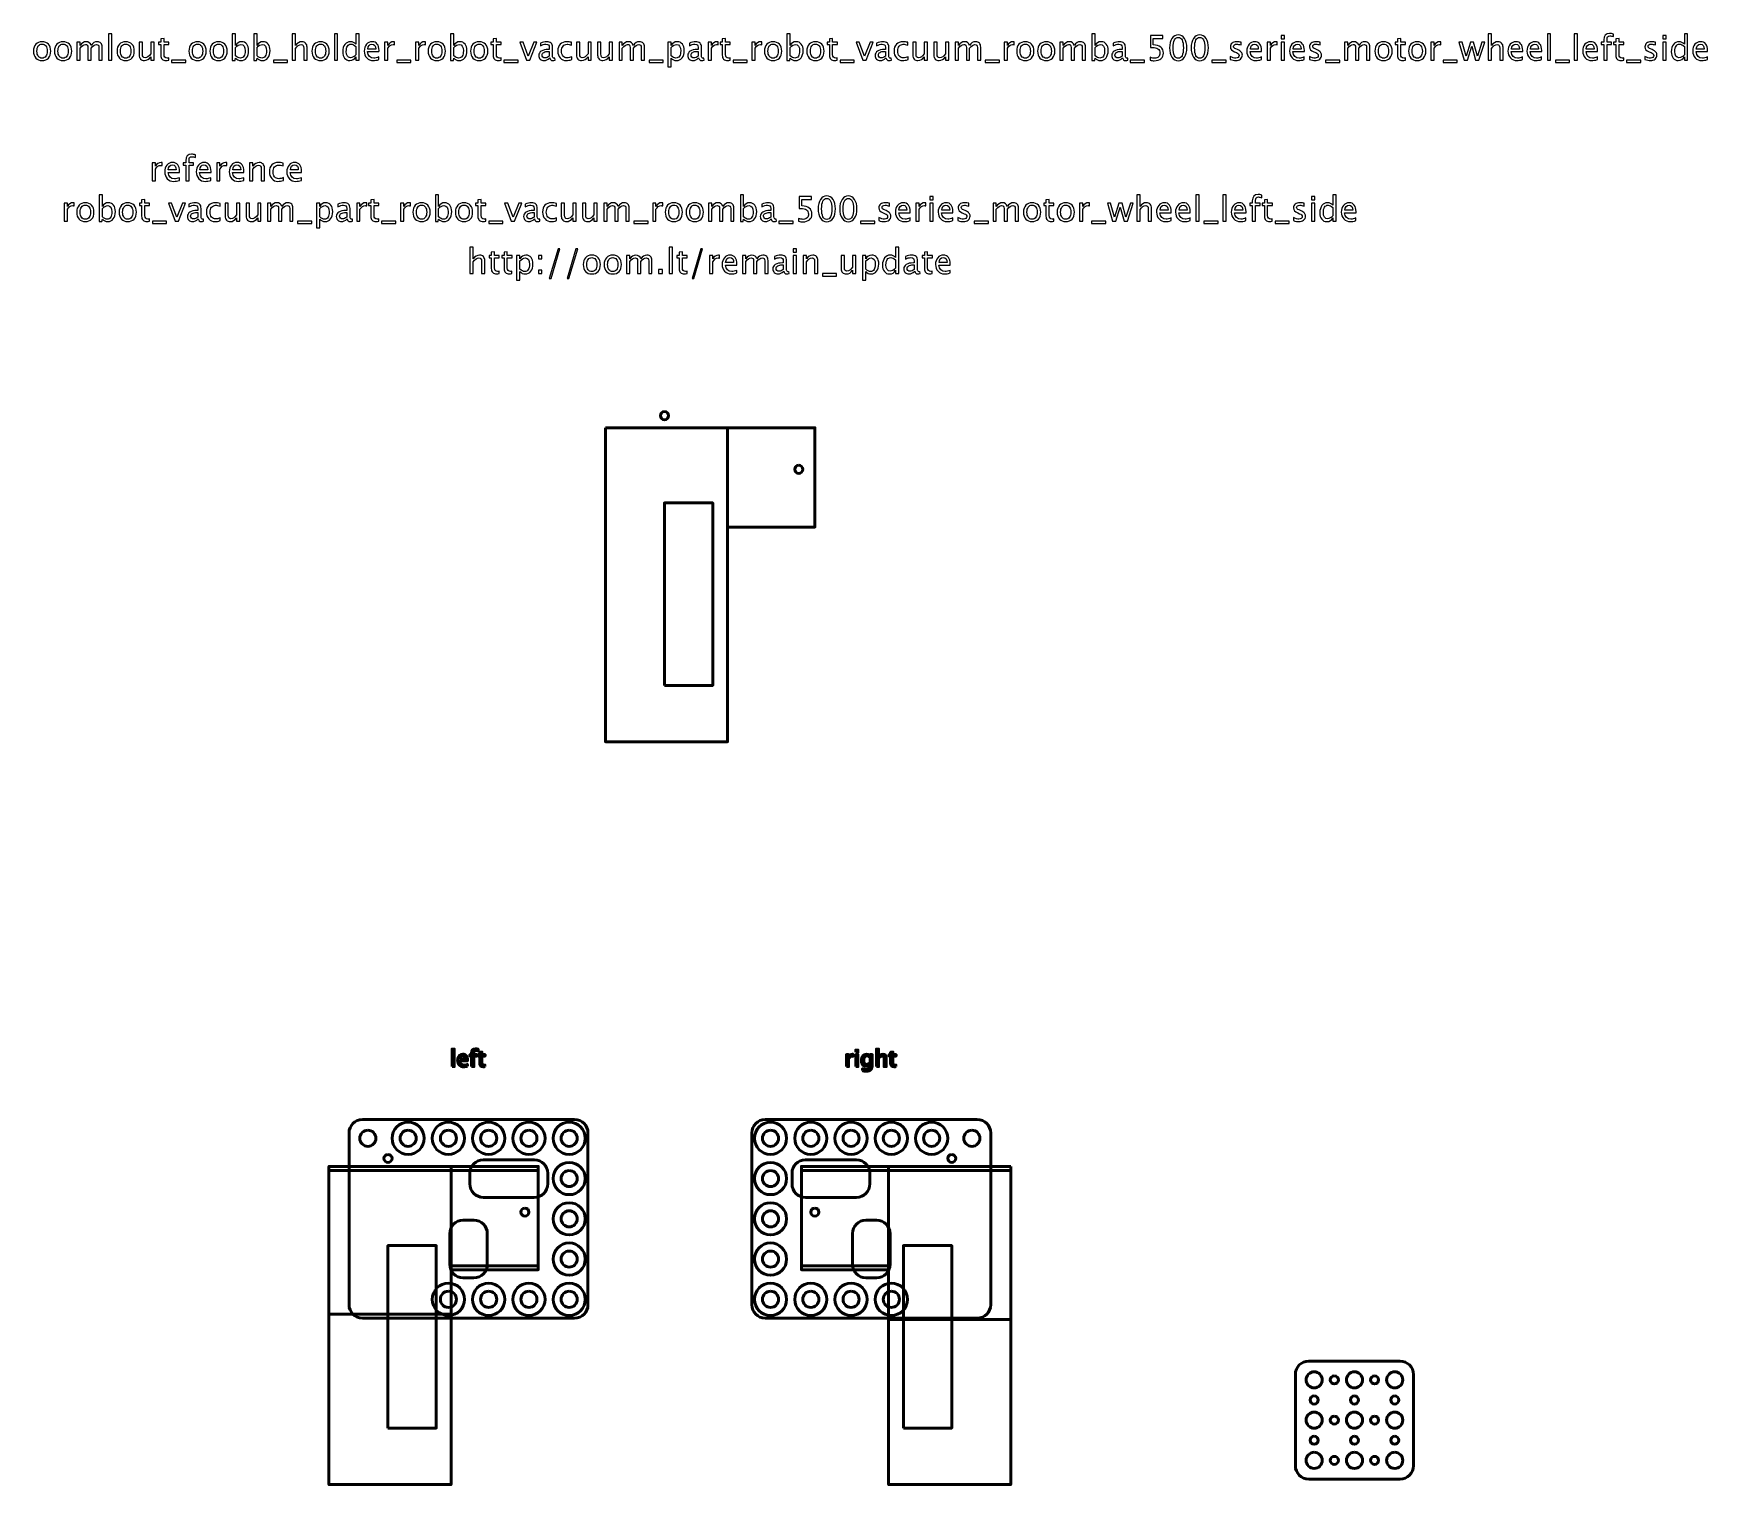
# Model space of a CAD drawing. Header units: centimetres. Extents: x -31.2 to 31.2, y -24.9 to 29.2.
import ezdxf

# ---------------------------------------------------------------- set-up
doc = ezdxf.new("R2010")
doc.units = ezdxf.units.CM
doc.header["$MEASUREMENT"] = 0
doc.layers.add('Layer 1', color=7, linetype='Continuous')

msp = doc.modelspace()

# ---------------------------------------------------------------- linework, layer by layer
at = {"layer": 'Layer 1', "lineweight": 53}
msp.add_lwpolyline([(-7.7, 4.875), (-5.9, 4.875), (-5.9, 11.675), (-7.7, 11.675), (-7.7, 4.875)], close=True, dxfattribs=at)
at = {"layer": 'Layer 1', "color": 1, "lineweight": 53}
for points in [[(-20.2, -18.55), (-15.65, -18.55), (-15.65, -13.05), (-20.2, -13.05), (-20.2, -18.55)], [(-15.65, -16.75), (-12.4, -16.75), (-12.4, -13.05), (-15.65, -13.05), (-15.65, -16.75)], [(-2.6, -16.75), (0.65, -16.75), (0.65, -13.05), (-2.6, -13.05), (-2.6, -16.75)]]:
    msp.add_lwpolyline(points, close=True, dxfattribs=at)
at = {"layer": 'Layer 1', "color": 4, "lineweight": 53}
for points in [[(-18, -22.8), (-16.2, -22.8), (-16.2, -16), (-18, -16), (-18, -22.8)], [(1.2, -22.8), (3, -22.8), (3, -16), (1.2, -16), (1.2, -22.8)]]:
    msp.add_lwpolyline(points, close=True, dxfattribs=at)
at = {"layer": 'Layer 1', "lineweight": 53}
for centre, major_axis in [((-7.7, 14.925), (0, 0.15)), ((-2.7, 12.925), (0, 0.15)), ((-18.74999, -12.00001), (0, 0.30001)), ((-17.24999, -12.00001), (0, 0.30001)), ((-15.74999, -12.00001), (0, 0.30001)), ((-14.24999, -12.00001), (0, 0.30001)), ((-12.74999, -12.00001), (0, 0.30001)), ((-11.24999, -12.00001), (0, 0.30001)), ((-3.75001, -12.00001), (0, 0.30001)), ((-2.25001, -12.00001), (0, 0.30001)), ((-0.75001, -12.00001), (0, 0.30001)), ((0.74999, -12.00001), (0, 0.30001)), ((2.24999, -12.00001), (0, 0.30001)), ((3.74999, -12.00001), (0, 0.30001)), ((-18, -12.75), (0, 0.15)), ((3, -12.75), (0, 0.15)), ((-11.24999, -13.50001), (0, 0.30001)), ((-3.75001, -13.50001), (0, 0.30001)), ((-12.9, -14.75), (0, 0.15)), ((-11.24999, -15.00001), (0, 0.30001)), ((-3.75001, -15.00001), (0, 0.30001)), ((-2.1, -14.75), (0, 0.15)), ((-11.24999, -16.50001), (0, 0.30001)), ((-3.75001, -16.50001), (0, 0.30001)), ((-15.74999, -18.00001), (0, 0.30001)), ((-14.24999, -18.00001), (0, 0.30001)), ((-12.74999, -18.00001), (0, 0.30001)), ((-11.24999, -18.00001), (0, 0.30001)), ((-3.75001, -18.00001), (0, 0.30001)), ((-2.25001, -18.00001), (0, 0.30001)), ((-0.75001, -18.00001), (0, 0.30001)), ((0.74999, -18.00001), (0, 0.30001)), ((16.50001, -21.00001), (0, 0.30001)), ((17.25, -21), (0, 0.15)), ((18.00001, -21.00001), (0, 0.30001)), ((18.75, -21), (0, 0.15)), ((19.50001, -21.00001), (0, 0.30001)), ((16.5, -21.75), (0, 0.15)), ((18, -21.75), (0, 0.15)), ((19.5, -21.75), (0, 0.15)), ((16.50001, -22.50001), (0, 0.30001)), ((17.25, -22.5), (0, 0.15)), ((18.00001, -22.50001), (0, 0.30001)), ((18.75, -22.5), (0, 0.15)), ((19.50001, -22.50001), (0, 0.30001)), ((16.5, -23.25), (0, 0.15)), ((18, -23.25), (0, 0.15)), ((19.5, -23.25), (0, 0.15)), ((16.50001, -24.00001), (0, 0.30001)), ((17.25, -24), (0, 0.15)), ((18.00001, -24.00001), (0, 0.30001)), ((18.75, -24), (0, 0.15)), ((19.50001, -24.00001), (0, 0.30001))]:
    msp.add_ellipse(centre, major_axis=major_axis, ratio=1, dxfattribs=at)
at = {"layer": 'Layer 1', "color": 4, "lineweight": 53}
for centre, major_axis in [((-17.24999, -12.00001), (0, 0.60001)), ((-15.74999, -12.00001), (0, 0.60001)), ((-14.24999, -12.00001), (0, 0.60001)), ((-12.74999, -12.00001), (0, 0.60001)), ((-11.24999, -12.00001), (0, 0.60001)), ((-3.75001, -12.00001), (0, 0.60001)), ((-2.25001, -12.00001), (0, 0.60001)), ((-0.75001, -12.00001), (0, 0.60001)), ((0.74999, -12.00001), (0, 0.60001)), ((2.24999, -12.00001), (0, 0.60001)), ((-18, -12.75), (0, 0.15)), ((-11.24999, -13.50001), (0, 0.60001)), ((-3.75001, -13.50001), (0, 0.60001)), ((3, -12.75), (0, 0.15)), ((-12.9, -14.75), (0, 0.15)), ((-11.24999, -15.00001), (0, 0.60001)), ((-3.75001, -15.00001), (0, 0.60001)), ((-2.1, -14.75), (0, 0.15)), ((-11.24999, -16.50001), (0, 0.60001)), ((-3.75001, -16.50001), (0, 0.60001)), ((-15.74999, -18.00001), (0, 0.60001)), ((-14.24999, -18.00001), (0, 0.60001)), ((-12.74999, -18.00001), (0, 0.60001)), ((-11.24999, -18.00001), (0, 0.60001)), ((-3.75001, -18.00001), (0, 0.60001)), ((-2.25001, -18.00001), (0, 0.60001)), ((-0.75001, -18.00001), (0, 0.60001)), ((0.74999, -18.00001), (0, 0.60001))]:
    msp.add_ellipse(centre, major_axis=major_axis, ratio=1, dxfattribs=at)
at = {"layer": 'Layer 1'}
for points, knots in [([(-30.88362, 28.1552), (-30.98247, 28.1552), (-31.06078, 28.18674), (-31.11836, 28.24982), (-31.11836, 28.24982), (-31.17614, 28.31289), (-31.20493, 28.39862), (-31.20493, 28.50678), (-31.20493, 28.50678), (-31.20493, 28.61473), (-31.17614, 28.70024), (-31.11836, 28.76311), (-31.11836, 28.76311), (-31.06078, 28.82597), (-30.98247, 28.85751), (-30.88362, 28.85751), (-30.88362, 28.85751), (-30.78477, 28.85751), (-30.70645, 28.82597), (-30.64888, 28.76311), (-30.64888, 28.76311), (-30.5911, 28.70024), (-30.56231, 28.61473), (-30.56231, 28.50678), (-30.56231, 28.50678), (-30.56231, 28.39862), (-30.5911, 28.31289), (-30.64888, 28.24982), (-30.64888, 28.24982), (-30.70645, 28.18674), (-30.78477, 28.1552), (-30.88362, 28.1552)], [0, 0, 0, 0, 0.11111111, 0.11111111, 0.11111111, 0.11111111, 0.22222222, 0.22222222, 0.22222222, 0.22222222, 0.33333333, 0.33333333, 0.33333333, 0.33333333, 0.44444444, 0.44444444, 0.44444444, 0.44444444, 0.55555556, 0.55555556, 0.55555556, 0.55555556, 0.66666667, 0.66666667, 0.66666667, 0.66666667, 0.77777778, 0.77777778, 0.77777778, 0.77777778, 1, 1, 1, 1]), ([(-30.88383, 28.24664), (-30.82351, 28.24664), (-30.77652, 28.26929), (-30.74307, 28.3148), (-30.74307, 28.3148), (-30.70984, 28.36009), (-30.69312, 28.42423), (-30.69312, 28.50678), (-30.69312, 28.50678), (-30.69312, 28.58912), (-30.70984, 28.65304), (-30.74307, 28.69834), (-30.74307, 28.69834), (-30.77652, 28.74342), (-30.82351, 28.76607), (-30.88383, 28.76607), (-30.88383, 28.76607), (-30.94437, 28.76607), (-30.99136, 28.74342), (-31.02438, 28.69834), (-31.02438, 28.69834), (-31.05761, 28.65304), (-31.07412, 28.58912), (-31.07412, 28.50678), (-31.07412, 28.50678), (-31.07412, 28.42423), (-31.05761, 28.36009), (-31.02438, 28.3148), (-31.02438, 28.3148), (-30.99136, 28.26929), (-30.94437, 28.24664), (-30.88383, 28.24664)], [0, 0, 0, 0, 0.11111111, 0.11111111, 0.11111111, 0.11111111, 0.22222222, 0.22222222, 0.22222222, 0.22222222, 0.33333333, 0.33333333, 0.33333333, 0.33333333, 0.44444444, 0.44444444, 0.44444444, 0.44444444, 0.55555556, 0.55555556, 0.55555556, 0.55555556, 0.66666667, 0.66666667, 0.66666667, 0.66666667, 0.77777778, 0.77777778, 0.77777778, 0.77777778, 1, 1, 1, 1]), ([(-30.10342, 28.1552), (-30.20227, 28.1552), (-30.28058, 28.18674), (-30.33816, 28.24982), (-30.33816, 28.24982), (-30.39594, 28.31289), (-30.42473, 28.39862), (-30.42473, 28.50678), (-30.42473, 28.50678), (-30.42473, 28.61473), (-30.39594, 28.70024), (-30.33816, 28.76311), (-30.33816, 28.76311), (-30.28058, 28.82597), (-30.20227, 28.85751), (-30.10342, 28.85751), (-30.10342, 28.85751), (-30.00457, 28.85751), (-29.92625, 28.82597), (-29.86868, 28.76311), (-29.86868, 28.76311), (-29.8109, 28.70024), (-29.78211, 28.61473), (-29.78211, 28.50678), (-29.78211, 28.50678), (-29.78211, 28.39862), (-29.8109, 28.31289), (-29.86868, 28.24982), (-29.86868, 28.24982), (-29.92625, 28.18674), (-30.00457, 28.1552), (-30.10342, 28.1552)], [0, 0, 0, 0, 0.11111111, 0.11111111, 0.11111111, 0.11111111, 0.22222222, 0.22222222, 0.22222222, 0.22222222, 0.33333333, 0.33333333, 0.33333333, 0.33333333, 0.44444444, 0.44444444, 0.44444444, 0.44444444, 0.55555556, 0.55555556, 0.55555556, 0.55555556, 0.66666667, 0.66666667, 0.66666667, 0.66666667, 0.77777778, 0.77777778, 0.77777778, 0.77777778, 1, 1, 1, 1]), ([(-30.10363, 28.24664), (-30.04331, 28.24664), (-29.99632, 28.26929), (-29.96287, 28.3148), (-29.96287, 28.3148), (-29.92964, 28.36009), (-29.91292, 28.42423), (-29.91292, 28.50678), (-29.91292, 28.50678), (-29.91292, 28.58912), (-29.92964, 28.65304), (-29.96287, 28.69834), (-29.96287, 28.69834), (-29.99632, 28.74342), (-30.04331, 28.76607), (-30.10363, 28.76607), (-30.10363, 28.76607), (-30.16417, 28.76607), (-30.21116, 28.74342), (-30.24418, 28.69834), (-30.24418, 28.69834), (-30.27741, 28.65304), (-30.29392, 28.58912), (-30.29392, 28.50678), (-30.29392, 28.50678), (-30.29392, 28.42423), (-30.27741, 28.36009), (-30.24418, 28.3148), (-30.24418, 28.3148), (-30.21116, 28.26929), (-30.16417, 28.24664), (-30.10363, 28.24664)], [0, 0, 0, 0, 0.11111111, 0.11111111, 0.11111111, 0.11111111, 0.22222222, 0.22222222, 0.22222222, 0.22222222, 0.33333333, 0.33333333, 0.33333333, 0.33333333, 0.44444444, 0.44444444, 0.44444444, 0.44444444, 0.55555556, 0.55555556, 0.55555556, 0.55555556, 0.66666667, 0.66666667, 0.66666667, 0.66666667, 0.77777778, 0.77777778, 0.77777778, 0.77777778, 1, 1, 1, 1]), ([(-29.59119, 28.17044), (-29.59119, 28.17044), (-29.59119, 28.84354), (-29.59119, 28.84354), (-29.59119, 28.84354), (-29.59119, 28.84354), (-29.46927, 28.84354), (-29.46927, 28.84354), (-29.46927, 28.84354), (-29.46927, 28.84354), (-29.46927, 28.71633), (-29.46927, 28.71633), (-29.46927, 28.71633), (-29.40979, 28.81052), (-29.33359, 28.85751), (-29.24025, 28.85751), (-29.24025, 28.85751), (-29.15029, 28.85751), (-29.08912, 28.81052), (-29.05652, 28.71633), (-29.05652, 28.71633), (-28.99873, 28.81137), (-28.92338, 28.85878), (-28.83088, 28.85878), (-28.83088, 28.85878), (-28.77183, 28.85878), (-28.7259, 28.84142), (-28.69309, 28.8065), (-28.69309, 28.8065), (-28.66028, 28.77157), (-28.64377, 28.72268), (-28.64377, 28.65981), (-28.64377, 28.65981), (-28.64377, 28.65981), (-28.64377, 28.17044), (-28.64377, 28.17044), (-28.64377, 28.17044), (-28.64377, 28.17044), (-28.76569, 28.17044), (-28.76569, 28.17044), (-28.76569, 28.17044), (-28.76569, 28.17044), (-28.76569, 28.63971), (-28.76569, 28.63971), (-28.76569, 28.63971), (-28.76569, 28.71633), (-28.79617, 28.75464), (-28.85713, 28.75464), (-28.85713, 28.75464), (-28.92042, 28.75464), (-28.98688, 28.70998), (-29.05652, 28.62044), (-29.05652, 28.62044), (-29.05652, 28.62044), (-29.05652, 28.17044), (-29.05652, 28.17044), (-29.05652, 28.17044), (-29.05652, 28.17044), (-29.17844, 28.17044), (-29.17844, 28.17044), (-29.17844, 28.17044), (-29.17844, 28.17044), (-29.17844, 28.64013), (-29.17844, 28.64013), (-29.17844, 28.64013), (-29.17844, 28.71739), (-29.20934, 28.75591), (-29.27136, 28.75591), (-29.27136, 28.75591), (-29.33296, 28.75591), (-29.399, 28.71104), (-29.46927, 28.62108), (-29.46927, 28.62108), (-29.46927, 28.62108), (-29.46927, 28.17044), (-29.46927, 28.17044), (-29.46927, 28.17044), (-29.46927, 28.17044), (-29.59119, 28.17044), (-29.59119, 28.17044)], [0, 0, 0, 0, 0.04761905, 0.04761905, 0.04761905, 0.04761905, 0.0952381, 0.0952381, 0.0952381, 0.0952381, 0.14285714, 0.14285714, 0.14285714, 0.14285714, 0.19047619, 0.19047619, 0.19047619, 0.19047619, 0.23809524, 0.23809524, 0.23809524, 0.23809524, 0.28571429, 0.28571429, 0.28571429, 0.28571429, 0.33333333, 0.33333333, 0.33333333, 0.33333333, 0.38095238, 0.38095238, 0.38095238, 0.38095238, 0.42857143, 0.42857143, 0.42857143, 0.42857143, 0.47619048, 0.47619048, 0.47619048, 0.47619048, 0.52380952, 0.52380952, 0.52380952, 0.52380952, 0.57142857, 0.57142857, 0.57142857, 0.57142857, 0.61904762, 0.61904762, 0.61904762, 0.61904762, 0.66666667, 0.66666667, 0.66666667, 0.66666667, 0.71428571, 0.71428571, 0.71428571, 0.71428571, 0.76190476, 0.76190476, 0.76190476, 0.76190476, 0.80952381, 0.80952381, 0.80952381, 0.80952381, 0.85714286, 0.85714286, 0.85714286, 0.85714286, 0.9047619, 0.9047619, 0.9047619, 0.9047619, 1, 1, 1, 1]), ([(-28.40543, 28.17044), (-28.40543, 28.17044), (-28.40543, 29.14961), (-28.40543, 29.14961), (-28.40543, 29.14961), (-28.40543, 29.14961), (-28.28351, 29.14961), (-28.28351, 29.14961), (-28.28351, 29.14961), (-28.28351, 29.14961), (-28.28351, 28.17044), (-28.28351, 28.17044), (-28.28351, 28.17044), (-28.28351, 28.17044), (-28.40543, 28.17044), (-28.40543, 28.17044)], [0, 0, 0, 0, 0.2, 0.2, 0.2, 0.2, 0.4, 0.4, 0.4, 0.4, 0.6, 0.6, 0.6, 0.6, 1, 1, 1, 1]), ([(-27.77043, 28.1552), (-27.86928, 28.1552), (-27.94759, 28.18674), (-28.00517, 28.24982), (-28.00517, 28.24982), (-28.06295, 28.31289), (-28.09174, 28.39862), (-28.09174, 28.50678), (-28.09174, 28.50678), (-28.09174, 28.61473), (-28.06295, 28.70024), (-28.00517, 28.76311), (-28.00517, 28.76311), (-27.94759, 28.82597), (-27.86928, 28.85751), (-27.77043, 28.85751), (-27.77043, 28.85751), (-27.67158, 28.85751), (-27.59326, 28.82597), (-27.53569, 28.76311), (-27.53569, 28.76311), (-27.47791, 28.70024), (-27.44912, 28.61473), (-27.44912, 28.50678), (-27.44912, 28.50678), (-27.44912, 28.39862), (-27.47791, 28.31289), (-27.53569, 28.24982), (-27.53569, 28.24982), (-27.59326, 28.18674), (-27.67158, 28.1552), (-27.77043, 28.1552)], [0, 0, 0, 0, 0.11111111, 0.11111111, 0.11111111, 0.11111111, 0.22222222, 0.22222222, 0.22222222, 0.22222222, 0.33333333, 0.33333333, 0.33333333, 0.33333333, 0.44444444, 0.44444444, 0.44444444, 0.44444444, 0.55555556, 0.55555556, 0.55555556, 0.55555556, 0.66666667, 0.66666667, 0.66666667, 0.66666667, 0.77777778, 0.77777778, 0.77777778, 0.77777778, 1, 1, 1, 1]), ([(-27.77064, 28.24664), (-27.71032, 28.24664), (-27.66333, 28.26929), (-27.62988, 28.3148), (-27.62988, 28.3148), (-27.59665, 28.36009), (-27.57993, 28.42423), (-27.57993, 28.50678), (-27.57993, 28.50678), (-27.57993, 28.58912), (-27.59665, 28.65304), (-27.62988, 28.69834), (-27.62988, 28.69834), (-27.66333, 28.74342), (-27.71032, 28.76607), (-27.77064, 28.76607), (-27.77064, 28.76607), (-27.83118, 28.76607), (-27.87817, 28.74342), (-27.91119, 28.69834), (-27.91119, 28.69834), (-27.94442, 28.65304), (-27.96093, 28.58912), (-27.96093, 28.50678), (-27.96093, 28.50678), (-27.96093, 28.42423), (-27.94442, 28.36009), (-27.91119, 28.3148), (-27.91119, 28.3148), (-27.87817, 28.26929), (-27.83118, 28.24664), (-27.77064, 28.24664)], [0, 0, 0, 0, 0.11111111, 0.11111111, 0.11111111, 0.11111111, 0.22222222, 0.22222222, 0.22222222, 0.22222222, 0.33333333, 0.33333333, 0.33333333, 0.33333333, 0.44444444, 0.44444444, 0.44444444, 0.44444444, 0.55555556, 0.55555556, 0.55555556, 0.55555556, 0.66666667, 0.66666667, 0.66666667, 0.66666667, 0.77777778, 0.77777778, 0.77777778, 0.77777778, 1, 1, 1, 1]), ([(-26.83656, 28.17044), (-26.83656, 28.17044), (-26.83656, 28.29702), (-26.83656, 28.29702), (-26.83656, 28.29702), (-26.90154, 28.2024), (-26.98049, 28.1552), (-27.0732, 28.1552), (-27.0732, 28.1552), (-27.13205, 28.1552), (-27.17882, 28.17362), (-27.21354, 28.21066), (-27.21354, 28.21066), (-27.24846, 28.2477), (-27.26582, 28.29744), (-27.26582, 28.36031), (-27.26582, 28.36031), (-27.26582, 28.36031), (-27.26582, 28.84354), (-27.26582, 28.84354), (-27.26582, 28.84354), (-27.26582, 28.84354), (-27.1439, 28.84354), (-27.1439, 28.84354), (-27.1439, 28.84354), (-27.1439, 28.84354), (-27.1439, 28.4001), (-27.1439, 28.4001), (-27.1439, 28.4001), (-27.1439, 28.34951), (-27.13649, 28.31374), (-27.12189, 28.29257), (-27.12189, 28.29257), (-27.10707, 28.27119), (-27.08252, 28.26061), (-27.04801, 28.26061), (-27.04801, 28.26061), (-26.97351, 28.26061), (-26.90281, 28.30951), (-26.83656, 28.40751), (-26.83656, 28.40751), (-26.83656, 28.40751), (-26.83656, 28.84354), (-26.83656, 28.84354), (-26.83656, 28.84354), (-26.83656, 28.84354), (-26.71464, 28.84354), (-26.71464, 28.84354), (-26.71464, 28.84354), (-26.71464, 28.84354), (-26.71464, 28.17044), (-26.71464, 28.17044), (-26.71464, 28.17044), (-26.71464, 28.17044), (-26.83656, 28.17044), (-26.83656, 28.17044)], [0, 0, 0, 0, 0.06666667, 0.06666667, 0.06666667, 0.06666667, 0.13333333, 0.13333333, 0.13333333, 0.13333333, 0.2, 0.2, 0.2, 0.2, 0.26666667, 0.26666667, 0.26666667, 0.26666667, 0.33333333, 0.33333333, 0.33333333, 0.33333333, 0.4, 0.4, 0.4, 0.4, 0.46666667, 0.46666667, 0.46666667, 0.46666667, 0.53333333, 0.53333333, 0.53333333, 0.53333333, 0.6, 0.6, 0.6, 0.6, 0.66666667, 0.66666667, 0.66666667, 0.66666667, 0.73333333, 0.73333333, 0.73333333, 0.73333333, 0.8, 0.8, 0.8, 0.8, 0.86666667, 0.86666667, 0.86666667, 0.86666667, 1, 1, 1, 1]), ([(-26.16896, 28.17065), (-26.20664, 28.16028), (-26.23944, 28.1552), (-26.26717, 28.1552), (-26.26717, 28.1552), (-26.3294, 28.1552), (-26.37787, 28.17298), (-26.41259, 28.20854), (-26.41259, 28.20854), (-26.44751, 28.2441), (-26.46487, 28.29342), (-26.46487, 28.35671), (-26.46487, 28.35671), (-26.46487, 28.35671), (-26.46487, 28.7521), (-26.46487, 28.7521), (-26.46487, 28.7521), (-26.46487, 28.7521), (-26.54911, 28.7521), (-26.54911, 28.7521), (-26.54911, 28.7521), (-26.54911, 28.7521), (-26.54911, 28.84354), (-26.54911, 28.84354), (-26.54911, 28.84354), (-26.54911, 28.84354), (-26.46487, 28.84354), (-26.46487, 28.84354), (-26.46487, 28.84354), (-26.46487, 28.84354), (-26.46487, 28.96525), (-26.46487, 28.96525), (-26.46487, 28.96525), (-26.46487, 28.96525), (-26.34295, 28.97689), (-26.34295, 28.97689), (-26.34295, 28.97689), (-26.34295, 28.97689), (-26.34295, 28.84354), (-26.34295, 28.84354), (-26.34295, 28.84354), (-26.34295, 28.84354), (-26.16642, 28.84354), (-26.16642, 28.84354), (-26.16642, 28.84354), (-26.16642, 28.84354), (-26.16642, 28.7521), (-26.16642, 28.7521), (-26.16642, 28.7521), (-26.16642, 28.7521), (-26.34295, 28.7521), (-26.34295, 28.7521), (-26.34295, 28.7521), (-26.34295, 28.7521), (-26.34295, 28.37872), (-26.34295, 28.37872), (-26.34295, 28.37872), (-26.34295, 28.29067), (-26.30464, 28.24664), (-26.22823, 28.24664), (-26.22823, 28.24664), (-26.21193, 28.24664), (-26.19224, 28.24939), (-26.16896, 28.25468), (-26.16896, 28.25468), (-26.16896, 28.25468), (-26.16896, 28.17065), (-26.16896, 28.17065)], [0, 0, 0, 0, 0.05555556, 0.05555556, 0.05555556, 0.05555556, 0.11111111, 0.11111111, 0.11111111, 0.11111111, 0.16666667, 0.16666667, 0.16666667, 0.16666667, 0.22222222, 0.22222222, 0.22222222, 0.22222222, 0.27777778, 0.27777778, 0.27777778, 0.27777778, 0.33333333, 0.33333333, 0.33333333, 0.33333333, 0.38888889, 0.38888889, 0.38888889, 0.38888889, 0.44444444, 0.44444444, 0.44444444, 0.44444444, 0.5, 0.5, 0.5, 0.5, 0.55555556, 0.55555556, 0.55555556, 0.55555556, 0.61111111, 0.61111111, 0.61111111, 0.61111111, 0.66666667, 0.66666667, 0.66666667, 0.66666667, 0.72222222, 0.72222222, 0.72222222, 0.72222222, 0.77777778, 0.77777778, 0.77777778, 0.77777778, 0.83333333, 0.83333333, 0.83333333, 0.83333333, 0.88888889, 0.88888889, 0.88888889, 0.88888889, 1, 1, 1, 1]), ([(-25.092, 28.1552), (-25.19085, 28.1552), (-25.26916, 28.18674), (-25.32674, 28.24982), (-25.32674, 28.24982), (-25.38452, 28.31289), (-25.41331, 28.39862), (-25.41331, 28.50678), (-25.41331, 28.50678), (-25.41331, 28.61473), (-25.38452, 28.70024), (-25.32674, 28.76311), (-25.32674, 28.76311), (-25.26916, 28.82597), (-25.19085, 28.85751), (-25.092, 28.85751), (-25.092, 28.85751), (-24.99315, 28.85751), (-24.91483, 28.82597), (-24.85726, 28.76311), (-24.85726, 28.76311), (-24.79948, 28.70024), (-24.77069, 28.61473), (-24.77069, 28.50678), (-24.77069, 28.50678), (-24.77069, 28.39862), (-24.79948, 28.31289), (-24.85726, 28.24982), (-24.85726, 28.24982), (-24.91483, 28.18674), (-24.99315, 28.1552), (-25.092, 28.1552)], [0, 0, 0, 0, 0.11111111, 0.11111111, 0.11111111, 0.11111111, 0.22222222, 0.22222222, 0.22222222, 0.22222222, 0.33333333, 0.33333333, 0.33333333, 0.33333333, 0.44444444, 0.44444444, 0.44444444, 0.44444444, 0.55555556, 0.55555556, 0.55555556, 0.55555556, 0.66666667, 0.66666667, 0.66666667, 0.66666667, 0.77777778, 0.77777778, 0.77777778, 0.77777778, 1, 1, 1, 1]), ([(-25.09221, 28.24664), (-25.03189, 28.24664), (-24.9849, 28.26929), (-24.95145, 28.3148), (-24.95145, 28.3148), (-24.91822, 28.36009), (-24.9015, 28.42423), (-24.9015, 28.50678), (-24.9015, 28.50678), (-24.9015, 28.58912), (-24.91822, 28.65304), (-24.95145, 28.69834), (-24.95145, 28.69834), (-24.9849, 28.74342), (-25.03189, 28.76607), (-25.09221, 28.76607), (-25.09221, 28.76607), (-25.15275, 28.76607), (-25.19974, 28.74342), (-25.23276, 28.69834), (-25.23276, 28.69834), (-25.26599, 28.65304), (-25.2825, 28.58912), (-25.2825, 28.50678), (-25.2825, 28.50678), (-25.2825, 28.42423), (-25.26599, 28.36009), (-25.23276, 28.3148), (-25.23276, 28.3148), (-25.19974, 28.26929), (-25.15275, 28.24664), (-25.09221, 28.24664)], [0, 0, 0, 0, 0.11111111, 0.11111111, 0.11111111, 0.11111111, 0.22222222, 0.22222222, 0.22222222, 0.22222222, 0.33333333, 0.33333333, 0.33333333, 0.33333333, 0.44444444, 0.44444444, 0.44444444, 0.44444444, 0.55555556, 0.55555556, 0.55555556, 0.55555556, 0.66666667, 0.66666667, 0.66666667, 0.66666667, 0.77777778, 0.77777778, 0.77777778, 0.77777778, 1, 1, 1, 1]), ([(-24.3118, 28.1552), (-24.41065, 28.1552), (-24.48896, 28.18674), (-24.54654, 28.24982), (-24.54654, 28.24982), (-24.60432, 28.31289), (-24.63311, 28.39862), (-24.63311, 28.50678), (-24.63311, 28.50678), (-24.63311, 28.61473), (-24.60432, 28.70024), (-24.54654, 28.76311), (-24.54654, 28.76311), (-24.48896, 28.82597), (-24.41065, 28.85751), (-24.3118, 28.85751), (-24.3118, 28.85751), (-24.21295, 28.85751), (-24.13463, 28.82597), (-24.07706, 28.76311), (-24.07706, 28.76311), (-24.01928, 28.70024), (-23.99049, 28.61473), (-23.99049, 28.50678), (-23.99049, 28.50678), (-23.99049, 28.39862), (-24.01928, 28.31289), (-24.07706, 28.24982), (-24.07706, 28.24982), (-24.13463, 28.18674), (-24.21295, 28.1552), (-24.3118, 28.1552)], [0, 0, 0, 0, 0.11111111, 0.11111111, 0.11111111, 0.11111111, 0.22222222, 0.22222222, 0.22222222, 0.22222222, 0.33333333, 0.33333333, 0.33333333, 0.33333333, 0.44444444, 0.44444444, 0.44444444, 0.44444444, 0.55555556, 0.55555556, 0.55555556, 0.55555556, 0.66666667, 0.66666667, 0.66666667, 0.66666667, 0.77777778, 0.77777778, 0.77777778, 0.77777778, 1, 1, 1, 1]), ([(-24.31201, 28.24664), (-24.25169, 28.24664), (-24.2047, 28.26929), (-24.17125, 28.3148), (-24.17125, 28.3148), (-24.13802, 28.36009), (-24.1213, 28.42423), (-24.1213, 28.50678), (-24.1213, 28.50678), (-24.1213, 28.58912), (-24.13802, 28.65304), (-24.17125, 28.69834), (-24.17125, 28.69834), (-24.2047, 28.74342), (-24.25169, 28.76607), (-24.31201, 28.76607), (-24.31201, 28.76607), (-24.37255, 28.76607), (-24.41954, 28.74342), (-24.45256, 28.69834), (-24.45256, 28.69834), (-24.48579, 28.65304), (-24.5023, 28.58912), (-24.5023, 28.50678), (-24.5023, 28.50678), (-24.5023, 28.42423), (-24.48579, 28.36009), (-24.45256, 28.3148), (-24.45256, 28.3148), (-24.41954, 28.26929), (-24.37255, 28.24664), (-24.31201, 28.24664)], [0, 0, 0, 0, 0.11111111, 0.11111111, 0.11111111, 0.11111111, 0.22222222, 0.22222222, 0.22222222, 0.22222222, 0.33333333, 0.33333333, 0.33333333, 0.33333333, 0.44444444, 0.44444444, 0.44444444, 0.44444444, 0.55555556, 0.55555556, 0.55555556, 0.55555556, 0.66666667, 0.66666667, 0.66666667, 0.66666667, 0.77777778, 0.77777778, 0.77777778, 0.77777778, 1, 1, 1, 1]), ([(-23.79957, 28.16282), (-23.79957, 28.16282), (-23.79957, 29.14961), (-23.79957, 29.14961), (-23.79957, 29.14961), (-23.79957, 29.14961), (-23.67765, 29.14961), (-23.67765, 29.14961), (-23.67765, 29.14961), (-23.67765, 29.14961), (-23.67765, 28.71633), (-23.67765, 28.71633), (-23.67765, 28.71633), (-23.6277, 28.81052), (-23.55255, 28.85751), (-23.45244, 28.85751), (-23.45244, 28.85751), (-23.37137, 28.85751), (-23.30766, 28.82809), (-23.26109, 28.76903), (-23.26109, 28.76903), (-23.21452, 28.70998), (-23.19124, 28.62933), (-23.19124, 28.5271), (-23.19124, 28.5271), (-23.19124, 28.41576), (-23.2177, 28.3258), (-23.2704, 28.25765), (-23.2704, 28.25765), (-23.32311, 28.18928), (-23.39253, 28.1552), (-23.47847, 28.1552), (-23.47847, 28.1552), (-23.55827, 28.1552), (-23.62473, 28.18568), (-23.67765, 28.24685), (-23.67765, 28.24685), (-23.67765, 28.24685), (-23.69247, 28.16282), (-23.69247, 28.16282), (-23.69247, 28.16282), (-23.69247, 28.16282), (-23.79957, 28.16282), (-23.79957, 28.16282)], [0, 0, 0, 0, 0.08333333, 0.08333333, 0.08333333, 0.08333333, 0.16666667, 0.16666667, 0.16666667, 0.16666667, 0.25, 0.25, 0.25, 0.25, 0.33333333, 0.33333333, 0.33333333, 0.33333333, 0.41666667, 0.41666667, 0.41666667, 0.41666667, 0.5, 0.5, 0.5, 0.5, 0.58333333, 0.58333333, 0.58333333, 0.58333333, 0.66666667, 0.66666667, 0.66666667, 0.66666667, 0.75, 0.75, 0.75, 0.75, 0.83333333, 0.83333333, 0.83333333, 0.83333333, 1, 1, 1, 1]), ([(-23.67765, 28.33088), (-23.61478, 28.27479), (-23.55488, 28.24664), (-23.49794, 28.24664), (-23.49794, 28.24664), (-23.44185, 28.24664), (-23.39846, 28.27014), (-23.36798, 28.31691), (-23.36798, 28.31691), (-23.33729, 28.36369), (-23.32205, 28.42952), (-23.32205, 28.51461), (-23.32205, 28.51461), (-23.32205, 28.67209), (-23.37412, 28.75083), (-23.47826, 28.75083), (-23.47826, 28.75083), (-23.54642, 28.75083), (-23.61288, 28.714), (-23.67765, 28.64013), (-23.67765, 28.64013), (-23.67765, 28.64013), (-23.67765, 28.33088), (-23.67765, 28.33088)], [0, 0, 0, 0, 0.14285714, 0.14285714, 0.14285714, 0.14285714, 0.28571429, 0.28571429, 0.28571429, 0.28571429, 0.42857143, 0.42857143, 0.42857143, 0.42857143, 0.57142857, 0.57142857, 0.57142857, 0.57142857, 0.71428571, 0.71428571, 0.71428571, 0.71428571, 1, 1, 1, 1]), ([(-23.00032, 28.16282), (-23.00032, 28.16282), (-23.00032, 29.14961), (-23.00032, 29.14961), (-23.00032, 29.14961), (-23.00032, 29.14961), (-22.8784, 29.14961), (-22.8784, 29.14961), (-22.8784, 29.14961), (-22.8784, 29.14961), (-22.8784, 28.71633), (-22.8784, 28.71633), (-22.8784, 28.71633), (-22.82845, 28.81052), (-22.7533, 28.85751), (-22.65319, 28.85751), (-22.65319, 28.85751), (-22.57212, 28.85751), (-22.50841, 28.82809), (-22.46184, 28.76903), (-22.46184, 28.76903), (-22.41527, 28.70998), (-22.39199, 28.62933), (-22.39199, 28.5271), (-22.39199, 28.5271), (-22.39199, 28.41576), (-22.41845, 28.3258), (-22.47115, 28.25765), (-22.47115, 28.25765), (-22.52386, 28.18928), (-22.59328, 28.1552), (-22.67922, 28.1552), (-22.67922, 28.1552), (-22.75902, 28.1552), (-22.82548, 28.18568), (-22.8784, 28.24685), (-22.8784, 28.24685), (-22.8784, 28.24685), (-22.89322, 28.16282), (-22.89322, 28.16282), (-22.89322, 28.16282), (-22.89322, 28.16282), (-23.00032, 28.16282), (-23.00032, 28.16282)], [0, 0, 0, 0, 0.08333333, 0.08333333, 0.08333333, 0.08333333, 0.16666667, 0.16666667, 0.16666667, 0.16666667, 0.25, 0.25, 0.25, 0.25, 0.33333333, 0.33333333, 0.33333333, 0.33333333, 0.41666667, 0.41666667, 0.41666667, 0.41666667, 0.5, 0.5, 0.5, 0.5, 0.58333333, 0.58333333, 0.58333333, 0.58333333, 0.66666667, 0.66666667, 0.66666667, 0.66666667, 0.75, 0.75, 0.75, 0.75, 0.83333333, 0.83333333, 0.83333333, 0.83333333, 1, 1, 1, 1]), ([(-22.8784, 28.33088), (-22.81553, 28.27479), (-22.75563, 28.24664), (-22.69869, 28.24664), (-22.69869, 28.24664), (-22.6426, 28.24664), (-22.59921, 28.27014), (-22.56873, 28.31691), (-22.56873, 28.31691), (-22.53804, 28.36369), (-22.5228, 28.42952), (-22.5228, 28.51461), (-22.5228, 28.51461), (-22.5228, 28.67209), (-22.57487, 28.75083), (-22.67901, 28.75083), (-22.67901, 28.75083), (-22.74717, 28.75083), (-22.81363, 28.714), (-22.8784, 28.64013), (-22.8784, 28.64013), (-22.8784, 28.64013), (-22.8784, 28.33088), (-22.8784, 28.33088)], [0, 0, 0, 0, 0.14285714, 0.14285714, 0.14285714, 0.14285714, 0.28571429, 0.28571429, 0.28571429, 0.28571429, 0.42857143, 0.42857143, 0.42857143, 0.42857143, 0.57142857, 0.57142857, 0.57142857, 0.57142857, 0.71428571, 0.71428571, 0.71428571, 0.71428571, 1, 1, 1, 1]), ([(-21.56607, 28.17044), (-21.56607, 28.17044), (-21.56607, 29.14961), (-21.56607, 29.14961), (-21.56607, 29.14961), (-21.56607, 29.14961), (-21.44415, 29.14961), (-21.44415, 29.14961), (-21.44415, 29.14961), (-21.44415, 29.14961), (-21.44415, 28.71633), (-21.44415, 28.71633), (-21.44415, 28.71633), (-21.37959, 28.81052), (-21.30043, 28.85751), (-21.20687, 28.85751), (-21.20687, 28.85751), (-21.14803, 28.85751), (-21.10125, 28.8391), (-21.06675, 28.80205), (-21.06675, 28.80205), (-21.03225, 28.76522), (-21.01489, 28.71548), (-21.01489, 28.65325), (-21.01489, 28.65325), (-21.01489, 28.65325), (-21.01489, 28.17044), (-21.01489, 28.17044), (-21.01489, 28.17044), (-21.01489, 28.17044), (-21.13681, 28.17044), (-21.13681, 28.17044), (-21.13681, 28.17044), (-21.13681, 28.17044), (-21.13681, 28.61346), (-21.13681, 28.61346), (-21.13681, 28.61346), (-21.13681, 28.66341), (-21.14422, 28.69897), (-21.15882, 28.72014), (-21.15882, 28.72014), (-21.17364, 28.74152), (-21.19798, 28.7521), (-21.23206, 28.7521), (-21.23206, 28.7521), (-21.30699, 28.7521), (-21.37769, 28.70321), (-21.44415, 28.60542), (-21.44415, 28.60542), (-21.44415, 28.60542), (-21.44415, 28.17044), (-21.44415, 28.17044), (-21.44415, 28.17044), (-21.44415, 28.17044), (-21.56607, 28.17044), (-21.56607, 28.17044)], [0, 0, 0, 0, 0.06666667, 0.06666667, 0.06666667, 0.06666667, 0.13333333, 0.13333333, 0.13333333, 0.13333333, 0.2, 0.2, 0.2, 0.2, 0.26666667, 0.26666667, 0.26666667, 0.26666667, 0.33333333, 0.33333333, 0.33333333, 0.33333333, 0.4, 0.4, 0.4, 0.4, 0.46666667, 0.46666667, 0.46666667, 0.46666667, 0.53333333, 0.53333333, 0.53333333, 0.53333333, 0.6, 0.6, 0.6, 0.6, 0.66666667, 0.66666667, 0.66666667, 0.66666667, 0.73333333, 0.73333333, 0.73333333, 0.73333333, 0.8, 0.8, 0.8, 0.8, 0.86666667, 0.86666667, 0.86666667, 0.86666667, 1, 1, 1, 1]), ([(-20.50985, 28.1552), (-20.6087, 28.1552), (-20.68701, 28.18674), (-20.74459, 28.24982), (-20.74459, 28.24982), (-20.80237, 28.31289), (-20.83116, 28.39862), (-20.83116, 28.50678), (-20.83116, 28.50678), (-20.83116, 28.61473), (-20.80237, 28.70024), (-20.74459, 28.76311), (-20.74459, 28.76311), (-20.68701, 28.82597), (-20.6087, 28.85751), (-20.50985, 28.85751), (-20.50985, 28.85751), (-20.411, 28.85751), (-20.33268, 28.82597), (-20.27511, 28.76311), (-20.27511, 28.76311), (-20.21733, 28.70024), (-20.18854, 28.61473), (-20.18854, 28.50678), (-20.18854, 28.50678), (-20.18854, 28.39862), (-20.21733, 28.31289), (-20.27511, 28.24982), (-20.27511, 28.24982), (-20.33268, 28.18674), (-20.411, 28.1552), (-20.50985, 28.1552)], [0, 0, 0, 0, 0.11111111, 0.11111111, 0.11111111, 0.11111111, 0.22222222, 0.22222222, 0.22222222, 0.22222222, 0.33333333, 0.33333333, 0.33333333, 0.33333333, 0.44444444, 0.44444444, 0.44444444, 0.44444444, 0.55555556, 0.55555556, 0.55555556, 0.55555556, 0.66666667, 0.66666667, 0.66666667, 0.66666667, 0.77777778, 0.77777778, 0.77777778, 0.77777778, 1, 1, 1, 1]), ([(-20.51006, 28.24664), (-20.44974, 28.24664), (-20.40275, 28.26929), (-20.3693, 28.3148), (-20.3693, 28.3148), (-20.33607, 28.36009), (-20.31935, 28.42423), (-20.31935, 28.50678), (-20.31935, 28.50678), (-20.31935, 28.58912), (-20.33607, 28.65304), (-20.3693, 28.69834), (-20.3693, 28.69834), (-20.40275, 28.74342), (-20.44974, 28.76607), (-20.51006, 28.76607), (-20.51006, 28.76607), (-20.5706, 28.76607), (-20.61759, 28.74342), (-20.65061, 28.69834), (-20.65061, 28.69834), (-20.68384, 28.65304), (-20.70035, 28.58912), (-20.70035, 28.50678), (-20.70035, 28.50678), (-20.70035, 28.42423), (-20.68384, 28.36009), (-20.65061, 28.3148), (-20.65061, 28.3148), (-20.61759, 28.26929), (-20.5706, 28.24664), (-20.51006, 28.24664)], [0, 0, 0, 0, 0.11111111, 0.11111111, 0.11111111, 0.11111111, 0.22222222, 0.22222222, 0.22222222, 0.22222222, 0.33333333, 0.33333333, 0.33333333, 0.33333333, 0.44444444, 0.44444444, 0.44444444, 0.44444444, 0.55555556, 0.55555556, 0.55555556, 0.55555556, 0.66666667, 0.66666667, 0.66666667, 0.66666667, 0.77777778, 0.77777778, 0.77777778, 0.77777778, 1, 1, 1, 1]), ([(-19.99762, 28.17044), (-19.99762, 28.17044), (-19.99762, 29.14961), (-19.99762, 29.14961), (-19.99762, 29.14961), (-19.99762, 29.14961), (-19.8757, 29.14961), (-19.8757, 29.14961), (-19.8757, 29.14961), (-19.8757, 29.14961), (-19.8757, 28.17044), (-19.8757, 28.17044), (-19.8757, 28.17044), (-19.8757, 28.17044), (-19.99762, 28.17044), (-19.99762, 28.17044)], [0, 0, 0, 0, 0.2, 0.2, 0.2, 0.2, 0.4, 0.4, 0.4, 0.4, 0.6, 0.6, 0.6, 0.6, 1, 1, 1, 1]), ([(-19.19752, 28.17044), (-19.19752, 28.17044), (-19.19752, 28.29681), (-19.19752, 28.29681), (-19.19752, 28.29681), (-19.24726, 28.2024), (-19.32219, 28.1552), (-19.42231, 28.1552), (-19.42231, 28.1552), (-19.50359, 28.1552), (-19.56751, 28.18462), (-19.61408, 28.24368), (-19.61408, 28.24368), (-19.66065, 28.30273), (-19.68393, 28.38338), (-19.68393, 28.48561), (-19.68393, 28.48561), (-19.68393, 28.59737), (-19.65747, 28.68733), (-19.60477, 28.75549), (-19.60477, 28.75549), (-19.55185, 28.82343), (-19.48242, 28.85751), (-19.39627, 28.85751), (-19.39627, 28.85751), (-19.31648, 28.85751), (-19.25001, 28.82703), (-19.19752, 28.76586), (-19.19752, 28.76586), (-19.19752, 28.76586), (-19.19752, 29.14961), (-19.19752, 29.14961), (-19.19752, 29.14961), (-19.19752, 29.14961), (-19.0756, 29.14961), (-19.0756, 29.14961), (-19.0756, 29.14961), (-19.0756, 29.14961), (-19.0756, 28.17044), (-19.0756, 28.17044), (-19.0756, 28.17044), (-19.0756, 28.17044), (-19.19752, 28.17044), (-19.19752, 28.17044)], [0, 0, 0, 0, 0.08333333, 0.08333333, 0.08333333, 0.08333333, 0.16666667, 0.16666667, 0.16666667, 0.16666667, 0.25, 0.25, 0.25, 0.25, 0.33333333, 0.33333333, 0.33333333, 0.33333333, 0.41666667, 0.41666667, 0.41666667, 0.41666667, 0.5, 0.5, 0.5, 0.5, 0.58333333, 0.58333333, 0.58333333, 0.58333333, 0.66666667, 0.66666667, 0.66666667, 0.66666667, 0.75, 0.75, 0.75, 0.75, 0.83333333, 0.83333333, 0.83333333, 0.83333333, 1, 1, 1, 1]), ([(-19.19752, 28.68246), (-19.26081, 28.73813), (-19.32071, 28.76607), (-19.37744, 28.76607), (-19.37744, 28.76607), (-19.43332, 28.76607), (-19.4765, 28.74279), (-19.50719, 28.69601), (-19.50719, 28.69601), (-19.53788, 28.64944), (-19.55312, 28.5834), (-19.55312, 28.49789), (-19.55312, 28.49789), (-19.55312, 28.34062), (-19.50105, 28.26188), (-19.3967, 28.26188), (-19.3967, 28.26188), (-19.32896, 28.26188), (-19.2625, 28.29892), (-19.19752, 28.37279), (-19.19752, 28.37279), (-19.19752, 28.37279), (-19.19752, 28.68246), (-19.19752, 28.68246)], [0, 0, 0, 0, 0.14285714, 0.14285714, 0.14285714, 0.14285714, 0.28571429, 0.28571429, 0.28571429, 0.28571429, 0.42857143, 0.42857143, 0.42857143, 0.42857143, 0.57142857, 0.57142857, 0.57142857, 0.57142857, 0.71428571, 0.71428571, 0.71428571, 0.71428571, 1, 1, 1, 1]), ([(-18.33731, 28.19203), (-18.41922, 28.16748), (-18.48929, 28.1552), (-18.54771, 28.1552), (-18.54771, 28.1552), (-18.6474, 28.1552), (-18.72847, 28.18822), (-18.79091, 28.25405), (-18.79091, 28.25405), (-18.85335, 28.31988), (-18.88468, 28.40518), (-18.88468, 28.51017), (-18.88468, 28.51017), (-18.88468, 28.61198), (-18.85716, 28.69559), (-18.80192, 28.76099), (-18.80192, 28.76099), (-18.74667, 28.82618), (-18.67598, 28.85878), (-18.58983, 28.85878), (-18.58983, 28.85878), (-18.50834, 28.85878), (-18.44526, 28.82978), (-18.40081, 28.77179), (-18.40081, 28.77179), (-18.35636, 28.71379), (-18.33413, 28.63166), (-18.33413, 28.52519), (-18.33413, 28.52519), (-18.33413, 28.52519), (-18.33477, 28.48794), (-18.33477, 28.48794), (-18.33477, 28.48794), (-18.33477, 28.48794), (-18.76022, 28.48794), (-18.76022, 28.48794), (-18.76022, 28.48794), (-18.74244, 28.32707), (-18.66391, 28.24664), (-18.52485, 28.24664), (-18.52485, 28.24664), (-18.47383, 28.24664), (-18.41139, 28.26103), (-18.33731, 28.28982), (-18.33731, 28.28982), (-18.33731, 28.28982), (-18.33731, 28.19203), (-18.33731, 28.19203)], [0, 0, 0, 0, 0.07692308, 0.07692308, 0.07692308, 0.07692308, 0.15384615, 0.15384615, 0.15384615, 0.15384615, 0.23076923, 0.23076923, 0.23076923, 0.23076923, 0.30769231, 0.30769231, 0.30769231, 0.30769231, 0.38461538, 0.38461538, 0.38461538, 0.38461538, 0.46153846, 0.46153846, 0.46153846, 0.46153846, 0.53846154, 0.53846154, 0.53846154, 0.53846154, 0.61538462, 0.61538462, 0.61538462, 0.61538462, 0.69230769, 0.69230769, 0.69230769, 0.69230769, 0.76923077, 0.76923077, 0.76923077, 0.76923077, 0.84615385, 0.84615385, 0.84615385, 0.84615385, 1, 1, 1, 1]), ([(-18.75387, 28.57938), (-18.75387, 28.57938), (-18.45669, 28.57938), (-18.45669, 28.57938), (-18.45669, 28.57938), (-18.45669, 28.70469), (-18.50347, 28.76734), (-18.59681, 28.76734), (-18.59681, 28.76734), (-18.69079, 28.76734), (-18.74307, 28.70469), (-18.75387, 28.57938)], [0, 0, 0, 0, 0.25, 0.25, 0.25, 0.25, 0.5, 0.5, 0.5, 0.5, 1, 1, 1, 1]), ([(-18.12374, 28.17044), (-18.12374, 28.17044), (-18.12374, 28.84354), (-18.12374, 28.84354), (-18.12374, 28.84354), (-18.12374, 28.84354), (-18.00182, 28.84354), (-18.00182, 28.84354), (-18.00182, 28.84354), (-18.00182, 28.84354), (-18.00182, 28.71633), (-18.00182, 28.71633), (-18.00182, 28.71633), (-17.95335, 28.81052), (-17.88307, 28.85751), (-17.79079, 28.85751), (-17.79079, 28.85751), (-17.7783, 28.85751), (-17.76518, 28.85645), (-17.75163, 28.85434), (-17.75163, 28.85434), (-17.75163, 28.85434), (-17.75163, 28.74025), (-17.75163, 28.74025), (-17.75163, 28.74025), (-17.7728, 28.74723), (-17.79142, 28.75083), (-17.80751, 28.75083), (-17.80751, 28.75083), (-17.88498, 28.75083), (-17.94975, 28.70511), (-18.00182, 28.61346), (-18.00182, 28.61346), (-18.00182, 28.61346), (-18.00182, 28.17044), (-18.00182, 28.17044), (-18.00182, 28.17044), (-18.00182, 28.17044), (-18.12374, 28.17044), (-18.12374, 28.17044)], [0, 0, 0, 0, 0.09090909, 0.09090909, 0.09090909, 0.09090909, 0.18181818, 0.18181818, 0.18181818, 0.18181818, 0.27272727, 0.27272727, 0.27272727, 0.27272727, 0.36363636, 0.36363636, 0.36363636, 0.36363636, 0.45454545, 0.45454545, 0.45454545, 0.45454545, 0.54545455, 0.54545455, 0.54545455, 0.54545455, 0.63636364, 0.63636364, 0.63636364, 0.63636364, 0.72727273, 0.72727273, 0.72727273, 0.72727273, 0.81818182, 0.81818182, 0.81818182, 0.81818182, 1, 1, 1, 1]), ([(-16.9691, 28.17044), (-16.9691, 28.17044), (-16.9691, 28.84354), (-16.9691, 28.84354), (-16.9691, 28.84354), (-16.9691, 28.84354), (-16.84718, 28.84354), (-16.84718, 28.84354), (-16.84718, 28.84354), (-16.84718, 28.84354), (-16.84718, 28.71633), (-16.84718, 28.71633), (-16.84718, 28.71633), (-16.79871, 28.81052), (-16.72843, 28.85751), (-16.63615, 28.85751), (-16.63615, 28.85751), (-16.62366, 28.85751), (-16.61054, 28.85645), (-16.59699, 28.85434), (-16.59699, 28.85434), (-16.59699, 28.85434), (-16.59699, 28.74025), (-16.59699, 28.74025), (-16.59699, 28.74025), (-16.61816, 28.74723), (-16.63678, 28.75083), (-16.65287, 28.75083), (-16.65287, 28.75083), (-16.73034, 28.75083), (-16.79511, 28.70511), (-16.84718, 28.61346), (-16.84718, 28.61346), (-16.84718, 28.61346), (-16.84718, 28.17044), (-16.84718, 28.17044), (-16.84718, 28.17044), (-16.84718, 28.17044), (-16.9691, 28.17044), (-16.9691, 28.17044)], [0, 0, 0, 0, 0.09090909, 0.09090909, 0.09090909, 0.09090909, 0.18181818, 0.18181818, 0.18181818, 0.18181818, 0.27272727, 0.27272727, 0.27272727, 0.27272727, 0.36363636, 0.36363636, 0.36363636, 0.36363636, 0.45454545, 0.45454545, 0.45454545, 0.45454545, 0.54545455, 0.54545455, 0.54545455, 0.54545455, 0.63636364, 0.63636364, 0.63636364, 0.63636364, 0.72727273, 0.72727273, 0.72727273, 0.72727273, 0.81818182, 0.81818182, 0.81818182, 0.81818182, 1, 1, 1, 1]), ([(-16.18149, 28.1552), (-16.28034, 28.1552), (-16.35865, 28.18674), (-16.41623, 28.24982), (-16.41623, 28.24982), (-16.47401, 28.31289), (-16.5028, 28.39862), (-16.5028, 28.50678), (-16.5028, 28.50678), (-16.5028, 28.61473), (-16.47401, 28.70024), (-16.41623, 28.76311), (-16.41623, 28.76311), (-16.35865, 28.82597), (-16.28034, 28.85751), (-16.18149, 28.85751), (-16.18149, 28.85751), (-16.08264, 28.85751), (-16.00432, 28.82597), (-15.94675, 28.76311), (-15.94675, 28.76311), (-15.88897, 28.70024), (-15.86018, 28.61473), (-15.86018, 28.50678), (-15.86018, 28.50678), (-15.86018, 28.39862), (-15.88897, 28.31289), (-15.94675, 28.24982), (-15.94675, 28.24982), (-16.00432, 28.18674), (-16.08264, 28.1552), (-16.18149, 28.1552)], [0, 0, 0, 0, 0.11111111, 0.11111111, 0.11111111, 0.11111111, 0.22222222, 0.22222222, 0.22222222, 0.22222222, 0.33333333, 0.33333333, 0.33333333, 0.33333333, 0.44444444, 0.44444444, 0.44444444, 0.44444444, 0.55555556, 0.55555556, 0.55555556, 0.55555556, 0.66666667, 0.66666667, 0.66666667, 0.66666667, 0.77777778, 0.77777778, 0.77777778, 0.77777778, 1, 1, 1, 1]), ([(-16.1817, 28.24664), (-16.12138, 28.24664), (-16.07439, 28.26929), (-16.04094, 28.3148), (-16.04094, 28.3148), (-16.00771, 28.36009), (-15.99099, 28.42423), (-15.99099, 28.50678), (-15.99099, 28.50678), (-15.99099, 28.58912), (-16.00771, 28.65304), (-16.04094, 28.69834), (-16.04094, 28.69834), (-16.07439, 28.74342), (-16.12138, 28.76607), (-16.1817, 28.76607), (-16.1817, 28.76607), (-16.24224, 28.76607), (-16.28923, 28.74342), (-16.32225, 28.69834), (-16.32225, 28.69834), (-16.35548, 28.65304), (-16.37199, 28.58912), (-16.37199, 28.50678), (-16.37199, 28.50678), (-16.37199, 28.42423), (-16.35548, 28.36009), (-16.32225, 28.3148), (-16.32225, 28.3148), (-16.28923, 28.26929), (-16.24224, 28.24664), (-16.1817, 28.24664)], [0, 0, 0, 0, 0.11111111, 0.11111111, 0.11111111, 0.11111111, 0.22222222, 0.22222222, 0.22222222, 0.22222222, 0.33333333, 0.33333333, 0.33333333, 0.33333333, 0.44444444, 0.44444444, 0.44444444, 0.44444444, 0.55555556, 0.55555556, 0.55555556, 0.55555556, 0.66666667, 0.66666667, 0.66666667, 0.66666667, 0.77777778, 0.77777778, 0.77777778, 0.77777778, 1, 1, 1, 1]), ([(-15.66926, 28.16282), (-15.66926, 28.16282), (-15.66926, 29.14961), (-15.66926, 29.14961), (-15.66926, 29.14961), (-15.66926, 29.14961), (-15.54734, 29.14961), (-15.54734, 29.14961), (-15.54734, 29.14961), (-15.54734, 29.14961), (-15.54734, 28.71633), (-15.54734, 28.71633), (-15.54734, 28.71633), (-15.49739, 28.81052), (-15.42224, 28.85751), (-15.32213, 28.85751), (-15.32213, 28.85751), (-15.24106, 28.85751), (-15.17735, 28.82809), (-15.13078, 28.76903), (-15.13078, 28.76903), (-15.08421, 28.70998), (-15.06093, 28.62933), (-15.06093, 28.5271), (-15.06093, 28.5271), (-15.06093, 28.41576), (-15.08739, 28.3258), (-15.14009, 28.25765), (-15.14009, 28.25765), (-15.1928, 28.18928), (-15.26222, 28.1552), (-15.34816, 28.1552), (-15.34816, 28.1552), (-15.42796, 28.1552), (-15.49442, 28.18568), (-15.54734, 28.24685), (-15.54734, 28.24685), (-15.54734, 28.24685), (-15.56216, 28.16282), (-15.56216, 28.16282), (-15.56216, 28.16282), (-15.56216, 28.16282), (-15.66926, 28.16282), (-15.66926, 28.16282)], [0, 0, 0, 0, 0.08333333, 0.08333333, 0.08333333, 0.08333333, 0.16666667, 0.16666667, 0.16666667, 0.16666667, 0.25, 0.25, 0.25, 0.25, 0.33333333, 0.33333333, 0.33333333, 0.33333333, 0.41666667, 0.41666667, 0.41666667, 0.41666667, 0.5, 0.5, 0.5, 0.5, 0.58333333, 0.58333333, 0.58333333, 0.58333333, 0.66666667, 0.66666667, 0.66666667, 0.66666667, 0.75, 0.75, 0.75, 0.75, 0.83333333, 0.83333333, 0.83333333, 0.83333333, 1, 1, 1, 1]), ([(-15.54734, 28.33088), (-15.48447, 28.27479), (-15.42457, 28.24664), (-15.36763, 28.24664), (-15.36763, 28.24664), (-15.31154, 28.24664), (-15.26815, 28.27014), (-15.23767, 28.31691), (-15.23767, 28.31691), (-15.20698, 28.36369), (-15.19174, 28.42952), (-15.19174, 28.51461), (-15.19174, 28.51461), (-15.19174, 28.67209), (-15.24381, 28.75083), (-15.34795, 28.75083), (-15.34795, 28.75083), (-15.41611, 28.75083), (-15.48257, 28.714), (-15.54734, 28.64013), (-15.54734, 28.64013), (-15.54734, 28.64013), (-15.54734, 28.33088), (-15.54734, 28.33088)], [0, 0, 0, 0, 0.14285714, 0.14285714, 0.14285714, 0.14285714, 0.28571429, 0.28571429, 0.28571429, 0.28571429, 0.42857143, 0.42857143, 0.42857143, 0.42857143, 0.57142857, 0.57142857, 0.57142857, 0.57142857, 0.71428571, 0.71428571, 0.71428571, 0.71428571, 1, 1, 1, 1]), ([(-14.60204, 28.1552), (-14.70089, 28.1552), (-14.7792, 28.18674), (-14.83678, 28.24982), (-14.83678, 28.24982), (-14.89456, 28.31289), (-14.92335, 28.39862), (-14.92335, 28.50678), (-14.92335, 28.50678), (-14.92335, 28.61473), (-14.89456, 28.70024), (-14.83678, 28.76311), (-14.83678, 28.76311), (-14.7792, 28.82597), (-14.70089, 28.85751), (-14.60204, 28.85751), (-14.60204, 28.85751), (-14.50319, 28.85751), (-14.42487, 28.82597), (-14.3673, 28.76311), (-14.3673, 28.76311), (-14.30952, 28.70024), (-14.28073, 28.61473), (-14.28073, 28.50678), (-14.28073, 28.50678), (-14.28073, 28.39862), (-14.30952, 28.31289), (-14.3673, 28.24982), (-14.3673, 28.24982), (-14.42487, 28.18674), (-14.50319, 28.1552), (-14.60204, 28.1552)], [0, 0, 0, 0, 0.11111111, 0.11111111, 0.11111111, 0.11111111, 0.22222222, 0.22222222, 0.22222222, 0.22222222, 0.33333333, 0.33333333, 0.33333333, 0.33333333, 0.44444444, 0.44444444, 0.44444444, 0.44444444, 0.55555556, 0.55555556, 0.55555556, 0.55555556, 0.66666667, 0.66666667, 0.66666667, 0.66666667, 0.77777778, 0.77777778, 0.77777778, 0.77777778, 1, 1, 1, 1]), ([(-14.60225, 28.24664), (-14.54193, 28.24664), (-14.49494, 28.26929), (-14.46149, 28.3148), (-14.46149, 28.3148), (-14.42826, 28.36009), (-14.41154, 28.42423), (-14.41154, 28.50678), (-14.41154, 28.50678), (-14.41154, 28.58912), (-14.42826, 28.65304), (-14.46149, 28.69834), (-14.46149, 28.69834), (-14.49494, 28.74342), (-14.54193, 28.76607), (-14.60225, 28.76607), (-14.60225, 28.76607), (-14.66279, 28.76607), (-14.70978, 28.74342), (-14.7428, 28.69834), (-14.7428, 28.69834), (-14.77603, 28.65304), (-14.79254, 28.58912), (-14.79254, 28.50678), (-14.79254, 28.50678), (-14.79254, 28.42423), (-14.77603, 28.36009), (-14.7428, 28.3148), (-14.7428, 28.3148), (-14.70978, 28.26929), (-14.66279, 28.24664), (-14.60225, 28.24664)], [0, 0, 0, 0, 0.11111111, 0.11111111, 0.11111111, 0.11111111, 0.22222222, 0.22222222, 0.22222222, 0.22222222, 0.33333333, 0.33333333, 0.33333333, 0.33333333, 0.44444444, 0.44444444, 0.44444444, 0.44444444, 0.55555556, 0.55555556, 0.55555556, 0.55555556, 0.66666667, 0.66666667, 0.66666667, 0.66666667, 0.77777778, 0.77777778, 0.77777778, 0.77777778, 1, 1, 1, 1]), ([(-13.78882, 28.17065), (-13.8265, 28.16028), (-13.8593, 28.1552), (-13.88703, 28.1552), (-13.88703, 28.1552), (-13.94926, 28.1552), (-13.99773, 28.17298), (-14.03245, 28.20854), (-14.03245, 28.20854), (-14.06737, 28.2441), (-14.08473, 28.29342), (-14.08473, 28.35671), (-14.08473, 28.35671), (-14.08473, 28.35671), (-14.08473, 28.7521), (-14.08473, 28.7521), (-14.08473, 28.7521), (-14.08473, 28.7521), (-14.16897, 28.7521), (-14.16897, 28.7521), (-14.16897, 28.7521), (-14.16897, 28.7521), (-14.16897, 28.84354), (-14.16897, 28.84354), (-14.16897, 28.84354), (-14.16897, 28.84354), (-14.08473, 28.84354), (-14.08473, 28.84354), (-14.08473, 28.84354), (-14.08473, 28.84354), (-14.08473, 28.96525), (-14.08473, 28.96525), (-14.08473, 28.96525), (-14.08473, 28.96525), (-13.96281, 28.97689), (-13.96281, 28.97689), (-13.96281, 28.97689), (-13.96281, 28.97689), (-13.96281, 28.84354), (-13.96281, 28.84354), (-13.96281, 28.84354), (-13.96281, 28.84354), (-13.78628, 28.84354), (-13.78628, 28.84354), (-13.78628, 28.84354), (-13.78628, 28.84354), (-13.78628, 28.7521), (-13.78628, 28.7521), (-13.78628, 28.7521), (-13.78628, 28.7521), (-13.96281, 28.7521), (-13.96281, 28.7521), (-13.96281, 28.7521), (-13.96281, 28.7521), (-13.96281, 28.37872), (-13.96281, 28.37872), (-13.96281, 28.37872), (-13.96281, 28.29067), (-13.9245, 28.24664), (-13.84809, 28.24664), (-13.84809, 28.24664), (-13.83179, 28.24664), (-13.8121, 28.24939), (-13.78882, 28.25468), (-13.78882, 28.25468), (-13.78882, 28.25468), (-13.78882, 28.17065), (-13.78882, 28.17065)], [0, 0, 0, 0, 0.05555556, 0.05555556, 0.05555556, 0.05555556, 0.11111111, 0.11111111, 0.11111111, 0.11111111, 0.16666667, 0.16666667, 0.16666667, 0.16666667, 0.22222222, 0.22222222, 0.22222222, 0.22222222, 0.27777778, 0.27777778, 0.27777778, 0.27777778, 0.33333333, 0.33333333, 0.33333333, 0.33333333, 0.38888889, 0.38888889, 0.38888889, 0.38888889, 0.44444444, 0.44444444, 0.44444444, 0.44444444, 0.5, 0.5, 0.5, 0.5, 0.55555556, 0.55555556, 0.55555556, 0.55555556, 0.61111111, 0.61111111, 0.61111111, 0.61111111, 0.66666667, 0.66666667, 0.66666667, 0.66666667, 0.72222222, 0.72222222, 0.72222222, 0.72222222, 0.77777778, 0.77777778, 0.77777778, 0.77777778, 0.83333333, 0.83333333, 0.83333333, 0.83333333, 0.88888889, 0.88888889, 0.88888889, 0.88888889, 1, 1, 1, 1]), ([(-12.83971, 28.17044), (-12.83971, 28.17044), (-13.09032, 28.84354), (-13.09032, 28.84354), (-13.09032, 28.84354), (-13.09032, 28.84354), (-12.9684, 28.84354), (-12.9684, 28.84354), (-12.9684, 28.84354), (-12.9684, 28.84354), (-12.77303, 28.32051), (-12.77303, 28.32051), (-12.77303, 28.32051), (-12.77303, 28.32051), (-12.56623, 28.84354), (-12.56623, 28.84354), (-12.56623, 28.84354), (-12.56623, 28.84354), (-12.45151, 28.84354), (-12.45151, 28.84354), (-12.45151, 28.84354), (-12.45151, 28.84354), (-12.71757, 28.17044), (-12.71757, 28.17044), (-12.71757, 28.17044), (-12.71757, 28.17044), (-12.83971, 28.17044), (-12.83971, 28.17044)], [0, 0, 0, 0, 0.125, 0.125, 0.125, 0.125, 0.25, 0.25, 0.25, 0.25, 0.375, 0.375, 0.375, 0.375, 0.5, 0.5, 0.5, 0.5, 0.625, 0.625, 0.625, 0.625, 0.75, 0.75, 0.75, 0.75, 1, 1, 1, 1]), ([(-11.97568, 28.25617), (-12.04891, 28.18886), (-12.1194, 28.1552), (-12.18713, 28.1552), (-12.18713, 28.1552), (-12.2428, 28.1552), (-12.28916, 28.17256), (-12.32577, 28.20748), (-12.32577, 28.20748), (-12.3626, 28.24241), (-12.38102, 28.28643), (-12.38102, 28.33956), (-12.38102, 28.33956), (-12.38102, 28.41301), (-12.35012, 28.46953), (-12.28831, 28.5089), (-12.28831, 28.5089), (-12.2265, 28.54827), (-12.13781, 28.56795), (-12.02224, 28.56795), (-12.02224, 28.56795), (-12.02224, 28.56795), (-11.99367, 28.56795), (-11.99367, 28.56795), (-11.99367, 28.56795), (-11.99367, 28.56795), (-11.99367, 28.64902), (-11.99367, 28.64902), (-11.99367, 28.64902), (-11.99367, 28.72712), (-12.03431, 28.76607), (-12.1158, 28.76607), (-12.1158, 28.76607), (-12.17888, 28.76607), (-12.24788, 28.74617), (-12.3226, 28.70638), (-12.3226, 28.70638), (-12.3226, 28.70638), (-12.3226, 28.80671), (-12.3226, 28.80671), (-12.3226, 28.80671), (-12.24047, 28.84058), (-12.163, 28.85751), (-12.0904, 28.85751), (-12.0904, 28.85751), (-12.01568, 28.85751), (-11.96044, 28.84058), (-11.92509, 28.8065), (-11.92509, 28.8065), (-11.88953, 28.77242), (-11.87175, 28.71993), (-11.87175, 28.64902), (-11.87175, 28.64902), (-11.87175, 28.64902), (-11.87175, 28.34485), (-11.87175, 28.34485), (-11.87175, 28.34485), (-11.87175, 28.27522), (-11.85037, 28.24029), (-11.8074, 28.24029), (-11.8074, 28.24029), (-11.80211, 28.24029), (-11.79428, 28.24114), (-11.78391, 28.24283), (-11.78391, 28.24283), (-11.78391, 28.24283), (-11.77523, 28.1751), (-11.77523, 28.1751), (-11.77523, 28.1751), (-11.80296, 28.16176), (-11.83344, 28.1552), (-11.86688, 28.1552), (-11.86688, 28.1552), (-11.92382, 28.1552), (-11.96001, 28.18886), (-11.97568, 28.25617)], [0, 0, 0, 0, 0.05, 0.05, 0.05, 0.05, 0.1, 0.1, 0.1, 0.1, 0.15, 0.15, 0.15, 0.15, 0.2, 0.2, 0.2, 0.2, 0.25, 0.25, 0.25, 0.25, 0.3, 0.3, 0.3, 0.3, 0.35, 0.35, 0.35, 0.35, 0.4, 0.4, 0.4, 0.4, 0.45, 0.45, 0.45, 0.45, 0.5, 0.5, 0.5, 0.5, 0.55, 0.55, 0.55, 0.55, 0.6, 0.6, 0.6, 0.6, 0.65, 0.65, 0.65, 0.65, 0.7, 0.7, 0.7, 0.7, 0.75, 0.75, 0.75, 0.75, 0.8, 0.8, 0.8, 0.8, 0.85, 0.85, 0.85, 0.85, 0.9, 0.9, 0.9, 0.9, 1, 1, 1, 1]), ([(-11.15399, 28.19076), (-11.23294, 28.16705), (-11.3011, 28.1552), (-11.35846, 28.1552), (-11.35846, 28.1552), (-11.44948, 28.1552), (-11.52483, 28.18886), (-11.58473, 28.25595), (-11.58473, 28.25595), (-11.64463, 28.32326), (-11.67469, 28.40814), (-11.67469, 28.51038), (-11.67469, 28.51038), (-11.67469, 28.6196), (-11.64506, 28.7049), (-11.58579, 28.76586), (-11.58579, 28.76586), (-11.52652, 28.82703), (-11.44376, 28.85751), (-11.3375, 28.85751), (-11.3375, 28.85751), (-11.28522, 28.85751), (-11.22638, 28.85031), (-11.16161, 28.83592), (-11.16161, 28.83592), (-11.16161, 28.83592), (-11.16161, 28.73305), (-11.16161, 28.73305), (-11.16161, 28.73305), (-11.2304, 28.75337), (-11.28649, 28.76353), (-11.32967, 28.76353), (-11.32967, 28.76353), (-11.39233, 28.76353), (-11.44249, 28.74004), (-11.47996, 28.69326), (-11.47996, 28.69326), (-11.51742, 28.64648), (-11.53626, 28.58404), (-11.53626, 28.50614), (-11.53626, 28.50614), (-11.53626, 28.43058), (-11.51679, 28.36962), (-11.47805, 28.32284), (-11.47805, 28.32284), (-11.43932, 28.27627), (-11.38873, 28.25299), (-11.32586, 28.25299), (-11.32586, 28.25299), (-11.27019, 28.25299), (-11.21304, 28.26738), (-11.15399, 28.29617), (-11.15399, 28.29617), (-11.15399, 28.29617), (-11.15399, 28.19076), (-11.15399, 28.19076)], [0, 0, 0, 0, 0.06666667, 0.06666667, 0.06666667, 0.06666667, 0.13333333, 0.13333333, 0.13333333, 0.13333333, 0.2, 0.2, 0.2, 0.2, 0.26666667, 0.26666667, 0.26666667, 0.26666667, 0.33333333, 0.33333333, 0.33333333, 0.33333333, 0.4, 0.4, 0.4, 0.4, 0.46666667, 0.46666667, 0.46666667, 0.46666667, 0.53333333, 0.53333333, 0.53333333, 0.53333333, 0.6, 0.6, 0.6, 0.6, 0.66666667, 0.66666667, 0.66666667, 0.66666667, 0.73333333, 0.73333333, 0.73333333, 0.73333333, 0.8, 0.8, 0.8, 0.8, 0.86666667, 0.86666667, 0.86666667, 0.86666667, 1, 1, 1, 1]), ([(-10.54926, 28.17044), (-10.54926, 28.17044), (-10.54926, 28.29702), (-10.54926, 28.29702), (-10.54926, 28.29702), (-10.61424, 28.2024), (-10.69319, 28.1552), (-10.7859, 28.1552), (-10.7859, 28.1552), (-10.84475, 28.1552), (-10.89152, 28.17362), (-10.92624, 28.21066), (-10.92624, 28.21066), (-10.96116, 28.2477), (-10.97852, 28.29744), (-10.97852, 28.36031), (-10.97852, 28.36031), (-10.97852, 28.36031), (-10.97852, 28.84354), (-10.97852, 28.84354), (-10.97852, 28.84354), (-10.97852, 28.84354), (-10.8566, 28.84354), (-10.8566, 28.84354), (-10.8566, 28.84354), (-10.8566, 28.84354), (-10.8566, 28.4001), (-10.8566, 28.4001), (-10.8566, 28.4001), (-10.8566, 28.34951), (-10.84919, 28.31374), (-10.83459, 28.29257), (-10.83459, 28.29257), (-10.81977, 28.27119), (-10.79522, 28.26061), (-10.76071, 28.26061), (-10.76071, 28.26061), (-10.68621, 28.26061), (-10.61551, 28.30951), (-10.54926, 28.40751), (-10.54926, 28.40751), (-10.54926, 28.40751), (-10.54926, 28.84354), (-10.54926, 28.84354), (-10.54926, 28.84354), (-10.54926, 28.84354), (-10.42734, 28.84354), (-10.42734, 28.84354), (-10.42734, 28.84354), (-10.42734, 28.84354), (-10.42734, 28.17044), (-10.42734, 28.17044), (-10.42734, 28.17044), (-10.42734, 28.17044), (-10.54926, 28.17044), (-10.54926, 28.17044)], [0, 0, 0, 0, 0.06666667, 0.06666667, 0.06666667, 0.06666667, 0.13333333, 0.13333333, 0.13333333, 0.13333333, 0.2, 0.2, 0.2, 0.2, 0.26666667, 0.26666667, 0.26666667, 0.26666667, 0.33333333, 0.33333333, 0.33333333, 0.33333333, 0.4, 0.4, 0.4, 0.4, 0.46666667, 0.46666667, 0.46666667, 0.46666667, 0.53333333, 0.53333333, 0.53333333, 0.53333333, 0.6, 0.6, 0.6, 0.6, 0.66666667, 0.66666667, 0.66666667, 0.66666667, 0.73333333, 0.73333333, 0.73333333, 0.73333333, 0.8, 0.8, 0.8, 0.8, 0.86666667, 0.86666667, 0.86666667, 0.86666667, 1, 1, 1, 1]), ([(-9.76101, 28.17044), (-9.76101, 28.17044), (-9.76101, 28.29702), (-9.76101, 28.29702), (-9.76101, 28.29702), (-9.82599, 28.2024), (-9.90494, 28.1552), (-9.99765, 28.1552), (-9.99765, 28.1552), (-10.0565, 28.1552), (-10.10327, 28.17362), (-10.13799, 28.21066), (-10.13799, 28.21066), (-10.17291, 28.2477), (-10.19027, 28.29744), (-10.19027, 28.36031), (-10.19027, 28.36031), (-10.19027, 28.36031), (-10.19027, 28.84354), (-10.19027, 28.84354), (-10.19027, 28.84354), (-10.19027, 28.84354), (-10.06835, 28.84354), (-10.06835, 28.84354), (-10.06835, 28.84354), (-10.06835, 28.84354), (-10.06835, 28.4001), (-10.06835, 28.4001), (-10.06835, 28.4001), (-10.06835, 28.34951), (-10.06094, 28.31374), (-10.04634, 28.29257), (-10.04634, 28.29257), (-10.03152, 28.27119), (-10.00697, 28.26061), (-9.97246, 28.26061), (-9.97246, 28.26061), (-9.89796, 28.26061), (-9.82726, 28.30951), (-9.76101, 28.40751), (-9.76101, 28.40751), (-9.76101, 28.40751), (-9.76101, 28.84354), (-9.76101, 28.84354), (-9.76101, 28.84354), (-9.76101, 28.84354), (-9.63909, 28.84354), (-9.63909, 28.84354), (-9.63909, 28.84354), (-9.63909, 28.84354), (-9.63909, 28.17044), (-9.63909, 28.17044), (-9.63909, 28.17044), (-9.63909, 28.17044), (-9.76101, 28.17044), (-9.76101, 28.17044)], [0, 0, 0, 0, 0.06666667, 0.06666667, 0.06666667, 0.06666667, 0.13333333, 0.13333333, 0.13333333, 0.13333333, 0.2, 0.2, 0.2, 0.2, 0.26666667, 0.26666667, 0.26666667, 0.26666667, 0.33333333, 0.33333333, 0.33333333, 0.33333333, 0.4, 0.4, 0.4, 0.4, 0.46666667, 0.46666667, 0.46666667, 0.46666667, 0.53333333, 0.53333333, 0.53333333, 0.53333333, 0.6, 0.6, 0.6, 0.6, 0.66666667, 0.66666667, 0.66666667, 0.66666667, 0.73333333, 0.73333333, 0.73333333, 0.73333333, 0.8, 0.8, 0.8, 0.8, 0.86666667, 0.86666667, 0.86666667, 0.86666667, 1, 1, 1, 1]), ([(-9.3944, 28.17044), (-9.3944, 28.17044), (-9.3944, 28.84354), (-9.3944, 28.84354), (-9.3944, 28.84354), (-9.3944, 28.84354), (-9.27248, 28.84354), (-9.27248, 28.84354), (-9.27248, 28.84354), (-9.27248, 28.84354), (-9.27248, 28.71633), (-9.27248, 28.71633), (-9.27248, 28.71633), (-9.213, 28.81052), (-9.1368, 28.85751), (-9.04346, 28.85751), (-9.04346, 28.85751), (-8.9535, 28.85751), (-8.89233, 28.81052), (-8.85973, 28.71633), (-8.85973, 28.71633), (-8.80194, 28.81137), (-8.72659, 28.85878), (-8.63409, 28.85878), (-8.63409, 28.85878), (-8.57504, 28.85878), (-8.52911, 28.84142), (-8.4963, 28.8065), (-8.4963, 28.8065), (-8.46349, 28.77157), (-8.44698, 28.72268), (-8.44698, 28.65981), (-8.44698, 28.65981), (-8.44698, 28.65981), (-8.44698, 28.17044), (-8.44698, 28.17044), (-8.44698, 28.17044), (-8.44698, 28.17044), (-8.5689, 28.17044), (-8.5689, 28.17044), (-8.5689, 28.17044), (-8.5689, 28.17044), (-8.5689, 28.63971), (-8.5689, 28.63971), (-8.5689, 28.63971), (-8.5689, 28.71633), (-8.59938, 28.75464), (-8.66034, 28.75464), (-8.66034, 28.75464), (-8.72363, 28.75464), (-8.79009, 28.70998), (-8.85973, 28.62044), (-8.85973, 28.62044), (-8.85973, 28.62044), (-8.85973, 28.17044), (-8.85973, 28.17044), (-8.85973, 28.17044), (-8.85973, 28.17044), (-8.98165, 28.17044), (-8.98165, 28.17044), (-8.98165, 28.17044), (-8.98165, 28.17044), (-8.98165, 28.64013), (-8.98165, 28.64013), (-8.98165, 28.64013), (-8.98165, 28.71739), (-9.01255, 28.75591), (-9.07457, 28.75591), (-9.07457, 28.75591), (-9.13617, 28.75591), (-9.20221, 28.71104), (-9.27248, 28.62108), (-9.27248, 28.62108), (-9.27248, 28.62108), (-9.27248, 28.17044), (-9.27248, 28.17044), (-9.27248, 28.17044), (-9.27248, 28.17044), (-9.3944, 28.17044), (-9.3944, 28.17044)], [0, 0, 0, 0, 0.04761905, 0.04761905, 0.04761905, 0.04761905, 0.0952381, 0.0952381, 0.0952381, 0.0952381, 0.14285714, 0.14285714, 0.14285714, 0.14285714, 0.19047619, 0.19047619, 0.19047619, 0.19047619, 0.23809524, 0.23809524, 0.23809524, 0.23809524, 0.28571429, 0.28571429, 0.28571429, 0.28571429, 0.33333333, 0.33333333, 0.33333333, 0.33333333, 0.38095238, 0.38095238, 0.38095238, 0.38095238, 0.42857143, 0.42857143, 0.42857143, 0.42857143, 0.47619048, 0.47619048, 0.47619048, 0.47619048, 0.52380952, 0.52380952, 0.52380952, 0.52380952, 0.57142857, 0.57142857, 0.57142857, 0.57142857, 0.61904762, 0.61904762, 0.61904762, 0.61904762, 0.66666667, 0.66666667, 0.66666667, 0.66666667, 0.71428571, 0.71428571, 0.71428571, 0.71428571, 0.76190476, 0.76190476, 0.76190476, 0.76190476, 0.80952381, 0.80952381, 0.80952381, 0.80952381, 0.85714286, 0.85714286, 0.85714286, 0.85714286, 0.9047619, 0.9047619, 0.9047619, 0.9047619, 1, 1, 1, 1]), ([(-7.57364, 27.92533), (-7.57364, 27.92533), (-7.57364, 28.84354), (-7.57364, 28.84354), (-7.57364, 28.84354), (-7.57364, 28.84354), (-7.45172, 28.84354), (-7.45172, 28.84354), (-7.45172, 28.84354), (-7.45172, 28.84354), (-7.45172, 28.71633), (-7.45172, 28.71633), (-7.45172, 28.71633), (-7.40177, 28.81052), (-7.32662, 28.85751), (-7.22651, 28.85751), (-7.22651, 28.85751), (-7.14544, 28.85751), (-7.08173, 28.82809), (-7.03516, 28.76903), (-7.03516, 28.76903), (-6.98859, 28.70998), (-6.96531, 28.62933), (-6.96531, 28.5271), (-6.96531, 28.5271), (-6.96531, 28.41576), (-6.99177, 28.3258), (-7.04447, 28.25765), (-7.04447, 28.25765), (-7.09718, 28.18928), (-7.1666, 28.1552), (-7.25254, 28.1552), (-7.25254, 28.1552), (-7.33234, 28.1552), (-7.3988, 28.18568), (-7.45172, 28.24685), (-7.45172, 28.24685), (-7.45172, 28.24685), (-7.45172, 27.92533), (-7.45172, 27.92533), (-7.45172, 27.92533), (-7.45172, 27.92533), (-7.57364, 27.92533), (-7.57364, 27.92533)], [0, 0, 0, 0, 0.08333333, 0.08333333, 0.08333333, 0.08333333, 0.16666667, 0.16666667, 0.16666667, 0.16666667, 0.25, 0.25, 0.25, 0.25, 0.33333333, 0.33333333, 0.33333333, 0.33333333, 0.41666667, 0.41666667, 0.41666667, 0.41666667, 0.5, 0.5, 0.5, 0.5, 0.58333333, 0.58333333, 0.58333333, 0.58333333, 0.66666667, 0.66666667, 0.66666667, 0.66666667, 0.75, 0.75, 0.75, 0.75, 0.83333333, 0.83333333, 0.83333333, 0.83333333, 1, 1, 1, 1]), ([(-7.45172, 28.33088), (-7.38885, 28.27479), (-7.32895, 28.24664), (-7.27201, 28.24664), (-7.27201, 28.24664), (-7.21592, 28.24664), (-7.17253, 28.27014), (-7.14205, 28.31691), (-7.14205, 28.31691), (-7.11136, 28.36369), (-7.09612, 28.42952), (-7.09612, 28.51461), (-7.09612, 28.51461), (-7.09612, 28.67209), (-7.14819, 28.75083), (-7.25233, 28.75083), (-7.25233, 28.75083), (-7.32049, 28.75083), (-7.38695, 28.714), (-7.45172, 28.64013), (-7.45172, 28.64013), (-7.45172, 28.64013), (-7.45172, 28.33088), (-7.45172, 28.33088)], [0, 0, 0, 0, 0.14285714, 0.14285714, 0.14285714, 0.14285714, 0.28571429, 0.28571429, 0.28571429, 0.28571429, 0.42857143, 0.42857143, 0.42857143, 0.42857143, 0.57142857, 0.57142857, 0.57142857, 0.57142857, 0.71428571, 0.71428571, 0.71428571, 0.71428571, 1, 1, 1, 1]), ([(-6.42747, 28.25617), (-6.5007, 28.18886), (-6.57119, 28.1552), (-6.63892, 28.1552), (-6.63892, 28.1552), (-6.69459, 28.1552), (-6.74095, 28.17256), (-6.77756, 28.20748), (-6.77756, 28.20748), (-6.81439, 28.24241), (-6.83281, 28.28643), (-6.83281, 28.33956), (-6.83281, 28.33956), (-6.83281, 28.41301), (-6.80191, 28.46953), (-6.7401, 28.5089), (-6.7401, 28.5089), (-6.67829, 28.54827), (-6.5896, 28.56795), (-6.47403, 28.56795), (-6.47403, 28.56795), (-6.47403, 28.56795), (-6.44546, 28.56795), (-6.44546, 28.56795), (-6.44546, 28.56795), (-6.44546, 28.56795), (-6.44546, 28.64902), (-6.44546, 28.64902), (-6.44546, 28.64902), (-6.44546, 28.72712), (-6.4861, 28.76607), (-6.56759, 28.76607), (-6.56759, 28.76607), (-6.63067, 28.76607), (-6.69967, 28.74617), (-6.77439, 28.70638), (-6.77439, 28.70638), (-6.77439, 28.70638), (-6.77439, 28.80671), (-6.77439, 28.80671), (-6.77439, 28.80671), (-6.69226, 28.84058), (-6.61479, 28.85751), (-6.54219, 28.85751), (-6.54219, 28.85751), (-6.46747, 28.85751), (-6.41223, 28.84058), (-6.37688, 28.8065), (-6.37688, 28.8065), (-6.34132, 28.77242), (-6.32354, 28.71993), (-6.32354, 28.64902), (-6.32354, 28.64902), (-6.32354, 28.64902), (-6.32354, 28.34485), (-6.32354, 28.34485), (-6.32354, 28.34485), (-6.32354, 28.27522), (-6.30216, 28.24029), (-6.25919, 28.24029), (-6.25919, 28.24029), (-6.2539, 28.24029), (-6.24607, 28.24114), (-6.2357, 28.24283), (-6.2357, 28.24283), (-6.2357, 28.24283), (-6.22702, 28.1751), (-6.22702, 28.1751), (-6.22702, 28.1751), (-6.25475, 28.16176), (-6.28523, 28.1552), (-6.31867, 28.1552), (-6.31867, 28.1552), (-6.37561, 28.1552), (-6.4118, 28.18886), (-6.42747, 28.25617)], [0, 0, 0, 0, 0.05, 0.05, 0.05, 0.05, 0.1, 0.1, 0.1, 0.1, 0.15, 0.15, 0.15, 0.15, 0.2, 0.2, 0.2, 0.2, 0.25, 0.25, 0.25, 0.25, 0.3, 0.3, 0.3, 0.3, 0.35, 0.35, 0.35, 0.35, 0.4, 0.4, 0.4, 0.4, 0.45, 0.45, 0.45, 0.45, 0.5, 0.5, 0.5, 0.5, 0.55, 0.55, 0.55, 0.55, 0.6, 0.6, 0.6, 0.6, 0.65, 0.65, 0.65, 0.65, 0.7, 0.7, 0.7, 0.7, 0.75, 0.75, 0.75, 0.75, 0.8, 0.8, 0.8, 0.8, 0.85, 0.85, 0.85, 0.85, 0.9, 0.9, 0.9, 0.9, 1, 1, 1, 1]), ([(-6.07314, 28.17044), (-6.07314, 28.17044), (-6.07314, 28.84354), (-6.07314, 28.84354), (-6.07314, 28.84354), (-6.07314, 28.84354), (-5.95122, 28.84354), (-5.95122, 28.84354), (-5.95122, 28.84354), (-5.95122, 28.84354), (-5.95122, 28.71633), (-5.95122, 28.71633), (-5.95122, 28.71633), (-5.90275, 28.81052), (-5.83247, 28.85751), (-5.74019, 28.85751), (-5.74019, 28.85751), (-5.7277, 28.85751), (-5.71458, 28.85645), (-5.70103, 28.85434), (-5.70103, 28.85434), (-5.70103, 28.85434), (-5.70103, 28.74025), (-5.70103, 28.74025), (-5.70103, 28.74025), (-5.7222, 28.74723), (-5.74082, 28.75083), (-5.75691, 28.75083), (-5.75691, 28.75083), (-5.83438, 28.75083), (-5.89915, 28.70511), (-5.95122, 28.61346), (-5.95122, 28.61346), (-5.95122, 28.61346), (-5.95122, 28.17044), (-5.95122, 28.17044), (-5.95122, 28.17044), (-5.95122, 28.17044), (-6.07314, 28.17044), (-6.07314, 28.17044)], [0, 0, 0, 0, 0.09090909, 0.09090909, 0.09090909, 0.09090909, 0.18181818, 0.18181818, 0.18181818, 0.18181818, 0.27272727, 0.27272727, 0.27272727, 0.27272727, 0.36363636, 0.36363636, 0.36363636, 0.36363636, 0.45454545, 0.45454545, 0.45454545, 0.45454545, 0.54545455, 0.54545455, 0.54545455, 0.54545455, 0.63636364, 0.63636364, 0.63636364, 0.63636364, 0.72727273, 0.72727273, 0.72727273, 0.72727273, 0.81818182, 0.81818182, 0.81818182, 0.81818182, 1, 1, 1, 1]), ([(-5.25251, 28.17065), (-5.29019, 28.16028), (-5.32299, 28.1552), (-5.35072, 28.1552), (-5.35072, 28.1552), (-5.41295, 28.1552), (-5.46142, 28.17298), (-5.49614, 28.20854), (-5.49614, 28.20854), (-5.53106, 28.2441), (-5.54842, 28.29342), (-5.54842, 28.35671), (-5.54842, 28.35671), (-5.54842, 28.35671), (-5.54842, 28.7521), (-5.54842, 28.7521), (-5.54842, 28.7521), (-5.54842, 28.7521), (-5.63266, 28.7521), (-5.63266, 28.7521), (-5.63266, 28.7521), (-5.63266, 28.7521), (-5.63266, 28.84354), (-5.63266, 28.84354), (-5.63266, 28.84354), (-5.63266, 28.84354), (-5.54842, 28.84354), (-5.54842, 28.84354), (-5.54842, 28.84354), (-5.54842, 28.84354), (-5.54842, 28.96525), (-5.54842, 28.96525), (-5.54842, 28.96525), (-5.54842, 28.96525), (-5.4265, 28.97689), (-5.4265, 28.97689), (-5.4265, 28.97689), (-5.4265, 28.97689), (-5.4265, 28.84354), (-5.4265, 28.84354), (-5.4265, 28.84354), (-5.4265, 28.84354), (-5.24997, 28.84354), (-5.24997, 28.84354), (-5.24997, 28.84354), (-5.24997, 28.84354), (-5.24997, 28.7521), (-5.24997, 28.7521), (-5.24997, 28.7521), (-5.24997, 28.7521), (-5.4265, 28.7521), (-5.4265, 28.7521), (-5.4265, 28.7521), (-5.4265, 28.7521), (-5.4265, 28.37872), (-5.4265, 28.37872), (-5.4265, 28.37872), (-5.4265, 28.29067), (-5.38819, 28.24664), (-5.31178, 28.24664), (-5.31178, 28.24664), (-5.29548, 28.24664), (-5.27579, 28.24939), (-5.25251, 28.25468), (-5.25251, 28.25468), (-5.25251, 28.25468), (-5.25251, 28.17065), (-5.25251, 28.17065)], [0, 0, 0, 0, 0.05555556, 0.05555556, 0.05555556, 0.05555556, 0.11111111, 0.11111111, 0.11111111, 0.11111111, 0.16666667, 0.16666667, 0.16666667, 0.16666667, 0.22222222, 0.22222222, 0.22222222, 0.22222222, 0.27777778, 0.27777778, 0.27777778, 0.27777778, 0.33333333, 0.33333333, 0.33333333, 0.33333333, 0.38888889, 0.38888889, 0.38888889, 0.38888889, 0.44444444, 0.44444444, 0.44444444, 0.44444444, 0.5, 0.5, 0.5, 0.5, 0.55555556, 0.55555556, 0.55555556, 0.55555556, 0.61111111, 0.61111111, 0.61111111, 0.61111111, 0.66666667, 0.66666667, 0.66666667, 0.66666667, 0.72222222, 0.72222222, 0.72222222, 0.72222222, 0.77777778, 0.77777778, 0.77777778, 0.77777778, 0.83333333, 0.83333333, 0.83333333, 0.83333333, 0.88888889, 0.88888889, 0.88888889, 0.88888889, 1, 1, 1, 1]), ([(-4.44352, 28.17044), (-4.44352, 28.17044), (-4.44352, 28.84354), (-4.44352, 28.84354), (-4.44352, 28.84354), (-4.44352, 28.84354), (-4.3216, 28.84354), (-4.3216, 28.84354), (-4.3216, 28.84354), (-4.3216, 28.84354), (-4.3216, 28.71633), (-4.3216, 28.71633), (-4.3216, 28.71633), (-4.27313, 28.81052), (-4.20285, 28.85751), (-4.11057, 28.85751), (-4.11057, 28.85751), (-4.09808, 28.85751), (-4.08496, 28.85645), (-4.07141, 28.85434), (-4.07141, 28.85434), (-4.07141, 28.85434), (-4.07141, 28.74025), (-4.07141, 28.74025), (-4.07141, 28.74025), (-4.09258, 28.74723), (-4.1112, 28.75083), (-4.12729, 28.75083), (-4.12729, 28.75083), (-4.20476, 28.75083), (-4.26953, 28.70511), (-4.3216, 28.61346), (-4.3216, 28.61346), (-4.3216, 28.61346), (-4.3216, 28.17044), (-4.3216, 28.17044), (-4.3216, 28.17044), (-4.3216, 28.17044), (-4.44352, 28.17044), (-4.44352, 28.17044)], [0, 0, 0, 0, 0.09090909, 0.09090909, 0.09090909, 0.09090909, 0.18181818, 0.18181818, 0.18181818, 0.18181818, 0.27272727, 0.27272727, 0.27272727, 0.27272727, 0.36363636, 0.36363636, 0.36363636, 0.36363636, 0.45454545, 0.45454545, 0.45454545, 0.45454545, 0.54545455, 0.54545455, 0.54545455, 0.54545455, 0.63636364, 0.63636364, 0.63636364, 0.63636364, 0.72727273, 0.72727273, 0.72727273, 0.72727273, 0.81818182, 0.81818182, 0.81818182, 0.81818182, 1, 1, 1, 1]), ([(-3.65591, 28.1552), (-3.75476, 28.1552), (-3.83307, 28.18674), (-3.89065, 28.24982), (-3.89065, 28.24982), (-3.94843, 28.31289), (-3.97722, 28.39862), (-3.97722, 28.50678), (-3.97722, 28.50678), (-3.97722, 28.61473), (-3.94843, 28.70024), (-3.89065, 28.76311), (-3.89065, 28.76311), (-3.83307, 28.82597), (-3.75476, 28.85751), (-3.65591, 28.85751), (-3.65591, 28.85751), (-3.55706, 28.85751), (-3.47874, 28.82597), (-3.42117, 28.76311), (-3.42117, 28.76311), (-3.36339, 28.70024), (-3.3346, 28.61473), (-3.3346, 28.50678), (-3.3346, 28.50678), (-3.3346, 28.39862), (-3.36339, 28.31289), (-3.42117, 28.24982), (-3.42117, 28.24982), (-3.47874, 28.18674), (-3.55706, 28.1552), (-3.65591, 28.1552)], [0, 0, 0, 0, 0.11111111, 0.11111111, 0.11111111, 0.11111111, 0.22222222, 0.22222222, 0.22222222, 0.22222222, 0.33333333, 0.33333333, 0.33333333, 0.33333333, 0.44444444, 0.44444444, 0.44444444, 0.44444444, 0.55555556, 0.55555556, 0.55555556, 0.55555556, 0.66666667, 0.66666667, 0.66666667, 0.66666667, 0.77777778, 0.77777778, 0.77777778, 0.77777778, 1, 1, 1, 1]), ([(-3.65612, 28.24664), (-3.5958, 28.24664), (-3.54881, 28.26929), (-3.51536, 28.3148), (-3.51536, 28.3148), (-3.48213, 28.36009), (-3.46541, 28.42423), (-3.46541, 28.50678), (-3.46541, 28.50678), (-3.46541, 28.58912), (-3.48213, 28.65304), (-3.51536, 28.69834), (-3.51536, 28.69834), (-3.54881, 28.74342), (-3.5958, 28.76607), (-3.65612, 28.76607), (-3.65612, 28.76607), (-3.71666, 28.76607), (-3.76365, 28.74342), (-3.79667, 28.69834), (-3.79667, 28.69834), (-3.8299, 28.65304), (-3.84641, 28.58912), (-3.84641, 28.50678), (-3.84641, 28.50678), (-3.84641, 28.42423), (-3.8299, 28.36009), (-3.79667, 28.3148), (-3.79667, 28.3148), (-3.76365, 28.26929), (-3.71666, 28.24664), (-3.65612, 28.24664)], [0, 0, 0, 0, 0.11111111, 0.11111111, 0.11111111, 0.11111111, 0.22222222, 0.22222222, 0.22222222, 0.22222222, 0.33333333, 0.33333333, 0.33333333, 0.33333333, 0.44444444, 0.44444444, 0.44444444, 0.44444444, 0.55555556, 0.55555556, 0.55555556, 0.55555556, 0.66666667, 0.66666667, 0.66666667, 0.66666667, 0.77777778, 0.77777778, 0.77777778, 0.77777778, 1, 1, 1, 1]), ([(-3.14368, 28.16282), (-3.14368, 28.16282), (-3.14368, 29.14961), (-3.14368, 29.14961), (-3.14368, 29.14961), (-3.14368, 29.14961), (-3.02176, 29.14961), (-3.02176, 29.14961), (-3.02176, 29.14961), (-3.02176, 29.14961), (-3.02176, 28.71633), (-3.02176, 28.71633), (-3.02176, 28.71633), (-2.97181, 28.81052), (-2.89666, 28.85751), (-2.79655, 28.85751), (-2.79655, 28.85751), (-2.71548, 28.85751), (-2.65177, 28.82809), (-2.6052, 28.76903), (-2.6052, 28.76903), (-2.55863, 28.70998), (-2.53535, 28.62933), (-2.53535, 28.5271), (-2.53535, 28.5271), (-2.53535, 28.41576), (-2.56181, 28.3258), (-2.61451, 28.25765), (-2.61451, 28.25765), (-2.66722, 28.18928), (-2.73664, 28.1552), (-2.82258, 28.1552), (-2.82258, 28.1552), (-2.90238, 28.1552), (-2.96884, 28.18568), (-3.02176, 28.24685), (-3.02176, 28.24685), (-3.02176, 28.24685), (-3.03658, 28.16282), (-3.03658, 28.16282), (-3.03658, 28.16282), (-3.03658, 28.16282), (-3.14368, 28.16282), (-3.14368, 28.16282)], [0, 0, 0, 0, 0.08333333, 0.08333333, 0.08333333, 0.08333333, 0.16666667, 0.16666667, 0.16666667, 0.16666667, 0.25, 0.25, 0.25, 0.25, 0.33333333, 0.33333333, 0.33333333, 0.33333333, 0.41666667, 0.41666667, 0.41666667, 0.41666667, 0.5, 0.5, 0.5, 0.5, 0.58333333, 0.58333333, 0.58333333, 0.58333333, 0.66666667, 0.66666667, 0.66666667, 0.66666667, 0.75, 0.75, 0.75, 0.75, 0.83333333, 0.83333333, 0.83333333, 0.83333333, 1, 1, 1, 1]), ([(-3.02176, 28.33088), (-2.95889, 28.27479), (-2.89899, 28.24664), (-2.84205, 28.24664), (-2.84205, 28.24664), (-2.78596, 28.24664), (-2.74257, 28.27014), (-2.71209, 28.31691), (-2.71209, 28.31691), (-2.6814, 28.36369), (-2.66616, 28.42952), (-2.66616, 28.51461), (-2.66616, 28.51461), (-2.66616, 28.67209), (-2.71823, 28.75083), (-2.82237, 28.75083), (-2.82237, 28.75083), (-2.89053, 28.75083), (-2.95699, 28.714), (-3.02176, 28.64013), (-3.02176, 28.64013), (-3.02176, 28.64013), (-3.02176, 28.33088), (-3.02176, 28.33088)], [0, 0, 0, 0, 0.14285714, 0.14285714, 0.14285714, 0.14285714, 0.28571429, 0.28571429, 0.28571429, 0.28571429, 0.42857143, 0.42857143, 0.42857143, 0.42857143, 0.57142857, 0.57142857, 0.57142857, 0.57142857, 0.71428571, 0.71428571, 0.71428571, 0.71428571, 1, 1, 1, 1]), ([(-2.07646, 28.1552), (-2.17531, 28.1552), (-2.25362, 28.18674), (-2.3112, 28.24982), (-2.3112, 28.24982), (-2.36898, 28.31289), (-2.39777, 28.39862), (-2.39777, 28.50678), (-2.39777, 28.50678), (-2.39777, 28.61473), (-2.36898, 28.70024), (-2.3112, 28.76311), (-2.3112, 28.76311), (-2.25362, 28.82597), (-2.17531, 28.85751), (-2.07646, 28.85751), (-2.07646, 28.85751), (-1.97761, 28.85751), (-1.89929, 28.82597), (-1.84172, 28.76311), (-1.84172, 28.76311), (-1.78394, 28.70024), (-1.75515, 28.61473), (-1.75515, 28.50678), (-1.75515, 28.50678), (-1.75515, 28.39862), (-1.78394, 28.31289), (-1.84172, 28.24982), (-1.84172, 28.24982), (-1.89929, 28.18674), (-1.97761, 28.1552), (-2.07646, 28.1552)], [0, 0, 0, 0, 0.11111111, 0.11111111, 0.11111111, 0.11111111, 0.22222222, 0.22222222, 0.22222222, 0.22222222, 0.33333333, 0.33333333, 0.33333333, 0.33333333, 0.44444444, 0.44444444, 0.44444444, 0.44444444, 0.55555556, 0.55555556, 0.55555556, 0.55555556, 0.66666667, 0.66666667, 0.66666667, 0.66666667, 0.77777778, 0.77777778, 0.77777778, 0.77777778, 1, 1, 1, 1]), ([(-2.07667, 28.24664), (-2.01635, 28.24664), (-1.96936, 28.26929), (-1.93591, 28.3148), (-1.93591, 28.3148), (-1.90268, 28.36009), (-1.88596, 28.42423), (-1.88596, 28.50678), (-1.88596, 28.50678), (-1.88596, 28.58912), (-1.90268, 28.65304), (-1.93591, 28.69834), (-1.93591, 28.69834), (-1.96936, 28.74342), (-2.01635, 28.76607), (-2.07667, 28.76607), (-2.07667, 28.76607), (-2.13721, 28.76607), (-2.1842, 28.74342), (-2.21722, 28.69834), (-2.21722, 28.69834), (-2.25045, 28.65304), (-2.26696, 28.58912), (-2.26696, 28.50678), (-2.26696, 28.50678), (-2.26696, 28.42423), (-2.25045, 28.36009), (-2.21722, 28.3148), (-2.21722, 28.3148), (-2.1842, 28.26929), (-2.13721, 28.24664), (-2.07667, 28.24664)], [0, 0, 0, 0, 0.11111111, 0.11111111, 0.11111111, 0.11111111, 0.22222222, 0.22222222, 0.22222222, 0.22222222, 0.33333333, 0.33333333, 0.33333333, 0.33333333, 0.44444444, 0.44444444, 0.44444444, 0.44444444, 0.55555556, 0.55555556, 0.55555556, 0.55555556, 0.66666667, 0.66666667, 0.66666667, 0.66666667, 0.77777778, 0.77777778, 0.77777778, 0.77777778, 1, 1, 1, 1]), ([(-1.26324, 28.17065), (-1.30092, 28.16028), (-1.33372, 28.1552), (-1.36145, 28.1552), (-1.36145, 28.1552), (-1.42368, 28.1552), (-1.47215, 28.17298), (-1.50687, 28.20854), (-1.50687, 28.20854), (-1.54179, 28.2441), (-1.55915, 28.29342), (-1.55915, 28.35671), (-1.55915, 28.35671), (-1.55915, 28.35671), (-1.55915, 28.7521), (-1.55915, 28.7521), (-1.55915, 28.7521), (-1.55915, 28.7521), (-1.64339, 28.7521), (-1.64339, 28.7521), (-1.64339, 28.7521), (-1.64339, 28.7521), (-1.64339, 28.84354), (-1.64339, 28.84354), (-1.64339, 28.84354), (-1.64339, 28.84354), (-1.55915, 28.84354), (-1.55915, 28.84354), (-1.55915, 28.84354), (-1.55915, 28.84354), (-1.55915, 28.96525), (-1.55915, 28.96525), (-1.55915, 28.96525), (-1.55915, 28.96525), (-1.43723, 28.97689), (-1.43723, 28.97689), (-1.43723, 28.97689), (-1.43723, 28.97689), (-1.43723, 28.84354), (-1.43723, 28.84354), (-1.43723, 28.84354), (-1.43723, 28.84354), (-1.2607, 28.84354), (-1.2607, 28.84354), (-1.2607, 28.84354), (-1.2607, 28.84354), (-1.2607, 28.7521), (-1.2607, 28.7521), (-1.2607, 28.7521), (-1.2607, 28.7521), (-1.43723, 28.7521), (-1.43723, 28.7521), (-1.43723, 28.7521), (-1.43723, 28.7521), (-1.43723, 28.37872), (-1.43723, 28.37872), (-1.43723, 28.37872), (-1.43723, 28.29067), (-1.39892, 28.24664), (-1.32251, 28.24664), (-1.32251, 28.24664), (-1.30621, 28.24664), (-1.28652, 28.24939), (-1.26324, 28.25468), (-1.26324, 28.25468), (-1.26324, 28.25468), (-1.26324, 28.17065), (-1.26324, 28.17065)], [0, 0, 0, 0, 0.05555556, 0.05555556, 0.05555556, 0.05555556, 0.11111111, 0.11111111, 0.11111111, 0.11111111, 0.16666667, 0.16666667, 0.16666667, 0.16666667, 0.22222222, 0.22222222, 0.22222222, 0.22222222, 0.27777778, 0.27777778, 0.27777778, 0.27777778, 0.33333333, 0.33333333, 0.33333333, 0.33333333, 0.38888889, 0.38888889, 0.38888889, 0.38888889, 0.44444444, 0.44444444, 0.44444444, 0.44444444, 0.5, 0.5, 0.5, 0.5, 0.55555556, 0.55555556, 0.55555556, 0.55555556, 0.61111111, 0.61111111, 0.61111111, 0.61111111, 0.66666667, 0.66666667, 0.66666667, 0.66666667, 0.72222222, 0.72222222, 0.72222222, 0.72222222, 0.77777778, 0.77777778, 0.77777778, 0.77777778, 0.83333333, 0.83333333, 0.83333333, 0.83333333, 0.88888889, 0.88888889, 0.88888889, 0.88888889, 1, 1, 1, 1]), ([(-0.31413, 28.17044), (-0.31413, 28.17044), (-0.56474, 28.84354), (-0.56474, 28.84354), (-0.56474, 28.84354), (-0.56474, 28.84354), (-0.44282, 28.84354), (-0.44282, 28.84354), (-0.44282, 28.84354), (-0.44282, 28.84354), (-0.24745, 28.32051), (-0.24745, 28.32051), (-0.24745, 28.32051), (-0.24745, 28.32051), (-0.04065, 28.84354), (-0.04065, 28.84354), (-0.04065, 28.84354), (-0.04065, 28.84354), (0.07407, 28.84354), (0.07407, 28.84354), (0.07407, 28.84354), (0.07407, 28.84354), (-0.19199, 28.17044), (-0.19199, 28.17044), (-0.19199, 28.17044), (-0.19199, 28.17044), (-0.31413, 28.17044), (-0.31413, 28.17044)], [0, 0, 0, 0, 0.125, 0.125, 0.125, 0.125, 0.25, 0.25, 0.25, 0.25, 0.375, 0.375, 0.375, 0.375, 0.5, 0.5, 0.5, 0.5, 0.625, 0.625, 0.625, 0.625, 0.75, 0.75, 0.75, 0.75, 1, 1, 1, 1]), ([(0.5499, 28.25617), (0.47667, 28.18886), (0.40618, 28.1552), (0.33845, 28.1552), (0.33845, 28.1552), (0.28278, 28.1552), (0.23642, 28.17256), (0.19981, 28.20748), (0.19981, 28.20748), (0.16298, 28.24241), (0.14456, 28.28643), (0.14456, 28.33956), (0.14456, 28.33956), (0.14456, 28.41301), (0.17546, 28.46953), (0.23727, 28.5089), (0.23727, 28.5089), (0.29908, 28.54827), (0.38777, 28.56795), (0.50334, 28.56795), (0.50334, 28.56795), (0.50334, 28.56795), (0.53191, 28.56795), (0.53191, 28.56795), (0.53191, 28.56795), (0.53191, 28.56795), (0.53191, 28.64902), (0.53191, 28.64902), (0.53191, 28.64902), (0.53191, 28.72712), (0.49127, 28.76607), (0.40978, 28.76607), (0.40978, 28.76607), (0.3467, 28.76607), (0.2777, 28.74617), (0.20298, 28.70638), (0.20298, 28.70638), (0.20298, 28.70638), (0.20298, 28.80671), (0.20298, 28.80671), (0.20298, 28.80671), (0.28511, 28.84058), (0.36258, 28.85751), (0.43518, 28.85751), (0.43518, 28.85751), (0.5099, 28.85751), (0.56514, 28.84058), (0.60049, 28.8065), (0.60049, 28.8065), (0.63605, 28.77242), (0.65383, 28.71993), (0.65383, 28.64902), (0.65383, 28.64902), (0.65383, 28.64902), (0.65383, 28.34485), (0.65383, 28.34485), (0.65383, 28.34485), (0.65383, 28.27522), (0.67521, 28.24029), (0.71818, 28.24029), (0.71818, 28.24029), (0.72347, 28.24029), (0.7313, 28.24114), (0.74167, 28.24283), (0.74167, 28.24283), (0.74167, 28.24283), (0.75035, 28.1751), (0.75035, 28.1751), (0.75035, 28.1751), (0.72262, 28.16176), (0.69214, 28.1552), (0.6587, 28.1552), (0.6587, 28.1552), (0.60176, 28.1552), (0.56557, 28.18886), (0.5499, 28.25617)], [0, 0, 0, 0, 0.05, 0.05, 0.05, 0.05, 0.1, 0.1, 0.1, 0.1, 0.15, 0.15, 0.15, 0.15, 0.2, 0.2, 0.2, 0.2, 0.25, 0.25, 0.25, 0.25, 0.3, 0.3, 0.3, 0.3, 0.35, 0.35, 0.35, 0.35, 0.4, 0.4, 0.4, 0.4, 0.45, 0.45, 0.45, 0.45, 0.5, 0.5, 0.5, 0.5, 0.55, 0.55, 0.55, 0.55, 0.6, 0.6, 0.6, 0.6, 0.65, 0.65, 0.65, 0.65, 0.7, 0.7, 0.7, 0.7, 0.75, 0.75, 0.75, 0.75, 0.8, 0.8, 0.8, 0.8, 0.85, 0.85, 0.85, 0.85, 0.9, 0.9, 0.9, 0.9, 1, 1, 1, 1]), ([(1.37159, 28.19076), (1.29264, 28.16705), (1.22448, 28.1552), (1.16712, 28.1552), (1.16712, 28.1552), (1.0761, 28.1552), (1.00075, 28.18886), (0.94085, 28.25595), (0.94085, 28.25595), (0.88095, 28.32326), (0.85089, 28.40814), (0.85089, 28.51038), (0.85089, 28.51038), (0.85089, 28.6196), (0.88052, 28.7049), (0.93979, 28.76586), (0.93979, 28.76586), (0.99906, 28.82703), (1.08182, 28.85751), (1.18808, 28.85751), (1.18808, 28.85751), (1.24036, 28.85751), (1.2992, 28.85031), (1.36397, 28.83592), (1.36397, 28.83592), (1.36397, 28.83592), (1.36397, 28.73305), (1.36397, 28.73305), (1.36397, 28.73305), (1.29518, 28.75337), (1.23909, 28.76353), (1.19591, 28.76353), (1.19591, 28.76353), (1.13325, 28.76353), (1.08309, 28.74004), (1.04562, 28.69326), (1.04562, 28.69326), (1.00816, 28.64648), (0.98932, 28.58404), (0.98932, 28.50614), (0.98932, 28.50614), (0.98932, 28.43058), (1.00879, 28.36962), (1.04753, 28.32284), (1.04753, 28.32284), (1.08626, 28.27627), (1.13685, 28.25299), (1.19972, 28.25299), (1.19972, 28.25299), (1.25539, 28.25299), (1.31254, 28.26738), (1.37159, 28.29617), (1.37159, 28.29617), (1.37159, 28.29617), (1.37159, 28.19076), (1.37159, 28.19076)], [0, 0, 0, 0, 0.06666667, 0.06666667, 0.06666667, 0.06666667, 0.13333333, 0.13333333, 0.13333333, 0.13333333, 0.2, 0.2, 0.2, 0.2, 0.26666667, 0.26666667, 0.26666667, 0.26666667, 0.33333333, 0.33333333, 0.33333333, 0.33333333, 0.4, 0.4, 0.4, 0.4, 0.46666667, 0.46666667, 0.46666667, 0.46666667, 0.53333333, 0.53333333, 0.53333333, 0.53333333, 0.6, 0.6, 0.6, 0.6, 0.66666667, 0.66666667, 0.66666667, 0.66666667, 0.73333333, 0.73333333, 0.73333333, 0.73333333, 0.8, 0.8, 0.8, 0.8, 0.86666667, 0.86666667, 0.86666667, 0.86666667, 1, 1, 1, 1]), ([(1.97632, 28.17044), (1.97632, 28.17044), (1.97632, 28.29702), (1.97632, 28.29702), (1.97632, 28.29702), (1.91134, 28.2024), (1.83239, 28.1552), (1.73968, 28.1552), (1.73968, 28.1552), (1.68083, 28.1552), (1.63406, 28.17362), (1.59934, 28.21066), (1.59934, 28.21066), (1.56442, 28.2477), (1.54706, 28.29744), (1.54706, 28.36031), (1.54706, 28.36031), (1.54706, 28.36031), (1.54706, 28.84354), (1.54706, 28.84354), (1.54706, 28.84354), (1.54706, 28.84354), (1.66898, 28.84354), (1.66898, 28.84354), (1.66898, 28.84354), (1.66898, 28.84354), (1.66898, 28.4001), (1.66898, 28.4001), (1.66898, 28.4001), (1.66898, 28.34951), (1.67639, 28.31374), (1.69099, 28.29257), (1.69099, 28.29257), (1.70581, 28.27119), (1.73036, 28.26061), (1.76487, 28.26061), (1.76487, 28.26061), (1.83937, 28.26061), (1.91007, 28.30951), (1.97632, 28.40751), (1.97632, 28.40751), (1.97632, 28.40751), (1.97632, 28.84354), (1.97632, 28.84354), (1.97632, 28.84354), (1.97632, 28.84354), (2.09824, 28.84354), (2.09824, 28.84354), (2.09824, 28.84354), (2.09824, 28.84354), (2.09824, 28.17044), (2.09824, 28.17044), (2.09824, 28.17044), (2.09824, 28.17044), (1.97632, 28.17044), (1.97632, 28.17044)], [0, 0, 0, 0, 0.06666667, 0.06666667, 0.06666667, 0.06666667, 0.13333333, 0.13333333, 0.13333333, 0.13333333, 0.2, 0.2, 0.2, 0.2, 0.26666667, 0.26666667, 0.26666667, 0.26666667, 0.33333333, 0.33333333, 0.33333333, 0.33333333, 0.4, 0.4, 0.4, 0.4, 0.46666667, 0.46666667, 0.46666667, 0.46666667, 0.53333333, 0.53333333, 0.53333333, 0.53333333, 0.6, 0.6, 0.6, 0.6, 0.66666667, 0.66666667, 0.66666667, 0.66666667, 0.73333333, 0.73333333, 0.73333333, 0.73333333, 0.8, 0.8, 0.8, 0.8, 0.86666667, 0.86666667, 0.86666667, 0.86666667, 1, 1, 1, 1]), ([(2.76457, 28.17044), (2.76457, 28.17044), (2.76457, 28.29702), (2.76457, 28.29702), (2.76457, 28.29702), (2.69959, 28.2024), (2.62064, 28.1552), (2.52793, 28.1552), (2.52793, 28.1552), (2.46908, 28.1552), (2.42231, 28.17362), (2.38759, 28.21066), (2.38759, 28.21066), (2.35267, 28.2477), (2.33531, 28.29744), (2.33531, 28.36031), (2.33531, 28.36031), (2.33531, 28.36031), (2.33531, 28.84354), (2.33531, 28.84354), (2.33531, 28.84354), (2.33531, 28.84354), (2.45723, 28.84354), (2.45723, 28.84354), (2.45723, 28.84354), (2.45723, 28.84354), (2.45723, 28.4001), (2.45723, 28.4001), (2.45723, 28.4001), (2.45723, 28.34951), (2.46464, 28.31374), (2.47924, 28.29257), (2.47924, 28.29257), (2.49406, 28.27119), (2.51861, 28.26061), (2.55312, 28.26061), (2.55312, 28.26061), (2.62762, 28.26061), (2.69832, 28.30951), (2.76457, 28.40751), (2.76457, 28.40751), (2.76457, 28.40751), (2.76457, 28.84354), (2.76457, 28.84354), (2.76457, 28.84354), (2.76457, 28.84354), (2.88649, 28.84354), (2.88649, 28.84354), (2.88649, 28.84354), (2.88649, 28.84354), (2.88649, 28.17044), (2.88649, 28.17044), (2.88649, 28.17044), (2.88649, 28.17044), (2.76457, 28.17044), (2.76457, 28.17044)], [0, 0, 0, 0, 0.06666667, 0.06666667, 0.06666667, 0.06666667, 0.13333333, 0.13333333, 0.13333333, 0.13333333, 0.2, 0.2, 0.2, 0.2, 0.26666667, 0.26666667, 0.26666667, 0.26666667, 0.33333333, 0.33333333, 0.33333333, 0.33333333, 0.4, 0.4, 0.4, 0.4, 0.46666667, 0.46666667, 0.46666667, 0.46666667, 0.53333333, 0.53333333, 0.53333333, 0.53333333, 0.6, 0.6, 0.6, 0.6, 0.66666667, 0.66666667, 0.66666667, 0.66666667, 0.73333333, 0.73333333, 0.73333333, 0.73333333, 0.8, 0.8, 0.8, 0.8, 0.86666667, 0.86666667, 0.86666667, 0.86666667, 1, 1, 1, 1]), ([(3.13118, 28.17044), (3.13118, 28.17044), (3.13118, 28.84354), (3.13118, 28.84354), (3.13118, 28.84354), (3.13118, 28.84354), (3.2531, 28.84354), (3.2531, 28.84354), (3.2531, 28.84354), (3.2531, 28.84354), (3.2531, 28.71633), (3.2531, 28.71633), (3.2531, 28.71633), (3.31258, 28.81052), (3.38878, 28.85751), (3.48212, 28.85751), (3.48212, 28.85751), (3.57208, 28.85751), (3.63325, 28.81052), (3.66585, 28.71633), (3.66585, 28.71633), (3.72364, 28.81137), (3.79899, 28.85878), (3.89149, 28.85878), (3.89149, 28.85878), (3.95054, 28.85878), (3.99647, 28.84142), (4.02928, 28.8065), (4.02928, 28.8065), (4.06209, 28.77157), (4.0786, 28.72268), (4.0786, 28.65981), (4.0786, 28.65981), (4.0786, 28.65981), (4.0786, 28.17044), (4.0786, 28.17044), (4.0786, 28.17044), (4.0786, 28.17044), (3.95668, 28.17044), (3.95668, 28.17044), (3.95668, 28.17044), (3.95668, 28.17044), (3.95668, 28.63971), (3.95668, 28.63971), (3.95668, 28.63971), (3.95668, 28.71633), (3.9262, 28.75464), (3.86524, 28.75464), (3.86524, 28.75464), (3.80195, 28.75464), (3.73549, 28.70998), (3.66585, 28.62044), (3.66585, 28.62044), (3.66585, 28.62044), (3.66585, 28.17044), (3.66585, 28.17044), (3.66585, 28.17044), (3.66585, 28.17044), (3.54393, 28.17044), (3.54393, 28.17044), (3.54393, 28.17044), (3.54393, 28.17044), (3.54393, 28.64013), (3.54393, 28.64013), (3.54393, 28.64013), (3.54393, 28.71739), (3.51303, 28.75591), (3.45101, 28.75591), (3.45101, 28.75591), (3.38941, 28.75591), (3.32337, 28.71104), (3.2531, 28.62108), (3.2531, 28.62108), (3.2531, 28.62108), (3.2531, 28.17044), (3.2531, 28.17044), (3.2531, 28.17044), (3.2531, 28.17044), (3.13118, 28.17044), (3.13118, 28.17044)], [0, 0, 0, 0, 0.04761905, 0.04761905, 0.04761905, 0.04761905, 0.0952381, 0.0952381, 0.0952381, 0.0952381, 0.14285714, 0.14285714, 0.14285714, 0.14285714, 0.19047619, 0.19047619, 0.19047619, 0.19047619, 0.23809524, 0.23809524, 0.23809524, 0.23809524, 0.28571429, 0.28571429, 0.28571429, 0.28571429, 0.33333333, 0.33333333, 0.33333333, 0.33333333, 0.38095238, 0.38095238, 0.38095238, 0.38095238, 0.42857143, 0.42857143, 0.42857143, 0.42857143, 0.47619048, 0.47619048, 0.47619048, 0.47619048, 0.52380952, 0.52380952, 0.52380952, 0.52380952, 0.57142857, 0.57142857, 0.57142857, 0.57142857, 0.61904762, 0.61904762, 0.61904762, 0.61904762, 0.66666667, 0.66666667, 0.66666667, 0.66666667, 0.71428571, 0.71428571, 0.71428571, 0.71428571, 0.76190476, 0.76190476, 0.76190476, 0.76190476, 0.80952381, 0.80952381, 0.80952381, 0.80952381, 0.85714286, 0.85714286, 0.85714286, 0.85714286, 0.9047619, 0.9047619, 0.9047619, 0.9047619, 1, 1, 1, 1]), ([(4.95194, 28.17044), (4.95194, 28.17044), (4.95194, 28.84354), (4.95194, 28.84354), (4.95194, 28.84354), (4.95194, 28.84354), (5.07386, 28.84354), (5.07386, 28.84354), (5.07386, 28.84354), (5.07386, 28.84354), (5.07386, 28.71633), (5.07386, 28.71633), (5.07386, 28.71633), (5.12233, 28.81052), (5.19261, 28.85751), (5.28489, 28.85751), (5.28489, 28.85751), (5.29738, 28.85751), (5.3105, 28.85645), (5.32405, 28.85434), (5.32405, 28.85434), (5.32405, 28.85434), (5.32405, 28.74025), (5.32405, 28.74025), (5.32405, 28.74025), (5.30288, 28.74723), (5.28426, 28.75083), (5.26817, 28.75083), (5.26817, 28.75083), (5.1907, 28.75083), (5.12593, 28.70511), (5.07386, 28.61346), (5.07386, 28.61346), (5.07386, 28.61346), (5.07386, 28.17044), (5.07386, 28.17044), (5.07386, 28.17044), (5.07386, 28.17044), (4.95194, 28.17044), (4.95194, 28.17044)], [0, 0, 0, 0, 0.09090909, 0.09090909, 0.09090909, 0.09090909, 0.18181818, 0.18181818, 0.18181818, 0.18181818, 0.27272727, 0.27272727, 0.27272727, 0.27272727, 0.36363636, 0.36363636, 0.36363636, 0.36363636, 0.45454545, 0.45454545, 0.45454545, 0.45454545, 0.54545455, 0.54545455, 0.54545455, 0.54545455, 0.63636364, 0.63636364, 0.63636364, 0.63636364, 0.72727273, 0.72727273, 0.72727273, 0.72727273, 0.81818182, 0.81818182, 0.81818182, 0.81818182, 1, 1, 1, 1]), ([(5.73955, 28.1552), (5.6407, 28.1552), (5.56239, 28.18674), (5.50481, 28.24982), (5.50481, 28.24982), (5.44703, 28.31289), (5.41824, 28.39862), (5.41824, 28.50678), (5.41824, 28.50678), (5.41824, 28.61473), (5.44703, 28.70024), (5.50481, 28.76311), (5.50481, 28.76311), (5.56239, 28.82597), (5.6407, 28.85751), (5.73955, 28.85751), (5.73955, 28.85751), (5.8384, 28.85751), (5.91672, 28.82597), (5.97429, 28.76311), (5.97429, 28.76311), (6.03207, 28.70024), (6.06086, 28.61473), (6.06086, 28.50678), (6.06086, 28.50678), (6.06086, 28.39862), (6.03207, 28.31289), (5.97429, 28.24982), (5.97429, 28.24982), (5.91672, 28.18674), (5.8384, 28.1552), (5.73955, 28.1552)], [0, 0, 0, 0, 0.11111111, 0.11111111, 0.11111111, 0.11111111, 0.22222222, 0.22222222, 0.22222222, 0.22222222, 0.33333333, 0.33333333, 0.33333333, 0.33333333, 0.44444444, 0.44444444, 0.44444444, 0.44444444, 0.55555556, 0.55555556, 0.55555556, 0.55555556, 0.66666667, 0.66666667, 0.66666667, 0.66666667, 0.77777778, 0.77777778, 0.77777778, 0.77777778, 1, 1, 1, 1]), ([(5.73934, 28.24664), (5.79966, 28.24664), (5.84665, 28.26929), (5.8801, 28.3148), (5.8801, 28.3148), (5.91333, 28.36009), (5.93005, 28.42423), (5.93005, 28.50678), (5.93005, 28.50678), (5.93005, 28.58912), (5.91333, 28.65304), (5.8801, 28.69834), (5.8801, 28.69834), (5.84665, 28.74342), (5.79966, 28.76607), (5.73934, 28.76607), (5.73934, 28.76607), (5.6788, 28.76607), (5.63181, 28.74342), (5.59879, 28.69834), (5.59879, 28.69834), (5.56556, 28.65304), (5.54905, 28.58912), (5.54905, 28.50678), (5.54905, 28.50678), (5.54905, 28.42423), (5.56556, 28.36009), (5.59879, 28.3148), (5.59879, 28.3148), (5.63181, 28.26929), (5.6788, 28.24664), (5.73934, 28.24664)], [0, 0, 0, 0, 0.11111111, 0.11111111, 0.11111111, 0.11111111, 0.22222222, 0.22222222, 0.22222222, 0.22222222, 0.33333333, 0.33333333, 0.33333333, 0.33333333, 0.44444444, 0.44444444, 0.44444444, 0.44444444, 0.55555556, 0.55555556, 0.55555556, 0.55555556, 0.66666667, 0.66666667, 0.66666667, 0.66666667, 0.77777778, 0.77777778, 0.77777778, 0.77777778, 1, 1, 1, 1]), ([(6.51975, 28.1552), (6.4209, 28.1552), (6.34259, 28.18674), (6.28501, 28.24982), (6.28501, 28.24982), (6.22723, 28.31289), (6.19844, 28.39862), (6.19844, 28.50678), (6.19844, 28.50678), (6.19844, 28.61473), (6.22723, 28.70024), (6.28501, 28.76311), (6.28501, 28.76311), (6.34259, 28.82597), (6.4209, 28.85751), (6.51975, 28.85751), (6.51975, 28.85751), (6.6186, 28.85751), (6.69692, 28.82597), (6.75449, 28.76311), (6.75449, 28.76311), (6.81227, 28.70024), (6.84106, 28.61473), (6.84106, 28.50678), (6.84106, 28.50678), (6.84106, 28.39862), (6.81227, 28.31289), (6.75449, 28.24982), (6.75449, 28.24982), (6.69692, 28.18674), (6.6186, 28.1552), (6.51975, 28.1552)], [0, 0, 0, 0, 0.11111111, 0.11111111, 0.11111111, 0.11111111, 0.22222222, 0.22222222, 0.22222222, 0.22222222, 0.33333333, 0.33333333, 0.33333333, 0.33333333, 0.44444444, 0.44444444, 0.44444444, 0.44444444, 0.55555556, 0.55555556, 0.55555556, 0.55555556, 0.66666667, 0.66666667, 0.66666667, 0.66666667, 0.77777778, 0.77777778, 0.77777778, 0.77777778, 1, 1, 1, 1]), ([(6.51954, 28.24664), (6.57986, 28.24664), (6.62685, 28.26929), (6.6603, 28.3148), (6.6603, 28.3148), (6.69353, 28.36009), (6.71025, 28.42423), (6.71025, 28.50678), (6.71025, 28.50678), (6.71025, 28.58912), (6.69353, 28.65304), (6.6603, 28.69834), (6.6603, 28.69834), (6.62685, 28.74342), (6.57986, 28.76607), (6.51954, 28.76607), (6.51954, 28.76607), (6.459, 28.76607), (6.41201, 28.74342), (6.37899, 28.69834), (6.37899, 28.69834), (6.34576, 28.65304), (6.32925, 28.58912), (6.32925, 28.50678), (6.32925, 28.50678), (6.32925, 28.42423), (6.34576, 28.36009), (6.37899, 28.3148), (6.37899, 28.3148), (6.41201, 28.26929), (6.459, 28.24664), (6.51954, 28.24664)], [0, 0, 0, 0, 0.11111111, 0.11111111, 0.11111111, 0.11111111, 0.22222222, 0.22222222, 0.22222222, 0.22222222, 0.33333333, 0.33333333, 0.33333333, 0.33333333, 0.44444444, 0.44444444, 0.44444444, 0.44444444, 0.55555556, 0.55555556, 0.55555556, 0.55555556, 0.66666667, 0.66666667, 0.66666667, 0.66666667, 0.77777778, 0.77777778, 0.77777778, 0.77777778, 1, 1, 1, 1]), ([(7.03198, 28.17044), (7.03198, 28.17044), (7.03198, 28.84354), (7.03198, 28.84354), (7.03198, 28.84354), (7.03198, 28.84354), (7.1539, 28.84354), (7.1539, 28.84354), (7.1539, 28.84354), (7.1539, 28.84354), (7.1539, 28.71633), (7.1539, 28.71633), (7.1539, 28.71633), (7.21338, 28.81052), (7.28958, 28.85751), (7.38292, 28.85751), (7.38292, 28.85751), (7.47288, 28.85751), (7.53405, 28.81052), (7.56665, 28.71633), (7.56665, 28.71633), (7.62444, 28.81137), (7.69979, 28.85878), (7.79229, 28.85878), (7.79229, 28.85878), (7.85134, 28.85878), (7.89727, 28.84142), (7.93008, 28.8065), (7.93008, 28.8065), (7.96289, 28.77157), (7.9794, 28.72268), (7.9794, 28.65981), (7.9794, 28.65981), (7.9794, 28.65981), (7.9794, 28.17044), (7.9794, 28.17044), (7.9794, 28.17044), (7.9794, 28.17044), (7.85748, 28.17044), (7.85748, 28.17044), (7.85748, 28.17044), (7.85748, 28.17044), (7.85748, 28.63971), (7.85748, 28.63971), (7.85748, 28.63971), (7.85748, 28.71633), (7.827, 28.75464), (7.76604, 28.75464), (7.76604, 28.75464), (7.70275, 28.75464), (7.63629, 28.70998), (7.56665, 28.62044), (7.56665, 28.62044), (7.56665, 28.62044), (7.56665, 28.17044), (7.56665, 28.17044), (7.56665, 28.17044), (7.56665, 28.17044), (7.44473, 28.17044), (7.44473, 28.17044), (7.44473, 28.17044), (7.44473, 28.17044), (7.44473, 28.64013), (7.44473, 28.64013), (7.44473, 28.64013), (7.44473, 28.71739), (7.41383, 28.75591), (7.35181, 28.75591), (7.35181, 28.75591), (7.29021, 28.75591), (7.22417, 28.71104), (7.1539, 28.62108), (7.1539, 28.62108), (7.1539, 28.62108), (7.1539, 28.17044), (7.1539, 28.17044), (7.1539, 28.17044), (7.1539, 28.17044), (7.03198, 28.17044), (7.03198, 28.17044)], [0, 0, 0, 0, 0.04761905, 0.04761905, 0.04761905, 0.04761905, 0.0952381, 0.0952381, 0.0952381, 0.0952381, 0.14285714, 0.14285714, 0.14285714, 0.14285714, 0.19047619, 0.19047619, 0.19047619, 0.19047619, 0.23809524, 0.23809524, 0.23809524, 0.23809524, 0.28571429, 0.28571429, 0.28571429, 0.28571429, 0.33333333, 0.33333333, 0.33333333, 0.33333333, 0.38095238, 0.38095238, 0.38095238, 0.38095238, 0.42857143, 0.42857143, 0.42857143, 0.42857143, 0.47619048, 0.47619048, 0.47619048, 0.47619048, 0.52380952, 0.52380952, 0.52380952, 0.52380952, 0.57142857, 0.57142857, 0.57142857, 0.57142857, 0.61904762, 0.61904762, 0.61904762, 0.61904762, 0.66666667, 0.66666667, 0.66666667, 0.66666667, 0.71428571, 0.71428571, 0.71428571, 0.71428571, 0.76190476, 0.76190476, 0.76190476, 0.76190476, 0.80952381, 0.80952381, 0.80952381, 0.80952381, 0.85714286, 0.85714286, 0.85714286, 0.85714286, 0.9047619, 0.9047619, 0.9047619, 0.9047619, 1, 1, 1, 1]), ([(8.21774, 28.16282), (8.21774, 28.16282), (8.21774, 29.14961), (8.21774, 29.14961), (8.21774, 29.14961), (8.21774, 29.14961), (8.33966, 29.14961), (8.33966, 29.14961), (8.33966, 29.14961), (8.33966, 29.14961), (8.33966, 28.71633), (8.33966, 28.71633), (8.33966, 28.71633), (8.38961, 28.81052), (8.46476, 28.85751), (8.56487, 28.85751), (8.56487, 28.85751), (8.64594, 28.85751), (8.70965, 28.82809), (8.75622, 28.76903), (8.75622, 28.76903), (8.80279, 28.70998), (8.82607, 28.62933), (8.82607, 28.5271), (8.82607, 28.5271), (8.82607, 28.41576), (8.79961, 28.3258), (8.74691, 28.25765), (8.74691, 28.25765), (8.6942, 28.18928), (8.62478, 28.1552), (8.53884, 28.1552), (8.53884, 28.1552), (8.45904, 28.1552), (8.39258, 28.18568), (8.33966, 28.24685), (8.33966, 28.24685), (8.33966, 28.24685), (8.32484, 28.16282), (8.32484, 28.16282), (8.32484, 28.16282), (8.32484, 28.16282), (8.21774, 28.16282), (8.21774, 28.16282)], [0, 0, 0, 0, 0.08333333, 0.08333333, 0.08333333, 0.08333333, 0.16666667, 0.16666667, 0.16666667, 0.16666667, 0.25, 0.25, 0.25, 0.25, 0.33333333, 0.33333333, 0.33333333, 0.33333333, 0.41666667, 0.41666667, 0.41666667, 0.41666667, 0.5, 0.5, 0.5, 0.5, 0.58333333, 0.58333333, 0.58333333, 0.58333333, 0.66666667, 0.66666667, 0.66666667, 0.66666667, 0.75, 0.75, 0.75, 0.75, 0.83333333, 0.83333333, 0.83333333, 0.83333333, 1, 1, 1, 1]), ([(8.33966, 28.33088), (8.40253, 28.27479), (8.46243, 28.24664), (8.51937, 28.24664), (8.51937, 28.24664), (8.57546, 28.24664), (8.61885, 28.27014), (8.64933, 28.31691), (8.64933, 28.31691), (8.68002, 28.36369), (8.69526, 28.42952), (8.69526, 28.51461), (8.69526, 28.51461), (8.69526, 28.67209), (8.64319, 28.75083), (8.53905, 28.75083), (8.53905, 28.75083), (8.47089, 28.75083), (8.40443, 28.714), (8.33966, 28.64013), (8.33966, 28.64013), (8.33966, 28.64013), (8.33966, 28.33088), (8.33966, 28.33088)], [0, 0, 0, 0, 0.14285714, 0.14285714, 0.14285714, 0.14285714, 0.28571429, 0.28571429, 0.28571429, 0.28571429, 0.42857143, 0.42857143, 0.42857143, 0.42857143, 0.57142857, 0.57142857, 0.57142857, 0.57142857, 0.71428571, 0.71428571, 0.71428571, 0.71428571, 1, 1, 1, 1]), ([(9.36391, 28.25617), (9.29068, 28.18886), (9.22019, 28.1552), (9.15246, 28.1552), (9.15246, 28.1552), (9.09679, 28.1552), (9.05043, 28.17256), (9.01382, 28.20748), (9.01382, 28.20748), (8.97699, 28.24241), (8.95857, 28.28643), (8.95857, 28.33956), (8.95857, 28.33956), (8.95857, 28.41301), (8.98947, 28.46953), (9.05128, 28.5089), (9.05128, 28.5089), (9.11309, 28.54827), (9.20178, 28.56795), (9.31735, 28.56795), (9.31735, 28.56795), (9.31735, 28.56795), (9.34592, 28.56795), (9.34592, 28.56795), (9.34592, 28.56795), (9.34592, 28.56795), (9.34592, 28.64902), (9.34592, 28.64902), (9.34592, 28.64902), (9.34592, 28.72712), (9.30528, 28.76607), (9.22379, 28.76607), (9.22379, 28.76607), (9.16071, 28.76607), (9.09171, 28.74617), (9.01699, 28.70638), (9.01699, 28.70638), (9.01699, 28.70638), (9.01699, 28.80671), (9.01699, 28.80671), (9.01699, 28.80671), (9.09912, 28.84058), (9.17659, 28.85751), (9.24919, 28.85751), (9.24919, 28.85751), (9.32391, 28.85751), (9.37915, 28.84058), (9.4145, 28.8065), (9.4145, 28.8065), (9.45006, 28.77242), (9.46784, 28.71993), (9.46784, 28.64902), (9.46784, 28.64902), (9.46784, 28.64902), (9.46784, 28.34485), (9.46784, 28.34485), (9.46784, 28.34485), (9.46784, 28.27522), (9.48922, 28.24029), (9.53219, 28.24029), (9.53219, 28.24029), (9.53748, 28.24029), (9.54531, 28.24114), (9.55568, 28.24283), (9.55568, 28.24283), (9.55568, 28.24283), (9.56436, 28.1751), (9.56436, 28.1751), (9.56436, 28.1751), (9.53663, 28.16176), (9.50615, 28.1552), (9.47271, 28.1552), (9.47271, 28.1552), (9.41577, 28.1552), (9.37958, 28.18886), (9.36391, 28.25617)], [0, 0, 0, 0, 0.05, 0.05, 0.05, 0.05, 0.1, 0.1, 0.1, 0.1, 0.15, 0.15, 0.15, 0.15, 0.2, 0.2, 0.2, 0.2, 0.25, 0.25, 0.25, 0.25, 0.3, 0.3, 0.3, 0.3, 0.35, 0.35, 0.35, 0.35, 0.4, 0.4, 0.4, 0.4, 0.45, 0.45, 0.45, 0.45, 0.5, 0.5, 0.5, 0.5, 0.55, 0.55, 0.55, 0.55, 0.6, 0.6, 0.6, 0.6, 0.65, 0.65, 0.65, 0.65, 0.7, 0.7, 0.7, 0.7, 0.75, 0.75, 0.75, 0.75, 0.8, 0.8, 0.8, 0.8, 0.85, 0.85, 0.85, 0.85, 0.9, 0.9, 0.9, 0.9, 1, 1, 1, 1]), ([(10.38626, 28.16663), (10.38626, 28.16663), (10.38626, 28.27585), (10.38626, 28.27585), (10.38626, 28.27585), (10.44701, 28.2513), (10.50458, 28.23902), (10.55962, 28.23902), (10.55962, 28.23902), (10.61973, 28.23902), (10.66714, 28.2568), (10.70164, 28.29236), (10.70164, 28.29236), (10.73615, 28.32792), (10.75329, 28.37682), (10.75329, 28.43905), (10.75329, 28.43905), (10.75329, 28.50593), (10.72895, 28.55716), (10.68027, 28.5925), (10.68027, 28.5925), (10.63158, 28.62785), (10.5611, 28.64542), (10.46902, 28.64542), (10.46902, 28.64542), (10.44764, 28.64542), (10.425, 28.64394), (10.4015, 28.64098), (10.4015, 28.64098), (10.4015, 28.64098), (10.4015, 29.08865), (10.4015, 29.08865), (10.4015, 29.08865), (10.4015, 29.08865), (10.86632, 29.08865), (10.86632, 29.08865), (10.86632, 29.08865), (10.86632, 29.08865), (10.86632, 28.98197), (10.86632, 28.98197), (10.86632, 28.98197), (10.86632, 28.98197), (10.50818, 28.98197), (10.50818, 28.98197), (10.50818, 28.98197), (10.50818, 28.98197), (10.50818, 28.7394), (10.50818, 28.7394), (10.50818, 28.7394), (10.62629, 28.7394), (10.71837, 28.71231), (10.78462, 28.65812), (10.78462, 28.65812), (10.85087, 28.60415), (10.8841, 28.52922), (10.8841, 28.43333), (10.8841, 28.43333), (10.8841, 28.34401), (10.85404, 28.27416), (10.79393, 28.22357), (10.79393, 28.22357), (10.73382, 28.17298), (10.65084, 28.14758), (10.54501, 28.14758), (10.54501, 28.14758), (10.49781, 28.14758), (10.44489, 28.15393), (10.38626, 28.16663)], [0, 0, 0, 0, 0.05555556, 0.05555556, 0.05555556, 0.05555556, 0.11111111, 0.11111111, 0.11111111, 0.11111111, 0.16666667, 0.16666667, 0.16666667, 0.16666667, 0.22222222, 0.22222222, 0.22222222, 0.22222222, 0.27777778, 0.27777778, 0.27777778, 0.27777778, 0.33333333, 0.33333333, 0.33333333, 0.33333333, 0.38888889, 0.38888889, 0.38888889, 0.38888889, 0.44444444, 0.44444444, 0.44444444, 0.44444444, 0.5, 0.5, 0.5, 0.5, 0.55555556, 0.55555556, 0.55555556, 0.55555556, 0.61111111, 0.61111111, 0.61111111, 0.61111111, 0.66666667, 0.66666667, 0.66666667, 0.66666667, 0.72222222, 0.72222222, 0.72222222, 0.72222222, 0.77777778, 0.77777778, 0.77777778, 0.77777778, 0.83333333, 0.83333333, 0.83333333, 0.83333333, 0.88888889, 0.88888889, 0.88888889, 0.88888889, 1, 1, 1, 1]), ([(11.4357, 28.14758), (11.33939, 28.14758), (11.26171, 28.19182), (11.20287, 28.28008), (11.20287, 28.28008), (11.14381, 28.36835), (11.11439, 28.48477), (11.11439, 28.62955), (11.11439, 28.62955), (11.11439, 28.77433), (11.14381, 28.89074), (11.20287, 28.97901), (11.20287, 28.97901), (11.26171, 29.06727), (11.33939, 29.11151), (11.4357, 29.11151), (11.4357, 29.11151), (11.53243, 29.11151), (11.61011, 29.06748), (11.66896, 28.97943), (11.66896, 28.97943), (11.72759, 28.89138), (11.75701, 28.77475), (11.75701, 28.62955), (11.75701, 28.62955), (11.75701, 28.48477), (11.72759, 28.36835), (11.66896, 28.28008), (11.66896, 28.28008), (11.61011, 28.19182), (11.53243, 28.14758), (11.4357, 28.14758)], [0, 0, 0, 0, 0.11111111, 0.11111111, 0.11111111, 0.11111111, 0.22222222, 0.22222222, 0.22222222, 0.22222222, 0.33333333, 0.33333333, 0.33333333, 0.33333333, 0.44444444, 0.44444444, 0.44444444, 0.44444444, 0.55555556, 0.55555556, 0.55555556, 0.55555556, 0.66666667, 0.66666667, 0.66666667, 0.66666667, 0.77777778, 0.77777778, 0.77777778, 0.77777778, 1, 1, 1, 1]), ([(11.43549, 28.23902), (11.5627, 28.23902), (11.6262, 28.3692), (11.6262, 28.62955), (11.6262, 28.62955), (11.6262, 28.8899), (11.5627, 29.02007), (11.43549, 29.02007), (11.43549, 29.02007), (11.3087, 29.02007), (11.2452, 28.8899), (11.2452, 28.62955), (11.2452, 28.62955), (11.2452, 28.3692), (11.3087, 28.23902), (11.43549, 28.23902)], [0, 0, 0, 0, 0.2, 0.2, 0.2, 0.2, 0.4, 0.4, 0.4, 0.4, 0.6, 0.6, 0.6, 0.6, 1, 1, 1, 1]), ([(12.23876, 28.14758), (12.14245, 28.14758), (12.06477, 28.19182), (12.00593, 28.28008), (12.00593, 28.28008), (11.94687, 28.36835), (11.91745, 28.48477), (11.91745, 28.62955), (11.91745, 28.62955), (11.91745, 28.77433), (11.94687, 28.89074), (12.00593, 28.97901), (12.00593, 28.97901), (12.06477, 29.06727), (12.14245, 29.11151), (12.23876, 29.11151), (12.23876, 29.11151), (12.33549, 29.11151), (12.41317, 29.06748), (12.47202, 28.97943), (12.47202, 28.97943), (12.53065, 28.89138), (12.56007, 28.77475), (12.56007, 28.62955), (12.56007, 28.62955), (12.56007, 28.48477), (12.53065, 28.36835), (12.47202, 28.28008), (12.47202, 28.28008), (12.41317, 28.19182), (12.33549, 28.14758), (12.23876, 28.14758)], [0, 0, 0, 0, 0.11111111, 0.11111111, 0.11111111, 0.11111111, 0.22222222, 0.22222222, 0.22222222, 0.22222222, 0.33333333, 0.33333333, 0.33333333, 0.33333333, 0.44444444, 0.44444444, 0.44444444, 0.44444444, 0.55555556, 0.55555556, 0.55555556, 0.55555556, 0.66666667, 0.66666667, 0.66666667, 0.66666667, 0.77777778, 0.77777778, 0.77777778, 0.77777778, 1, 1, 1, 1]), ([(12.23855, 28.23902), (12.36576, 28.23902), (12.42926, 28.3692), (12.42926, 28.62955), (12.42926, 28.62955), (12.42926, 28.8899), (12.36576, 29.02007), (12.23855, 29.02007), (12.23855, 29.02007), (12.11176, 29.02007), (12.04826, 28.8899), (12.04826, 28.62955), (12.04826, 28.62955), (12.04826, 28.3692), (12.11176, 28.23902), (12.23855, 28.23902)], [0, 0, 0, 0, 0.2, 0.2, 0.2, 0.2, 0.4, 0.4, 0.4, 0.4, 0.6, 0.6, 0.6, 0.6, 1, 1, 1, 1]), ([(13.37329, 28.19457), (13.37329, 28.19457), (13.37329, 28.30633), (13.37329, 28.30633), (13.37329, 28.30633), (13.45309, 28.26654), (13.5223, 28.24664), (13.58136, 28.24664), (13.58136, 28.24664), (13.6165, 28.24664), (13.64571, 28.25617), (13.66878, 28.27522), (13.66878, 28.27522), (13.69185, 28.29405), (13.70349, 28.31776), (13.70349, 28.34634), (13.70349, 28.34634), (13.70349, 28.38803), (13.67111, 28.42254), (13.60634, 28.44984), (13.60634, 28.44984), (13.60634, 28.44984), (13.535, 28.48011), (13.535, 28.48011), (13.535, 28.48011), (13.42981, 28.52371), (13.3771, 28.58679), (13.3771, 28.6687), (13.3771, 28.6687), (13.3771, 28.72734), (13.39784, 28.77348), (13.43933, 28.80713), (13.43933, 28.80713), (13.48082, 28.84079), (13.53776, 28.85751), (13.60993, 28.85751), (13.60993, 28.85751), (13.6474, 28.85751), (13.69397, 28.85243), (13.74921, 28.84206), (13.74921, 28.84206), (13.74921, 28.84206), (13.77461, 28.83719), (13.77461, 28.83719), (13.77461, 28.83719), (13.77461, 28.83719), (13.77461, 28.73559), (13.77461, 28.73559), (13.77461, 28.73559), (13.70667, 28.75591), (13.65248, 28.76607), (13.61205, 28.76607), (13.61205, 28.76607), (13.57649, 28.76607), (13.54834, 28.75824), (13.52696, 28.74279), (13.52696, 28.74279), (13.50579, 28.72734), (13.49521, 28.70659), (13.49521, 28.68056), (13.49521, 28.68056), (13.49521, 28.64394), (13.52484, 28.61282), (13.58432, 28.58764), (13.58432, 28.58764), (13.58432, 28.58764), (13.64295, 28.56287), (13.64295, 28.56287), (13.64295, 28.56287), (13.70942, 28.53493), (13.75641, 28.5053), (13.78392, 28.47418), (13.78392, 28.47418), (13.81165, 28.44307), (13.82541, 28.40412), (13.82541, 28.35755), (13.82541, 28.35755), (13.82541, 28.2985), (13.80213, 28.25003), (13.75535, 28.21214), (13.75535, 28.21214), (13.70878, 28.17425), (13.64909, 28.1552), (13.57649, 28.1552), (13.57649, 28.1552), (13.52061, 28.1552), (13.45309, 28.16832), (13.37329, 28.19457)], [0, 0, 0, 0, 0.04347826, 0.04347826, 0.04347826, 0.04347826, 0.08695652, 0.08695652, 0.08695652, 0.08695652, 0.13043478, 0.13043478, 0.13043478, 0.13043478, 0.17391304, 0.17391304, 0.17391304, 0.17391304, 0.2173913, 0.2173913, 0.2173913, 0.2173913, 0.26086957, 0.26086957, 0.26086957, 0.26086957, 0.30434783, 0.30434783, 0.30434783, 0.30434783, 0.34782609, 0.34782609, 0.34782609, 0.34782609, 0.39130435, 0.39130435, 0.39130435, 0.39130435, 0.43478261, 0.43478261, 0.43478261, 0.43478261, 0.47826087, 0.47826087, 0.47826087, 0.47826087, 0.52173913, 0.52173913, 0.52173913, 0.52173913, 0.56521739, 0.56521739, 0.56521739, 0.56521739, 0.60869565, 0.60869565, 0.60869565, 0.60869565, 0.65217391, 0.65217391, 0.65217391, 0.65217391, 0.69565217, 0.69565217, 0.69565217, 0.69565217, 0.73913043, 0.73913043, 0.73913043, 0.73913043, 0.7826087, 0.7826087, 0.7826087, 0.7826087, 0.82608696, 0.82608696, 0.82608696, 0.82608696, 0.86956522, 0.86956522, 0.86956522, 0.86956522, 0.91304348, 0.91304348, 0.91304348, 0.91304348, 1, 1, 1, 1]), ([(14.53894, 28.19203), (14.45703, 28.16748), (14.38696, 28.1552), (14.32854, 28.1552), (14.32854, 28.1552), (14.22885, 28.1552), (14.14778, 28.18822), (14.08534, 28.25405), (14.08534, 28.25405), (14.0229, 28.31988), (13.99157, 28.40518), (13.99157, 28.51017), (13.99157, 28.51017), (13.99157, 28.61198), (14.01909, 28.69559), (14.07433, 28.76099), (14.07433, 28.76099), (14.12958, 28.82618), (14.20027, 28.85878), (14.28642, 28.85878), (14.28642, 28.85878), (14.36791, 28.85878), (14.43099, 28.82978), (14.47544, 28.77179), (14.47544, 28.77179), (14.51989, 28.71379), (14.54212, 28.63166), (14.54212, 28.52519), (14.54212, 28.52519), (14.54212, 28.52519), (14.54148, 28.48794), (14.54148, 28.48794), (14.54148, 28.48794), (14.54148, 28.48794), (14.11603, 28.48794), (14.11603, 28.48794), (14.11603, 28.48794), (14.13381, 28.32707), (14.21234, 28.24664), (14.3514, 28.24664), (14.3514, 28.24664), (14.40242, 28.24664), (14.46486, 28.26103), (14.53894, 28.28982), (14.53894, 28.28982), (14.53894, 28.28982), (14.53894, 28.19203), (14.53894, 28.19203)], [0, 0, 0, 0, 0.07692308, 0.07692308, 0.07692308, 0.07692308, 0.15384615, 0.15384615, 0.15384615, 0.15384615, 0.23076923, 0.23076923, 0.23076923, 0.23076923, 0.30769231, 0.30769231, 0.30769231, 0.30769231, 0.38461538, 0.38461538, 0.38461538, 0.38461538, 0.46153846, 0.46153846, 0.46153846, 0.46153846, 0.53846154, 0.53846154, 0.53846154, 0.53846154, 0.61538462, 0.61538462, 0.61538462, 0.61538462, 0.69230769, 0.69230769, 0.69230769, 0.69230769, 0.76923077, 0.76923077, 0.76923077, 0.76923077, 0.84615385, 0.84615385, 0.84615385, 0.84615385, 1, 1, 1, 1]), ([(14.12238, 28.57938), (14.12238, 28.57938), (14.41956, 28.57938), (14.41956, 28.57938), (14.41956, 28.57938), (14.41956, 28.70469), (14.37278, 28.76734), (14.27944, 28.76734), (14.27944, 28.76734), (14.18546, 28.76734), (14.13318, 28.70469), (14.12238, 28.57938)], [0, 0, 0, 0, 0.25, 0.25, 0.25, 0.25, 0.5, 0.5, 0.5, 0.5, 1, 1, 1, 1]), ([(14.75251, 28.17044), (14.75251, 28.17044), (14.75251, 28.84354), (14.75251, 28.84354), (14.75251, 28.84354), (14.75251, 28.84354), (14.87443, 28.84354), (14.87443, 28.84354), (14.87443, 28.84354), (14.87443, 28.84354), (14.87443, 28.71633), (14.87443, 28.71633), (14.87443, 28.71633), (14.9229, 28.81052), (14.99318, 28.85751), (15.08546, 28.85751), (15.08546, 28.85751), (15.09795, 28.85751), (15.11107, 28.85645), (15.12462, 28.85434), (15.12462, 28.85434), (15.12462, 28.85434), (15.12462, 28.74025), (15.12462, 28.74025), (15.12462, 28.74025), (15.10345, 28.74723), (15.08483, 28.75083), (15.06874, 28.75083), (15.06874, 28.75083), (14.99127, 28.75083), (14.9265, 28.70511), (14.87443, 28.61346), (14.87443, 28.61346), (14.87443, 28.61346), (14.87443, 28.17044), (14.87443, 28.17044), (14.87443, 28.17044), (14.87443, 28.17044), (14.75251, 28.17044), (14.75251, 28.17044)], [0, 0, 0, 0, 0.09090909, 0.09090909, 0.09090909, 0.09090909, 0.18181818, 0.18181818, 0.18181818, 0.18181818, 0.27272727, 0.27272727, 0.27272727, 0.27272727, 0.36363636, 0.36363636, 0.36363636, 0.36363636, 0.45454545, 0.45454545, 0.45454545, 0.45454545, 0.54545455, 0.54545455, 0.54545455, 0.54545455, 0.63636364, 0.63636364, 0.63636364, 0.63636364, 0.72727273, 0.72727273, 0.72727273, 0.72727273, 0.81818182, 0.81818182, 0.81818182, 0.81818182, 1, 1, 1, 1]), ([(15.27215, 28.96673), (15.27215, 28.96673), (15.27215, 29.08865), (15.27215, 29.08865), (15.27215, 29.08865), (15.27215, 29.08865), (15.39407, 29.08865), (15.39407, 29.08865), (15.39407, 29.08865), (15.39407, 29.08865), (15.39407, 28.96673), (15.39407, 28.96673), (15.39407, 28.96673), (15.39407, 28.96673), (15.27215, 28.96673), (15.27215, 28.96673)], [0, 0, 0, 0, 0.2, 0.2, 0.2, 0.2, 0.4, 0.4, 0.4, 0.4, 0.6, 0.6, 0.6, 0.6, 1, 1, 1, 1]), ([(15.27215, 28.17044), (15.27215, 28.17044), (15.27215, 28.84354), (15.27215, 28.84354), (15.27215, 28.84354), (15.27215, 28.84354), (15.39407, 28.84354), (15.39407, 28.84354), (15.39407, 28.84354), (15.39407, 28.84354), (15.39407, 28.17044), (15.39407, 28.17044), (15.39407, 28.17044), (15.39407, 28.17044), (15.27215, 28.17044), (15.27215, 28.17044)], [0, 0, 0, 0, 0.2, 0.2, 0.2, 0.2, 0.4, 0.4, 0.4, 0.4, 0.6, 0.6, 0.6, 0.6, 1, 1, 1, 1]), ([(16.13321, 28.19203), (16.0513, 28.16748), (15.98123, 28.1552), (15.92281, 28.1552), (15.92281, 28.1552), (15.82312, 28.1552), (15.74205, 28.18822), (15.67961, 28.25405), (15.67961, 28.25405), (15.61717, 28.31988), (15.58584, 28.40518), (15.58584, 28.51017), (15.58584, 28.51017), (15.58584, 28.61198), (15.61336, 28.69559), (15.6686, 28.76099), (15.6686, 28.76099), (15.72385, 28.82618), (15.79454, 28.85878), (15.88069, 28.85878), (15.88069, 28.85878), (15.96218, 28.85878), (16.02526, 28.82978), (16.06971, 28.77179), (16.06971, 28.77179), (16.11416, 28.71379), (16.13639, 28.63166), (16.13639, 28.52519), (16.13639, 28.52519), (16.13639, 28.52519), (16.13575, 28.48794), (16.13575, 28.48794), (16.13575, 28.48794), (16.13575, 28.48794), (15.7103, 28.48794), (15.7103, 28.48794), (15.7103, 28.48794), (15.72808, 28.32707), (15.80661, 28.24664), (15.94567, 28.24664), (15.94567, 28.24664), (15.99669, 28.24664), (16.05913, 28.26103), (16.13321, 28.28982), (16.13321, 28.28982), (16.13321, 28.28982), (16.13321, 28.19203), (16.13321, 28.19203)], [0, 0, 0, 0, 0.07692308, 0.07692308, 0.07692308, 0.07692308, 0.15384615, 0.15384615, 0.15384615, 0.15384615, 0.23076923, 0.23076923, 0.23076923, 0.23076923, 0.30769231, 0.30769231, 0.30769231, 0.30769231, 0.38461538, 0.38461538, 0.38461538, 0.38461538, 0.46153846, 0.46153846, 0.46153846, 0.46153846, 0.53846154, 0.53846154, 0.53846154, 0.53846154, 0.61538462, 0.61538462, 0.61538462, 0.61538462, 0.69230769, 0.69230769, 0.69230769, 0.69230769, 0.76923077, 0.76923077, 0.76923077, 0.76923077, 0.84615385, 0.84615385, 0.84615385, 0.84615385, 1, 1, 1, 1]), ([(15.71665, 28.57938), (15.71665, 28.57938), (16.01383, 28.57938), (16.01383, 28.57938), (16.01383, 28.57938), (16.01383, 28.70469), (15.96705, 28.76734), (15.87371, 28.76734), (15.87371, 28.76734), (15.77973, 28.76734), (15.72745, 28.70469), (15.71665, 28.57938)], [0, 0, 0, 0, 0.25, 0.25, 0.25, 0.25, 0.5, 0.5, 0.5, 0.5, 1, 1, 1, 1]), ([(16.32265, 28.19457), (16.32265, 28.19457), (16.32265, 28.30633), (16.32265, 28.30633), (16.32265, 28.30633), (16.40245, 28.26654), (16.47166, 28.24664), (16.53072, 28.24664), (16.53072, 28.24664), (16.56586, 28.24664), (16.59507, 28.25617), (16.61814, 28.27522), (16.61814, 28.27522), (16.64121, 28.29405), (16.65285, 28.31776), (16.65285, 28.34634), (16.65285, 28.34634), (16.65285, 28.38803), (16.62047, 28.42254), (16.5557, 28.44984), (16.5557, 28.44984), (16.5557, 28.44984), (16.48436, 28.48011), (16.48436, 28.48011), (16.48436, 28.48011), (16.37917, 28.52371), (16.32646, 28.58679), (16.32646, 28.6687), (16.32646, 28.6687), (16.32646, 28.72734), (16.3472, 28.77348), (16.38869, 28.80713), (16.38869, 28.80713), (16.43018, 28.84079), (16.48712, 28.85751), (16.55929, 28.85751), (16.55929, 28.85751), (16.59676, 28.85751), (16.64333, 28.85243), (16.69857, 28.84206), (16.69857, 28.84206), (16.69857, 28.84206), (16.72397, 28.83719), (16.72397, 28.83719), (16.72397, 28.83719), (16.72397, 28.83719), (16.72397, 28.73559), (16.72397, 28.73559), (16.72397, 28.73559), (16.65603, 28.75591), (16.60184, 28.76607), (16.56141, 28.76607), (16.56141, 28.76607), (16.52585, 28.76607), (16.4977, 28.75824), (16.47632, 28.74279), (16.47632, 28.74279), (16.45515, 28.72734), (16.44457, 28.70659), (16.44457, 28.68056), (16.44457, 28.68056), (16.44457, 28.64394), (16.4742, 28.61282), (16.53368, 28.58764), (16.53368, 28.58764), (16.53368, 28.58764), (16.59231, 28.56287), (16.59231, 28.56287), (16.59231, 28.56287), (16.65878, 28.53493), (16.70577, 28.5053), (16.73328, 28.47418), (16.73328, 28.47418), (16.76101, 28.44307), (16.77477, 28.40412), (16.77477, 28.35755), (16.77477, 28.35755), (16.77477, 28.2985), (16.75149, 28.25003), (16.70471, 28.21214), (16.70471, 28.21214), (16.65814, 28.17425), (16.59845, 28.1552), (16.52585, 28.1552), (16.52585, 28.1552), (16.46997, 28.1552), (16.40245, 28.16832), (16.32265, 28.19457)], [0, 0, 0, 0, 0.04347826, 0.04347826, 0.04347826, 0.04347826, 0.08695652, 0.08695652, 0.08695652, 0.08695652, 0.13043478, 0.13043478, 0.13043478, 0.13043478, 0.17391304, 0.17391304, 0.17391304, 0.17391304, 0.2173913, 0.2173913, 0.2173913, 0.2173913, 0.26086957, 0.26086957, 0.26086957, 0.26086957, 0.30434783, 0.30434783, 0.30434783, 0.30434783, 0.34782609, 0.34782609, 0.34782609, 0.34782609, 0.39130435, 0.39130435, 0.39130435, 0.39130435, 0.43478261, 0.43478261, 0.43478261, 0.43478261, 0.47826087, 0.47826087, 0.47826087, 0.47826087, 0.52173913, 0.52173913, 0.52173913, 0.52173913, 0.56521739, 0.56521739, 0.56521739, 0.56521739, 0.60869565, 0.60869565, 0.60869565, 0.60869565, 0.65217391, 0.65217391, 0.65217391, 0.65217391, 0.69565217, 0.69565217, 0.69565217, 0.69565217, 0.73913043, 0.73913043, 0.73913043, 0.73913043, 0.7826087, 0.7826087, 0.7826087, 0.7826087, 0.82608696, 0.82608696, 0.82608696, 0.82608696, 0.86956522, 0.86956522, 0.86956522, 0.86956522, 0.91304348, 0.91304348, 0.91304348, 0.91304348, 1, 1, 1, 1]), ([(17.62927, 28.17044), (17.62927, 28.17044), (17.62927, 28.84354), (17.62927, 28.84354), (17.62927, 28.84354), (17.62927, 28.84354), (17.75119, 28.84354), (17.75119, 28.84354), (17.75119, 28.84354), (17.75119, 28.84354), (17.75119, 28.71633), (17.75119, 28.71633), (17.75119, 28.71633), (17.81067, 28.81052), (17.88687, 28.85751), (17.98021, 28.85751), (17.98021, 28.85751), (18.07017, 28.85751), (18.13134, 28.81052), (18.16394, 28.71633), (18.16394, 28.71633), (18.22173, 28.81137), (18.29708, 28.85878), (18.38958, 28.85878), (18.38958, 28.85878), (18.44863, 28.85878), (18.49456, 28.84142), (18.52737, 28.8065), (18.52737, 28.8065), (18.56018, 28.77157), (18.57669, 28.72268), (18.57669, 28.65981), (18.57669, 28.65981), (18.57669, 28.65981), (18.57669, 28.17044), (18.57669, 28.17044), (18.57669, 28.17044), (18.57669, 28.17044), (18.45477, 28.17044), (18.45477, 28.17044), (18.45477, 28.17044), (18.45477, 28.17044), (18.45477, 28.63971), (18.45477, 28.63971), (18.45477, 28.63971), (18.45477, 28.71633), (18.42429, 28.75464), (18.36333, 28.75464), (18.36333, 28.75464), (18.30004, 28.75464), (18.23358, 28.70998), (18.16394, 28.62044), (18.16394, 28.62044), (18.16394, 28.62044), (18.16394, 28.17044), (18.16394, 28.17044), (18.16394, 28.17044), (18.16394, 28.17044), (18.04202, 28.17044), (18.04202, 28.17044), (18.04202, 28.17044), (18.04202, 28.17044), (18.04202, 28.64013), (18.04202, 28.64013), (18.04202, 28.64013), (18.04202, 28.71739), (18.01112, 28.75591), (17.9491, 28.75591), (17.9491, 28.75591), (17.8875, 28.75591), (17.82146, 28.71104), (17.75119, 28.62108), (17.75119, 28.62108), (17.75119, 28.62108), (17.75119, 28.17044), (17.75119, 28.17044), (17.75119, 28.17044), (17.75119, 28.17044), (17.62927, 28.17044), (17.62927, 28.17044)], [0, 0, 0, 0, 0.04761905, 0.04761905, 0.04761905, 0.04761905, 0.0952381, 0.0952381, 0.0952381, 0.0952381, 0.14285714, 0.14285714, 0.14285714, 0.14285714, 0.19047619, 0.19047619, 0.19047619, 0.19047619, 0.23809524, 0.23809524, 0.23809524, 0.23809524, 0.28571429, 0.28571429, 0.28571429, 0.28571429, 0.33333333, 0.33333333, 0.33333333, 0.33333333, 0.38095238, 0.38095238, 0.38095238, 0.38095238, 0.42857143, 0.42857143, 0.42857143, 0.42857143, 0.47619048, 0.47619048, 0.47619048, 0.47619048, 0.52380952, 0.52380952, 0.52380952, 0.52380952, 0.57142857, 0.57142857, 0.57142857, 0.57142857, 0.61904762, 0.61904762, 0.61904762, 0.61904762, 0.66666667, 0.66666667, 0.66666667, 0.66666667, 0.71428571, 0.71428571, 0.71428571, 0.71428571, 0.76190476, 0.76190476, 0.76190476, 0.76190476, 0.80952381, 0.80952381, 0.80952381, 0.80952381, 0.85714286, 0.85714286, 0.85714286, 0.85714286, 0.9047619, 0.9047619, 0.9047619, 0.9047619, 1, 1, 1, 1]), ([(19.083, 28.1552), (18.98415, 28.1552), (18.90584, 28.18674), (18.84826, 28.24982), (18.84826, 28.24982), (18.79048, 28.31289), (18.76169, 28.39862), (18.76169, 28.50678), (18.76169, 28.50678), (18.76169, 28.61473), (18.79048, 28.70024), (18.84826, 28.76311), (18.84826, 28.76311), (18.90584, 28.82597), (18.98415, 28.85751), (19.083, 28.85751), (19.083, 28.85751), (19.18185, 28.85751), (19.26017, 28.82597), (19.31774, 28.76311), (19.31774, 28.76311), (19.37552, 28.70024), (19.40431, 28.61473), (19.40431, 28.50678), (19.40431, 28.50678), (19.40431, 28.39862), (19.37552, 28.31289), (19.31774, 28.24982), (19.31774, 28.24982), (19.26017, 28.18674), (19.18185, 28.1552), (19.083, 28.1552)], [0, 0, 0, 0, 0.11111111, 0.11111111, 0.11111111, 0.11111111, 0.22222222, 0.22222222, 0.22222222, 0.22222222, 0.33333333, 0.33333333, 0.33333333, 0.33333333, 0.44444444, 0.44444444, 0.44444444, 0.44444444, 0.55555556, 0.55555556, 0.55555556, 0.55555556, 0.66666667, 0.66666667, 0.66666667, 0.66666667, 0.77777778, 0.77777778, 0.77777778, 0.77777778, 1, 1, 1, 1]), ([(19.08279, 28.24664), (19.14311, 28.24664), (19.1901, 28.26929), (19.22355, 28.3148), (19.22355, 28.3148), (19.25678, 28.36009), (19.2735, 28.42423), (19.2735, 28.50678), (19.2735, 28.50678), (19.2735, 28.58912), (19.25678, 28.65304), (19.22355, 28.69834), (19.22355, 28.69834), (19.1901, 28.74342), (19.14311, 28.76607), (19.08279, 28.76607), (19.08279, 28.76607), (19.02225, 28.76607), (18.97526, 28.74342), (18.94224, 28.69834), (18.94224, 28.69834), (18.90901, 28.65304), (18.8925, 28.58912), (18.8925, 28.50678), (18.8925, 28.50678), (18.8925, 28.42423), (18.90901, 28.36009), (18.94224, 28.3148), (18.94224, 28.3148), (18.97526, 28.26929), (19.02225, 28.24664), (19.08279, 28.24664)], [0, 0, 0, 0, 0.11111111, 0.11111111, 0.11111111, 0.11111111, 0.22222222, 0.22222222, 0.22222222, 0.22222222, 0.33333333, 0.33333333, 0.33333333, 0.33333333, 0.44444444, 0.44444444, 0.44444444, 0.44444444, 0.55555556, 0.55555556, 0.55555556, 0.55555556, 0.66666667, 0.66666667, 0.66666667, 0.66666667, 0.77777778, 0.77777778, 0.77777778, 0.77777778, 1, 1, 1, 1]), ([(19.89622, 28.17065), (19.85854, 28.16028), (19.82574, 28.1552), (19.79801, 28.1552), (19.79801, 28.1552), (19.73578, 28.1552), (19.68731, 28.17298), (19.65259, 28.20854), (19.65259, 28.20854), (19.61767, 28.2441), (19.60031, 28.29342), (19.60031, 28.35671), (19.60031, 28.35671), (19.60031, 28.35671), (19.60031, 28.7521), (19.60031, 28.7521), (19.60031, 28.7521), (19.60031, 28.7521), (19.51607, 28.7521), (19.51607, 28.7521), (19.51607, 28.7521), (19.51607, 28.7521), (19.51607, 28.84354), (19.51607, 28.84354), (19.51607, 28.84354), (19.51607, 28.84354), (19.60031, 28.84354), (19.60031, 28.84354), (19.60031, 28.84354), (19.60031, 28.84354), (19.60031, 28.96525), (19.60031, 28.96525), (19.60031, 28.96525), (19.60031, 28.96525), (19.72223, 28.97689), (19.72223, 28.97689), (19.72223, 28.97689), (19.72223, 28.97689), (19.72223, 28.84354), (19.72223, 28.84354), (19.72223, 28.84354), (19.72223, 28.84354), (19.89876, 28.84354), (19.89876, 28.84354), (19.89876, 28.84354), (19.89876, 28.84354), (19.89876, 28.7521), (19.89876, 28.7521), (19.89876, 28.7521), (19.89876, 28.7521), (19.72223, 28.7521), (19.72223, 28.7521), (19.72223, 28.7521), (19.72223, 28.7521), (19.72223, 28.37872), (19.72223, 28.37872), (19.72223, 28.37872), (19.72223, 28.29067), (19.76054, 28.24664), (19.83695, 28.24664), (19.83695, 28.24664), (19.85325, 28.24664), (19.87294, 28.24939), (19.89622, 28.25468), (19.89622, 28.25468), (19.89622, 28.25468), (19.89622, 28.17065), (19.89622, 28.17065)], [0, 0, 0, 0, 0.05555556, 0.05555556, 0.05555556, 0.05555556, 0.11111111, 0.11111111, 0.11111111, 0.11111111, 0.16666667, 0.16666667, 0.16666667, 0.16666667, 0.22222222, 0.22222222, 0.22222222, 0.22222222, 0.27777778, 0.27777778, 0.27777778, 0.27777778, 0.33333333, 0.33333333, 0.33333333, 0.33333333, 0.38888889, 0.38888889, 0.38888889, 0.38888889, 0.44444444, 0.44444444, 0.44444444, 0.44444444, 0.5, 0.5, 0.5, 0.5, 0.55555556, 0.55555556, 0.55555556, 0.55555556, 0.61111111, 0.61111111, 0.61111111, 0.61111111, 0.66666667, 0.66666667, 0.66666667, 0.66666667, 0.72222222, 0.72222222, 0.72222222, 0.72222222, 0.77777778, 0.77777778, 0.77777778, 0.77777778, 0.83333333, 0.83333333, 0.83333333, 0.83333333, 0.88888889, 0.88888889, 0.88888889, 0.88888889, 1, 1, 1, 1]), ([(20.33818, 28.1552), (20.23933, 28.1552), (20.16102, 28.18674), (20.10344, 28.24982), (20.10344, 28.24982), (20.04566, 28.31289), (20.01687, 28.39862), (20.01687, 28.50678), (20.01687, 28.50678), (20.01687, 28.61473), (20.04566, 28.70024), (20.10344, 28.76311), (20.10344, 28.76311), (20.16102, 28.82597), (20.23933, 28.85751), (20.33818, 28.85751), (20.33818, 28.85751), (20.43703, 28.85751), (20.51535, 28.82597), (20.57292, 28.76311), (20.57292, 28.76311), (20.6307, 28.70024), (20.65949, 28.61473), (20.65949, 28.50678), (20.65949, 28.50678), (20.65949, 28.39862), (20.6307, 28.31289), (20.57292, 28.24982), (20.57292, 28.24982), (20.51535, 28.18674), (20.43703, 28.1552), (20.33818, 28.1552)], [0, 0, 0, 0, 0.11111111, 0.11111111, 0.11111111, 0.11111111, 0.22222222, 0.22222222, 0.22222222, 0.22222222, 0.33333333, 0.33333333, 0.33333333, 0.33333333, 0.44444444, 0.44444444, 0.44444444, 0.44444444, 0.55555556, 0.55555556, 0.55555556, 0.55555556, 0.66666667, 0.66666667, 0.66666667, 0.66666667, 0.77777778, 0.77777778, 0.77777778, 0.77777778, 1, 1, 1, 1]), ([(20.33797, 28.24664), (20.39829, 28.24664), (20.44528, 28.26929), (20.47873, 28.3148), (20.47873, 28.3148), (20.51196, 28.36009), (20.52868, 28.42423), (20.52868, 28.50678), (20.52868, 28.50678), (20.52868, 28.58912), (20.51196, 28.65304), (20.47873, 28.69834), (20.47873, 28.69834), (20.44528, 28.74342), (20.39829, 28.76607), (20.33797, 28.76607), (20.33797, 28.76607), (20.27743, 28.76607), (20.23044, 28.74342), (20.19742, 28.69834), (20.19742, 28.69834), (20.16419, 28.65304), (20.14768, 28.58912), (20.14768, 28.50678), (20.14768, 28.50678), (20.14768, 28.42423), (20.16419, 28.36009), (20.19742, 28.3148), (20.19742, 28.3148), (20.23044, 28.26929), (20.27743, 28.24664), (20.33797, 28.24664)], [0, 0, 0, 0, 0.11111111, 0.11111111, 0.11111111, 0.11111111, 0.22222222, 0.22222222, 0.22222222, 0.22222222, 0.33333333, 0.33333333, 0.33333333, 0.33333333, 0.44444444, 0.44444444, 0.44444444, 0.44444444, 0.55555556, 0.55555556, 0.55555556, 0.55555556, 0.66666667, 0.66666667, 0.66666667, 0.66666667, 0.77777778, 0.77777778, 0.77777778, 0.77777778, 1, 1, 1, 1]), ([(20.85041, 28.17044), (20.85041, 28.17044), (20.85041, 28.84354), (20.85041, 28.84354), (20.85041, 28.84354), (20.85041, 28.84354), (20.97233, 28.84354), (20.97233, 28.84354), (20.97233, 28.84354), (20.97233, 28.84354), (20.97233, 28.71633), (20.97233, 28.71633), (20.97233, 28.71633), (21.0208, 28.81052), (21.09108, 28.85751), (21.18336, 28.85751), (21.18336, 28.85751), (21.19585, 28.85751), (21.20897, 28.85645), (21.22252, 28.85434), (21.22252, 28.85434), (21.22252, 28.85434), (21.22252, 28.74025), (21.22252, 28.74025), (21.22252, 28.74025), (21.20135, 28.74723), (21.18273, 28.75083), (21.16664, 28.75083), (21.16664, 28.75083), (21.08917, 28.75083), (21.0244, 28.70511), (20.97233, 28.61346), (20.97233, 28.61346), (20.97233, 28.61346), (20.97233, 28.17044), (20.97233, 28.17044), (20.97233, 28.17044), (20.97233, 28.17044), (20.85041, 28.17044), (20.85041, 28.17044)], [0, 0, 0, 0, 0.09090909, 0.09090909, 0.09090909, 0.09090909, 0.18181818, 0.18181818, 0.18181818, 0.18181818, 0.27272727, 0.27272727, 0.27272727, 0.27272727, 0.36363636, 0.36363636, 0.36363636, 0.36363636, 0.45454545, 0.45454545, 0.45454545, 0.45454545, 0.54545455, 0.54545455, 0.54545455, 0.54545455, 0.63636364, 0.63636364, 0.63636364, 0.63636364, 0.72727273, 0.72727273, 0.72727273, 0.72727273, 0.81818182, 0.81818182, 0.81818182, 0.81818182, 1, 1, 1, 1]), ([(22.08379, 28.17044), (22.08379, 28.17044), (21.89075, 28.84354), (21.89075, 28.84354), (21.89075, 28.84354), (21.89075, 28.84354), (22.00971, 28.84354), (22.00971, 28.84354), (22.00971, 28.84354), (22.00971, 28.84354), (22.15766, 28.32094), (22.15766, 28.32094), (22.15766, 28.32094), (22.15766, 28.32094), (22.31726, 28.84354), (22.31726, 28.84354), (22.31726, 28.84354), (22.31726, 28.84354), (22.43918, 28.84354), (22.43918, 28.84354), (22.43918, 28.84354), (22.43918, 28.84354), (22.57951, 28.32178), (22.57951, 28.32178), (22.57951, 28.32178), (22.57951, 28.32178), (22.74927, 28.84354), (22.74927, 28.84354), (22.74927, 28.84354), (22.74927, 28.84354), (22.85341, 28.84354), (22.85341, 28.84354), (22.85341, 28.84354), (22.85341, 28.84354), (22.6337, 28.17044), (22.6337, 28.17044), (22.6337, 28.17044), (22.6337, 28.17044), (22.51178, 28.17044), (22.51178, 28.17044), (22.51178, 28.17044), (22.51178, 28.17044), (22.36742, 28.69537), (22.36742, 28.69537), (22.36742, 28.69537), (22.36742, 28.69537), (22.20571, 28.17044), (22.20571, 28.17044), (22.20571, 28.17044), (22.20571, 28.17044), (22.08379, 28.17044), (22.08379, 28.17044)], [0, 0, 0, 0, 0.07142857, 0.07142857, 0.07142857, 0.07142857, 0.14285714, 0.14285714, 0.14285714, 0.14285714, 0.21428571, 0.21428571, 0.21428571, 0.21428571, 0.28571429, 0.28571429, 0.28571429, 0.28571429, 0.35714286, 0.35714286, 0.35714286, 0.35714286, 0.42857143, 0.42857143, 0.42857143, 0.42857143, 0.5, 0.5, 0.5, 0.5, 0.57142857, 0.57142857, 0.57142857, 0.57142857, 0.64285714, 0.64285714, 0.64285714, 0.64285714, 0.71428571, 0.71428571, 0.71428571, 0.71428571, 0.78571429, 0.78571429, 0.78571429, 0.78571429, 0.85714286, 0.85714286, 0.85714286, 0.85714286, 1, 1, 1, 1]), ([(22.98359, 28.17044), (22.98359, 28.17044), (22.98359, 29.14961), (22.98359, 29.14961), (22.98359, 29.14961), (22.98359, 29.14961), (23.10551, 29.14961), (23.10551, 29.14961), (23.10551, 29.14961), (23.10551, 29.14961), (23.10551, 28.71633), (23.10551, 28.71633), (23.10551, 28.71633), (23.17007, 28.81052), (23.24923, 28.85751), (23.34279, 28.85751), (23.34279, 28.85751), (23.40163, 28.85751), (23.44841, 28.8391), (23.48291, 28.80205), (23.48291, 28.80205), (23.51741, 28.76522), (23.53477, 28.71548), (23.53477, 28.65325), (23.53477, 28.65325), (23.53477, 28.65325), (23.53477, 28.17044), (23.53477, 28.17044), (23.53477, 28.17044), (23.53477, 28.17044), (23.41285, 28.17044), (23.41285, 28.17044), (23.41285, 28.17044), (23.41285, 28.17044), (23.41285, 28.61346), (23.41285, 28.61346), (23.41285, 28.61346), (23.41285, 28.66341), (23.40544, 28.69897), (23.39084, 28.72014), (23.39084, 28.72014), (23.37602, 28.74152), (23.35168, 28.7521), (23.3176, 28.7521), (23.3176, 28.7521), (23.24267, 28.7521), (23.17197, 28.70321), (23.10551, 28.60542), (23.10551, 28.60542), (23.10551, 28.60542), (23.10551, 28.17044), (23.10551, 28.17044), (23.10551, 28.17044), (23.10551, 28.17044), (22.98359, 28.17044), (22.98359, 28.17044)], [0, 0, 0, 0, 0.06666667, 0.06666667, 0.06666667, 0.06666667, 0.13333333, 0.13333333, 0.13333333, 0.13333333, 0.2, 0.2, 0.2, 0.2, 0.26666667, 0.26666667, 0.26666667, 0.26666667, 0.33333333, 0.33333333, 0.33333333, 0.33333333, 0.4, 0.4, 0.4, 0.4, 0.46666667, 0.46666667, 0.46666667, 0.46666667, 0.53333333, 0.53333333, 0.53333333, 0.53333333, 0.6, 0.6, 0.6, 0.6, 0.66666667, 0.66666667, 0.66666667, 0.66666667, 0.73333333, 0.73333333, 0.73333333, 0.73333333, 0.8, 0.8, 0.8, 0.8, 0.86666667, 0.86666667, 0.86666667, 0.86666667, 1, 1, 1, 1]), ([(24.26587, 28.19203), (24.18396, 28.16748), (24.11389, 28.1552), (24.05547, 28.1552), (24.05547, 28.1552), (23.95578, 28.1552), (23.87471, 28.18822), (23.81227, 28.25405), (23.81227, 28.25405), (23.74983, 28.31988), (23.7185, 28.40518), (23.7185, 28.51017), (23.7185, 28.51017), (23.7185, 28.61198), (23.74602, 28.69559), (23.80126, 28.76099), (23.80126, 28.76099), (23.85651, 28.82618), (23.9272, 28.85878), (24.01335, 28.85878), (24.01335, 28.85878), (24.09484, 28.85878), (24.15792, 28.82978), (24.20237, 28.77179), (24.20237, 28.77179), (24.24682, 28.71379), (24.26905, 28.63166), (24.26905, 28.52519), (24.26905, 28.52519), (24.26905, 28.52519), (24.26841, 28.48794), (24.26841, 28.48794), (24.26841, 28.48794), (24.26841, 28.48794), (23.84296, 28.48794), (23.84296, 28.48794), (23.84296, 28.48794), (23.86074, 28.32707), (23.93927, 28.24664), (24.07833, 28.24664), (24.07833, 28.24664), (24.12935, 28.24664), (24.19179, 28.26103), (24.26587, 28.28982), (24.26587, 28.28982), (24.26587, 28.28982), (24.26587, 28.19203), (24.26587, 28.19203)], [0, 0, 0, 0, 0.07692308, 0.07692308, 0.07692308, 0.07692308, 0.15384615, 0.15384615, 0.15384615, 0.15384615, 0.23076923, 0.23076923, 0.23076923, 0.23076923, 0.30769231, 0.30769231, 0.30769231, 0.30769231, 0.38461538, 0.38461538, 0.38461538, 0.38461538, 0.46153846, 0.46153846, 0.46153846, 0.46153846, 0.53846154, 0.53846154, 0.53846154, 0.53846154, 0.61538462, 0.61538462, 0.61538462, 0.61538462, 0.69230769, 0.69230769, 0.69230769, 0.69230769, 0.76923077, 0.76923077, 0.76923077, 0.76923077, 0.84615385, 0.84615385, 0.84615385, 0.84615385, 1, 1, 1, 1]), ([(23.84931, 28.57938), (23.84931, 28.57938), (24.14649, 28.57938), (24.14649, 28.57938), (24.14649, 28.57938), (24.14649, 28.70469), (24.09971, 28.76734), (24.00637, 28.76734), (24.00637, 28.76734), (23.91239, 28.76734), (23.86011, 28.70469), (23.84931, 28.57938)], [0, 0, 0, 0, 0.25, 0.25, 0.25, 0.25, 0.5, 0.5, 0.5, 0.5, 1, 1, 1, 1]), ([(24.97347, 28.19203), (24.89156, 28.16748), (24.82149, 28.1552), (24.76307, 28.1552), (24.76307, 28.1552), (24.66338, 28.1552), (24.58231, 28.18822), (24.51987, 28.25405), (24.51987, 28.25405), (24.45743, 28.31988), (24.4261, 28.40518), (24.4261, 28.51017), (24.4261, 28.51017), (24.4261, 28.61198), (24.45362, 28.69559), (24.50886, 28.76099), (24.50886, 28.76099), (24.56411, 28.82618), (24.6348, 28.85878), (24.72095, 28.85878), (24.72095, 28.85878), (24.80244, 28.85878), (24.86552, 28.82978), (24.90997, 28.77179), (24.90997, 28.77179), (24.95442, 28.71379), (24.97665, 28.63166), (24.97665, 28.52519), (24.97665, 28.52519), (24.97665, 28.52519), (24.97601, 28.48794), (24.97601, 28.48794), (24.97601, 28.48794), (24.97601, 28.48794), (24.55056, 28.48794), (24.55056, 28.48794), (24.55056, 28.48794), (24.56834, 28.32707), (24.64687, 28.24664), (24.78593, 28.24664), (24.78593, 28.24664), (24.83695, 28.24664), (24.89939, 28.26103), (24.97347, 28.28982), (24.97347, 28.28982), (24.97347, 28.28982), (24.97347, 28.19203), (24.97347, 28.19203)], [0, 0, 0, 0, 0.07692308, 0.07692308, 0.07692308, 0.07692308, 0.15384615, 0.15384615, 0.15384615, 0.15384615, 0.23076923, 0.23076923, 0.23076923, 0.23076923, 0.30769231, 0.30769231, 0.30769231, 0.30769231, 0.38461538, 0.38461538, 0.38461538, 0.38461538, 0.46153846, 0.46153846, 0.46153846, 0.46153846, 0.53846154, 0.53846154, 0.53846154, 0.53846154, 0.61538462, 0.61538462, 0.61538462, 0.61538462, 0.69230769, 0.69230769, 0.69230769, 0.69230769, 0.76923077, 0.76923077, 0.76923077, 0.76923077, 0.84615385, 0.84615385, 0.84615385, 0.84615385, 1, 1, 1, 1]), ([(24.55691, 28.57938), (24.55691, 28.57938), (24.85409, 28.57938), (24.85409, 28.57938), (24.85409, 28.57938), (24.85409, 28.70469), (24.80731, 28.76734), (24.71397, 28.76734), (24.71397, 28.76734), (24.61999, 28.76734), (24.56771, 28.70469), (24.55691, 28.57938)], [0, 0, 0, 0, 0.25, 0.25, 0.25, 0.25, 0.5, 0.5, 0.5, 0.5, 1, 1, 1, 1]), ([(25.18704, 28.17044), (25.18704, 28.17044), (25.18704, 29.14961), (25.18704, 29.14961), (25.18704, 29.14961), (25.18704, 29.14961), (25.30896, 29.14961), (25.30896, 29.14961), (25.30896, 29.14961), (25.30896, 29.14961), (25.30896, 28.17044), (25.30896, 28.17044), (25.30896, 28.17044), (25.30896, 28.17044), (25.18704, 28.17044), (25.18704, 28.17044)], [0, 0, 0, 0, 0.2, 0.2, 0.2, 0.2, 0.4, 0.4, 0.4, 0.4, 0.6, 0.6, 0.6, 0.6, 1, 1, 1, 1]), ([(26.18907, 28.17044), (26.18907, 28.17044), (26.18907, 29.14961), (26.18907, 29.14961), (26.18907, 29.14961), (26.18907, 29.14961), (26.31099, 29.14961), (26.31099, 29.14961), (26.31099, 29.14961), (26.31099, 29.14961), (26.31099, 28.17044), (26.31099, 28.17044), (26.31099, 28.17044), (26.31099, 28.17044), (26.18907, 28.17044), (26.18907, 28.17044)], [0, 0, 0, 0, 0.2, 0.2, 0.2, 0.2, 0.4, 0.4, 0.4, 0.4, 0.6, 0.6, 0.6, 0.6, 1, 1, 1, 1]), ([(27.05013, 28.19203), (26.96822, 28.16748), (26.89815, 28.1552), (26.83973, 28.1552), (26.83973, 28.1552), (26.74004, 28.1552), (26.65897, 28.18822), (26.59653, 28.25405), (26.59653, 28.25405), (26.53409, 28.31988), (26.50276, 28.40518), (26.50276, 28.51017), (26.50276, 28.51017), (26.50276, 28.61198), (26.53028, 28.69559), (26.58552, 28.76099), (26.58552, 28.76099), (26.64077, 28.82618), (26.71146, 28.85878), (26.79761, 28.85878), (26.79761, 28.85878), (26.8791, 28.85878), (26.94218, 28.82978), (26.98663, 28.77179), (26.98663, 28.77179), (27.03108, 28.71379), (27.05331, 28.63166), (27.05331, 28.52519), (27.05331, 28.52519), (27.05331, 28.52519), (27.05267, 28.48794), (27.05267, 28.48794), (27.05267, 28.48794), (27.05267, 28.48794), (26.62722, 28.48794), (26.62722, 28.48794), (26.62722, 28.48794), (26.645, 28.32707), (26.72353, 28.24664), (26.86259, 28.24664), (26.86259, 28.24664), (26.91361, 28.24664), (26.97605, 28.26103), (27.05013, 28.28982), (27.05013, 28.28982), (27.05013, 28.28982), (27.05013, 28.19203), (27.05013, 28.19203)], [0, 0, 0, 0, 0.07692308, 0.07692308, 0.07692308, 0.07692308, 0.15384615, 0.15384615, 0.15384615, 0.15384615, 0.23076923, 0.23076923, 0.23076923, 0.23076923, 0.30769231, 0.30769231, 0.30769231, 0.30769231, 0.38461538, 0.38461538, 0.38461538, 0.38461538, 0.46153846, 0.46153846, 0.46153846, 0.46153846, 0.53846154, 0.53846154, 0.53846154, 0.53846154, 0.61538462, 0.61538462, 0.61538462, 0.61538462, 0.69230769, 0.69230769, 0.69230769, 0.69230769, 0.76923077, 0.76923077, 0.76923077, 0.76923077, 0.84615385, 0.84615385, 0.84615385, 0.84615385, 1, 1, 1, 1]), ([(26.63357, 28.57938), (26.63357, 28.57938), (26.93075, 28.57938), (26.93075, 28.57938), (26.93075, 28.57938), (26.93075, 28.70469), (26.88397, 28.76734), (26.79063, 28.76734), (26.79063, 28.76734), (26.69665, 28.76734), (26.64437, 28.70469), (26.63357, 28.57938)], [0, 0, 0, 0, 0.25, 0.25, 0.25, 0.25, 0.5, 0.5, 0.5, 0.5, 1, 1, 1, 1]), ([(27.28656, 28.17044), (27.28656, 28.17044), (27.28656, 28.7521), (27.28656, 28.7521), (27.28656, 28.7521), (27.28656, 28.7521), (27.1911, 28.7521), (27.1911, 28.7521), (27.1911, 28.7521), (27.1911, 28.7521), (27.1911, 28.84354), (27.1911, 28.84354), (27.1911, 28.84354), (27.1911, 28.84354), (27.28656, 28.84354), (27.28656, 28.84354), (27.28656, 28.84354), (27.28656, 28.84354), (27.28656, 28.92419), (27.28656, 28.92419), (27.28656, 28.92419), (27.28656, 29.08463), (27.3598, 29.16485), (27.50627, 29.16485), (27.50627, 29.16485), (27.54733, 29.16485), (27.5939, 29.15808), (27.64597, 29.14453), (27.64597, 29.14453), (27.64597, 29.14453), (27.64597, 29.04674), (27.64597, 29.04674), (27.64597, 29.04674), (27.59073, 29.06452), (27.54649, 29.07341), (27.51326, 29.07341), (27.51326, 29.07341), (27.47283, 29.07341), (27.44531, 29.06389), (27.43071, 29.04462), (27.43071, 29.04462), (27.41589, 29.02536), (27.40848, 28.98959), (27.40848, 28.93731), (27.40848, 28.93731), (27.40848, 28.93731), (27.40848, 28.84354), (27.40848, 28.84354), (27.40848, 28.84354), (27.40848, 28.84354), (27.5776, 28.84354), (27.5776, 28.84354), (27.5776, 28.84354), (27.5776, 28.84354), (27.5776, 28.7521), (27.5776, 28.7521), (27.5776, 28.7521), (27.5776, 28.7521), (27.40848, 28.7521), (27.40848, 28.7521), (27.40848, 28.7521), (27.40848, 28.7521), (27.40848, 28.17044), (27.40848, 28.17044), (27.40848, 28.17044), (27.40848, 28.17044), (27.28656, 28.17044), (27.28656, 28.17044)], [0, 0, 0, 0, 0.05555556, 0.05555556, 0.05555556, 0.05555556, 0.11111111, 0.11111111, 0.11111111, 0.11111111, 0.16666667, 0.16666667, 0.16666667, 0.16666667, 0.22222222, 0.22222222, 0.22222222, 0.22222222, 0.27777778, 0.27777778, 0.27777778, 0.27777778, 0.33333333, 0.33333333, 0.33333333, 0.33333333, 0.38888889, 0.38888889, 0.38888889, 0.38888889, 0.44444444, 0.44444444, 0.44444444, 0.44444444, 0.5, 0.5, 0.5, 0.5, 0.55555556, 0.55555556, 0.55555556, 0.55555556, 0.61111111, 0.61111111, 0.61111111, 0.61111111, 0.66666667, 0.66666667, 0.66666667, 0.66666667, 0.72222222, 0.72222222, 0.72222222, 0.72222222, 0.77777778, 0.77777778, 0.77777778, 0.77777778, 0.83333333, 0.83333333, 0.83333333, 0.83333333, 0.88888889, 0.88888889, 0.88888889, 0.88888889, 1, 1, 1, 1]), ([(28.03163, 28.17065), (27.99395, 28.16028), (27.96115, 28.1552), (27.93342, 28.1552), (27.93342, 28.1552), (27.87119, 28.1552), (27.82272, 28.17298), (27.788, 28.20854), (27.788, 28.20854), (27.75308, 28.2441), (27.73572, 28.29342), (27.73572, 28.35671), (27.73572, 28.35671), (27.73572, 28.35671), (27.73572, 28.7521), (27.73572, 28.7521), (27.73572, 28.7521), (27.73572, 28.7521), (27.65148, 28.7521), (27.65148, 28.7521), (27.65148, 28.7521), (27.65148, 28.7521), (27.65148, 28.84354), (27.65148, 28.84354), (27.65148, 28.84354), (27.65148, 28.84354), (27.73572, 28.84354), (27.73572, 28.84354), (27.73572, 28.84354), (27.73572, 28.84354), (27.73572, 28.96525), (27.73572, 28.96525), (27.73572, 28.96525), (27.73572, 28.96525), (27.85764, 28.97689), (27.85764, 28.97689), (27.85764, 28.97689), (27.85764, 28.97689), (27.85764, 28.84354), (27.85764, 28.84354), (27.85764, 28.84354), (27.85764, 28.84354), (28.03417, 28.84354), (28.03417, 28.84354), (28.03417, 28.84354), (28.03417, 28.84354), (28.03417, 28.7521), (28.03417, 28.7521), (28.03417, 28.7521), (28.03417, 28.7521), (27.85764, 28.7521), (27.85764, 28.7521), (27.85764, 28.7521), (27.85764, 28.7521), (27.85764, 28.37872), (27.85764, 28.37872), (27.85764, 28.37872), (27.85764, 28.29067), (27.89595, 28.24664), (27.97236, 28.24664), (27.97236, 28.24664), (27.98866, 28.24664), (28.00835, 28.24939), (28.03163, 28.25468), (28.03163, 28.25468), (28.03163, 28.25468), (28.03163, 28.17065), (28.03163, 28.17065)], [0, 0, 0, 0, 0.05555556, 0.05555556, 0.05555556, 0.05555556, 0.11111111, 0.11111111, 0.11111111, 0.11111111, 0.16666667, 0.16666667, 0.16666667, 0.16666667, 0.22222222, 0.22222222, 0.22222222, 0.22222222, 0.27777778, 0.27777778, 0.27777778, 0.27777778, 0.33333333, 0.33333333, 0.33333333, 0.33333333, 0.38888889, 0.38888889, 0.38888889, 0.38888889, 0.44444444, 0.44444444, 0.44444444, 0.44444444, 0.5, 0.5, 0.5, 0.5, 0.55555556, 0.55555556, 0.55555556, 0.55555556, 0.61111111, 0.61111111, 0.61111111, 0.61111111, 0.66666667, 0.66666667, 0.66666667, 0.66666667, 0.72222222, 0.72222222, 0.72222222, 0.72222222, 0.77777778, 0.77777778, 0.77777778, 0.77777778, 0.83333333, 0.83333333, 0.83333333, 0.83333333, 0.88888889, 0.88888889, 0.88888889, 0.88888889, 1, 1, 1, 1]), ([(28.81649, 28.19457), (28.81649, 28.19457), (28.81649, 28.30633), (28.81649, 28.30633), (28.81649, 28.30633), (28.89629, 28.26654), (28.9655, 28.24664), (29.02456, 28.24664), (29.02456, 28.24664), (29.0597, 28.24664), (29.08891, 28.25617), (29.11198, 28.27522), (29.11198, 28.27522), (29.13505, 28.29405), (29.14669, 28.31776), (29.14669, 28.34634), (29.14669, 28.34634), (29.14669, 28.38803), (29.11431, 28.42254), (29.04954, 28.44984), (29.04954, 28.44984), (29.04954, 28.44984), (28.9782, 28.48011), (28.9782, 28.48011), (28.9782, 28.48011), (28.87301, 28.52371), (28.8203, 28.58679), (28.8203, 28.6687), (28.8203, 28.6687), (28.8203, 28.72734), (28.84104, 28.77348), (28.88253, 28.80713), (28.88253, 28.80713), (28.92402, 28.84079), (28.98096, 28.85751), (29.05313, 28.85751), (29.05313, 28.85751), (29.0906, 28.85751), (29.13717, 28.85243), (29.19241, 28.84206), (29.19241, 28.84206), (29.19241, 28.84206), (29.21781, 28.83719), (29.21781, 28.83719), (29.21781, 28.83719), (29.21781, 28.83719), (29.21781, 28.73559), (29.21781, 28.73559), (29.21781, 28.73559), (29.14987, 28.75591), (29.09568, 28.76607), (29.05525, 28.76607), (29.05525, 28.76607), (29.01969, 28.76607), (28.99154, 28.75824), (28.97016, 28.74279), (28.97016, 28.74279), (28.94899, 28.72734), (28.93841, 28.70659), (28.93841, 28.68056), (28.93841, 28.68056), (28.93841, 28.64394), (28.96804, 28.61282), (29.02752, 28.58764), (29.02752, 28.58764), (29.02752, 28.58764), (29.08615, 28.56287), (29.08615, 28.56287), (29.08615, 28.56287), (29.15262, 28.53493), (29.19961, 28.5053), (29.22712, 28.47418), (29.22712, 28.47418), (29.25485, 28.44307), (29.26861, 28.40412), (29.26861, 28.35755), (29.26861, 28.35755), (29.26861, 28.2985), (29.24533, 28.25003), (29.19855, 28.21214), (29.19855, 28.21214), (29.15198, 28.17425), (29.09229, 28.1552), (29.01969, 28.1552), (29.01969, 28.1552), (28.96381, 28.1552), (28.89629, 28.16832), (28.81649, 28.19457)], [0, 0, 0, 0, 0.04347826, 0.04347826, 0.04347826, 0.04347826, 0.08695652, 0.08695652, 0.08695652, 0.08695652, 0.13043478, 0.13043478, 0.13043478, 0.13043478, 0.17391304, 0.17391304, 0.17391304, 0.17391304, 0.2173913, 0.2173913, 0.2173913, 0.2173913, 0.26086957, 0.26086957, 0.26086957, 0.26086957, 0.30434783, 0.30434783, 0.30434783, 0.30434783, 0.34782609, 0.34782609, 0.34782609, 0.34782609, 0.39130435, 0.39130435, 0.39130435, 0.39130435, 0.43478261, 0.43478261, 0.43478261, 0.43478261, 0.47826087, 0.47826087, 0.47826087, 0.47826087, 0.52173913, 0.52173913, 0.52173913, 0.52173913, 0.56521739, 0.56521739, 0.56521739, 0.56521739, 0.60869565, 0.60869565, 0.60869565, 0.60869565, 0.65217391, 0.65217391, 0.65217391, 0.65217391, 0.69565217, 0.69565217, 0.69565217, 0.69565217, 0.73913043, 0.73913043, 0.73913043, 0.73913043, 0.7826087, 0.7826087, 0.7826087, 0.7826087, 0.82608696, 0.82608696, 0.82608696, 0.82608696, 0.86956522, 0.86956522, 0.86956522, 0.86956522, 0.91304348, 0.91304348, 0.91304348, 0.91304348, 1, 1, 1, 1]), ([(29.48811, 28.96673), (29.48811, 28.96673), (29.48811, 29.08865), (29.48811, 29.08865), (29.48811, 29.08865), (29.48811, 29.08865), (29.61003, 29.08865), (29.61003, 29.08865), (29.61003, 29.08865), (29.61003, 29.08865), (29.61003, 28.96673), (29.61003, 28.96673), (29.61003, 28.96673), (29.61003, 28.96673), (29.48811, 28.96673), (29.48811, 28.96673)], [0, 0, 0, 0, 0.2, 0.2, 0.2, 0.2, 0.4, 0.4, 0.4, 0.4, 0.6, 0.6, 0.6, 0.6, 1, 1, 1, 1]), ([(29.48811, 28.17044), (29.48811, 28.17044), (29.48811, 28.84354), (29.48811, 28.84354), (29.48811, 28.84354), (29.48811, 28.84354), (29.61003, 28.84354), (29.61003, 28.84354), (29.61003, 28.84354), (29.61003, 28.84354), (29.61003, 28.17044), (29.61003, 28.17044), (29.61003, 28.17044), (29.61003, 28.17044), (29.48811, 28.17044), (29.48811, 28.17044)], [0, 0, 0, 0, 0.2, 0.2, 0.2, 0.2, 0.4, 0.4, 0.4, 0.4, 0.6, 0.6, 0.6, 0.6, 1, 1, 1, 1]), ([(30.28821, 28.17044), (30.28821, 28.17044), (30.28821, 28.29681), (30.28821, 28.29681), (30.28821, 28.29681), (30.23847, 28.2024), (30.16354, 28.1552), (30.06342, 28.1552), (30.06342, 28.1552), (29.98214, 28.1552), (29.91822, 28.18462), (29.87165, 28.24368), (29.87165, 28.24368), (29.82508, 28.30273), (29.8018, 28.38338), (29.8018, 28.48561), (29.8018, 28.48561), (29.8018, 28.59737), (29.82826, 28.68733), (29.88096, 28.75549), (29.88096, 28.75549), (29.93388, 28.82343), (30.00331, 28.85751), (30.08946, 28.85751), (30.08946, 28.85751), (30.16925, 28.85751), (30.23572, 28.82703), (30.28821, 28.76586), (30.28821, 28.76586), (30.28821, 28.76586), (30.28821, 29.14961), (30.28821, 29.14961), (30.28821, 29.14961), (30.28821, 29.14961), (30.41013, 29.14961), (30.41013, 29.14961), (30.41013, 29.14961), (30.41013, 29.14961), (30.41013, 28.17044), (30.41013, 28.17044), (30.41013, 28.17044), (30.41013, 28.17044), (30.28821, 28.17044), (30.28821, 28.17044)], [0, 0, 0, 0, 0.08333333, 0.08333333, 0.08333333, 0.08333333, 0.16666667, 0.16666667, 0.16666667, 0.16666667, 0.25, 0.25, 0.25, 0.25, 0.33333333, 0.33333333, 0.33333333, 0.33333333, 0.41666667, 0.41666667, 0.41666667, 0.41666667, 0.5, 0.5, 0.5, 0.5, 0.58333333, 0.58333333, 0.58333333, 0.58333333, 0.66666667, 0.66666667, 0.66666667, 0.66666667, 0.75, 0.75, 0.75, 0.75, 0.83333333, 0.83333333, 0.83333333, 0.83333333, 1, 1, 1, 1]), ([(30.28821, 28.68246), (30.22492, 28.73813), (30.16502, 28.76607), (30.10829, 28.76607), (30.10829, 28.76607), (30.05241, 28.76607), (30.00923, 28.74279), (29.97854, 28.69601), (29.97854, 28.69601), (29.94785, 28.64944), (29.93261, 28.5834), (29.93261, 28.49789), (29.93261, 28.49789), (29.93261, 28.34062), (29.98468, 28.26188), (30.08903, 28.26188), (30.08903, 28.26188), (30.15677, 28.26188), (30.22323, 28.29892), (30.28821, 28.37279), (30.28821, 28.37279), (30.28821, 28.37279), (30.28821, 28.68246), (30.28821, 28.68246)], [0, 0, 0, 0, 0.14285714, 0.14285714, 0.14285714, 0.14285714, 0.28571429, 0.28571429, 0.28571429, 0.28571429, 0.42857143, 0.42857143, 0.42857143, 0.42857143, 0.57142857, 0.57142857, 0.57142857, 0.57142857, 0.71428571, 0.71428571, 0.71428571, 0.71428571, 1, 1, 1, 1]), ([(31.14842, 28.19203), (31.06651, 28.16748), (30.99644, 28.1552), (30.93802, 28.1552), (30.93802, 28.1552), (30.83833, 28.1552), (30.75726, 28.18822), (30.69482, 28.25405), (30.69482, 28.25405), (30.63238, 28.31988), (30.60105, 28.40518), (30.60105, 28.51017), (30.60105, 28.51017), (30.60105, 28.61198), (30.62857, 28.69559), (30.68381, 28.76099), (30.68381, 28.76099), (30.73906, 28.82618), (30.80975, 28.85878), (30.8959, 28.85878), (30.8959, 28.85878), (30.97739, 28.85878), (31.04047, 28.82978), (31.08492, 28.77179), (31.08492, 28.77179), (31.12937, 28.71379), (31.1516, 28.63166), (31.1516, 28.52519), (31.1516, 28.52519), (31.1516, 28.52519), (31.15096, 28.48794), (31.15096, 28.48794), (31.15096, 28.48794), (31.15096, 28.48794), (30.72551, 28.48794), (30.72551, 28.48794), (30.72551, 28.48794), (30.74329, 28.32707), (30.82182, 28.24664), (30.96088, 28.24664), (30.96088, 28.24664), (31.0119, 28.24664), (31.07434, 28.26103), (31.14842, 28.28982), (31.14842, 28.28982), (31.14842, 28.28982), (31.14842, 28.19203), (31.14842, 28.19203)], [0, 0, 0, 0, 0.07692308, 0.07692308, 0.07692308, 0.07692308, 0.15384615, 0.15384615, 0.15384615, 0.15384615, 0.23076923, 0.23076923, 0.23076923, 0.23076923, 0.30769231, 0.30769231, 0.30769231, 0.30769231, 0.38461538, 0.38461538, 0.38461538, 0.38461538, 0.46153846, 0.46153846, 0.46153846, 0.46153846, 0.53846154, 0.53846154, 0.53846154, 0.53846154, 0.61538462, 0.61538462, 0.61538462, 0.61538462, 0.69230769, 0.69230769, 0.69230769, 0.69230769, 0.76923077, 0.76923077, 0.76923077, 0.76923077, 0.84615385, 0.84615385, 0.84615385, 0.84615385, 1, 1, 1, 1]), ([(30.73186, 28.57938), (30.73186, 28.57938), (31.02904, 28.57938), (31.02904, 28.57938), (31.02904, 28.57938), (31.02904, 28.70469), (30.98226, 28.76734), (30.88892, 28.76734), (30.88892, 28.76734), (30.79494, 28.76734), (30.74266, 28.70469), (30.73186, 28.57938)], [0, 0, 0, 0, 0.25, 0.25, 0.25, 0.25, 0.5, 0.5, 0.5, 0.5, 1, 1, 1, 1]), ([(-26.06355, 28.079), (-26.06355, 28.079), (-26.06355, 28.17044), (-26.06355, 28.17044), (-26.06355, 28.17044), (-26.06355, 28.17044), (-25.53523, 28.17044), (-25.53523, 28.17044), (-25.53523, 28.17044), (-25.53523, 28.17044), (-25.53523, 28.079), (-25.53523, 28.079), (-25.53523, 28.079), (-25.53523, 28.079), (-26.06355, 28.079), (-26.06355, 28.079)], [0, 0, 0, 0, 0.2, 0.2, 0.2, 0.2, 0.4, 0.4, 0.4, 0.4, 0.6, 0.6, 0.6, 0.6, 1, 1, 1, 1]), ([(-22.26965, 28.079), (-22.26965, 28.079), (-22.26965, 28.17044), (-22.26965, 28.17044), (-22.26965, 28.17044), (-22.26965, 28.17044), (-21.74133, 28.17044), (-21.74133, 28.17044), (-21.74133, 28.17044), (-21.74133, 28.17044), (-21.74133, 28.079), (-21.74133, 28.079), (-21.74133, 28.079), (-21.74133, 28.079), (-22.26965, 28.079), (-22.26965, 28.079)], [0, 0, 0, 0, 0.2, 0.2, 0.2, 0.2, 0.4, 0.4, 0.4, 0.4, 0.6, 0.6, 0.6, 0.6, 1, 1, 1, 1]), ([(-17.67268, 28.079), (-17.67268, 28.079), (-17.67268, 28.17044), (-17.67268, 28.17044), (-17.67268, 28.17044), (-17.67268, 28.17044), (-17.14436, 28.17044), (-17.14436, 28.17044), (-17.14436, 28.17044), (-17.14436, 28.17044), (-17.14436, 28.079), (-17.14436, 28.079), (-17.14436, 28.079), (-17.14436, 28.079), (-17.67268, 28.079), (-17.67268, 28.079)], [0, 0, 0, 0, 0.2, 0.2, 0.2, 0.2, 0.4, 0.4, 0.4, 0.4, 0.6, 0.6, 0.6, 0.6, 1, 1, 1, 1]), ([(-13.68341, 28.079), (-13.68341, 28.079), (-13.68341, 28.17044), (-13.68341, 28.17044), (-13.68341, 28.17044), (-13.68341, 28.17044), (-13.15509, 28.17044), (-13.15509, 28.17044), (-13.15509, 28.17044), (-13.15509, 28.17044), (-13.15509, 28.079), (-13.15509, 28.079), (-13.15509, 28.079), (-13.15509, 28.079), (-13.68341, 28.079), (-13.68341, 28.079)], [0, 0, 0, 0, 0.2, 0.2, 0.2, 0.2, 0.4, 0.4, 0.4, 0.4, 0.6, 0.6, 0.6, 0.6, 1, 1, 1, 1]), ([(-11.99367, 28.32263), (-11.99367, 28.32263), (-11.99367, 28.49556), (-11.99367, 28.49556), (-11.99367, 28.49556), (-11.99367, 28.49556), (-12.03283, 28.49683), (-12.03283, 28.49683), (-12.03283, 28.49683), (-12.10056, 28.49683), (-12.15517, 28.48434), (-12.19687, 28.45937), (-12.19687, 28.45937), (-12.23836, 28.43418), (-12.2591, 28.40095), (-12.2591, 28.35946), (-12.2591, 28.35946), (-12.2591, 28.33046), (-12.24873, 28.30591), (-12.2282, 28.2858), (-12.2282, 28.2858), (-12.20745, 28.26569), (-12.18226, 28.25553), (-12.15242, 28.25553), (-12.15242, 28.25553), (-12.10162, 28.25553), (-12.0487, 28.27797), (-11.99367, 28.32263)], [0, 0, 0, 0, 0.125, 0.125, 0.125, 0.125, 0.25, 0.25, 0.25, 0.25, 0.375, 0.375, 0.375, 0.375, 0.5, 0.5, 0.5, 0.5, 0.625, 0.625, 0.625, 0.625, 0.75, 0.75, 0.75, 0.75, 1, 1, 1, 1]), ([(-8.27722, 28.079), (-8.27722, 28.079), (-8.27722, 28.17044), (-8.27722, 28.17044), (-8.27722, 28.17044), (-8.27722, 28.17044), (-7.7489, 28.17044), (-7.7489, 28.17044), (-7.7489, 28.17044), (-7.7489, 28.17044), (-7.7489, 28.079), (-7.7489, 28.079), (-7.7489, 28.079), (-7.7489, 28.079), (-8.27722, 28.079), (-8.27722, 28.079)], [0, 0, 0, 0, 0.2, 0.2, 0.2, 0.2, 0.4, 0.4, 0.4, 0.4, 0.6, 0.6, 0.6, 0.6, 1, 1, 1, 1]), ([(-6.44546, 28.32263), (-6.44546, 28.32263), (-6.44546, 28.49556), (-6.44546, 28.49556), (-6.44546, 28.49556), (-6.44546, 28.49556), (-6.48462, 28.49683), (-6.48462, 28.49683), (-6.48462, 28.49683), (-6.55235, 28.49683), (-6.60696, 28.48434), (-6.64866, 28.45937), (-6.64866, 28.45937), (-6.69015, 28.43418), (-6.71089, 28.40095), (-6.71089, 28.35946), (-6.71089, 28.35946), (-6.71089, 28.33046), (-6.70052, 28.30591), (-6.67999, 28.2858), (-6.67999, 28.2858), (-6.65924, 28.26569), (-6.63405, 28.25553), (-6.60421, 28.25553), (-6.60421, 28.25553), (-6.55341, 28.25553), (-6.50049, 28.27797), (-6.44546, 28.32263)], [0, 0, 0, 0, 0.125, 0.125, 0.125, 0.125, 0.25, 0.25, 0.25, 0.25, 0.375, 0.375, 0.375, 0.375, 0.5, 0.5, 0.5, 0.5, 0.625, 0.625, 0.625, 0.625, 0.75, 0.75, 0.75, 0.75, 1, 1, 1, 1]), ([(-5.1471, 28.079), (-5.1471, 28.079), (-5.1471, 28.17044), (-5.1471, 28.17044), (-5.1471, 28.17044), (-5.1471, 28.17044), (-4.61878, 28.17044), (-4.61878, 28.17044), (-4.61878, 28.17044), (-4.61878, 28.17044), (-4.61878, 28.079), (-4.61878, 28.079), (-4.61878, 28.079), (-4.61878, 28.079), (-5.1471, 28.079), (-5.1471, 28.079)], [0, 0, 0, 0, 0.2, 0.2, 0.2, 0.2, 0.4, 0.4, 0.4, 0.4, 0.6, 0.6, 0.6, 0.6, 1, 1, 1, 1]), ([(-1.15783, 28.079), (-1.15783, 28.079), (-1.15783, 28.17044), (-1.15783, 28.17044), (-1.15783, 28.17044), (-1.15783, 28.17044), (-0.62951, 28.17044), (-0.62951, 28.17044), (-0.62951, 28.17044), (-0.62951, 28.17044), (-0.62951, 28.079), (-0.62951, 28.079), (-0.62951, 28.079), (-0.62951, 28.079), (-1.15783, 28.079), (-1.15783, 28.079)], [0, 0, 0, 0, 0.2, 0.2, 0.2, 0.2, 0.4, 0.4, 0.4, 0.4, 0.6, 0.6, 0.6, 0.6, 1, 1, 1, 1]), ([(0.53191, 28.32263), (0.53191, 28.32263), (0.53191, 28.49556), (0.53191, 28.49556), (0.53191, 28.49556), (0.53191, 28.49556), (0.49275, 28.49683), (0.49275, 28.49683), (0.49275, 28.49683), (0.42502, 28.49683), (0.37041, 28.48434), (0.32871, 28.45937), (0.32871, 28.45937), (0.28722, 28.43418), (0.26648, 28.40095), (0.26648, 28.35946), (0.26648, 28.35946), (0.26648, 28.33046), (0.27685, 28.30591), (0.29738, 28.2858), (0.29738, 28.2858), (0.31813, 28.26569), (0.34332, 28.25553), (0.37316, 28.25553), (0.37316, 28.25553), (0.42396, 28.25553), (0.47688, 28.27797), (0.53191, 28.32263)], [0, 0, 0, 0, 0.125, 0.125, 0.125, 0.125, 0.25, 0.25, 0.25, 0.25, 0.375, 0.375, 0.375, 0.375, 0.5, 0.5, 0.5, 0.5, 0.625, 0.625, 0.625, 0.625, 0.75, 0.75, 0.75, 0.75, 1, 1, 1, 1]), ([(4.24836, 28.079), (4.24836, 28.079), (4.24836, 28.17044), (4.24836, 28.17044), (4.24836, 28.17044), (4.24836, 28.17044), (4.77668, 28.17044), (4.77668, 28.17044), (4.77668, 28.17044), (4.77668, 28.17044), (4.77668, 28.079), (4.77668, 28.079), (4.77668, 28.079), (4.77668, 28.079), (4.24836, 28.079), (4.24836, 28.079)], [0, 0, 0, 0, 0.2, 0.2, 0.2, 0.2, 0.4, 0.4, 0.4, 0.4, 0.6, 0.6, 0.6, 0.6, 1, 1, 1, 1]), ([(9.34592, 28.32263), (9.34592, 28.32263), (9.34592, 28.49556), (9.34592, 28.49556), (9.34592, 28.49556), (9.34592, 28.49556), (9.30676, 28.49683), (9.30676, 28.49683), (9.30676, 28.49683), (9.23903, 28.49683), (9.18442, 28.48434), (9.14272, 28.45937), (9.14272, 28.45937), (9.10123, 28.43418), (9.08049, 28.40095), (9.08049, 28.35946), (9.08049, 28.35946), (9.08049, 28.33046), (9.09086, 28.30591), (9.11139, 28.2858), (9.11139, 28.2858), (9.13214, 28.26569), (9.15733, 28.25553), (9.18717, 28.25553), (9.18717, 28.25553), (9.23797, 28.25553), (9.29089, 28.27797), (9.34592, 28.32263)], [0, 0, 0, 0, 0.125, 0.125, 0.125, 0.125, 0.25, 0.25, 0.25, 0.25, 0.375, 0.375, 0.375, 0.375, 0.5, 0.5, 0.5, 0.5, 0.625, 0.625, 0.625, 0.625, 0.75, 0.75, 0.75, 0.75, 1, 1, 1, 1]), ([(9.64966, 28.079), (9.64966, 28.079), (9.64966, 28.17044), (9.64966, 28.17044), (9.64966, 28.17044), (9.64966, 28.17044), (10.17798, 28.17044), (10.17798, 28.17044), (10.17798, 28.17044), (10.17798, 28.17044), (10.17798, 28.079), (10.17798, 28.079), (10.17798, 28.079), (10.17798, 28.079), (9.64966, 28.079), (9.64966, 28.079)], [0, 0, 0, 0, 0.2, 0.2, 0.2, 0.2, 0.4, 0.4, 0.4, 0.4, 0.6, 0.6, 0.6, 0.6, 1, 1, 1, 1]), ([(12.69384, 28.079), (12.69384, 28.079), (12.69384, 28.17044), (12.69384, 28.17044), (12.69384, 28.17044), (12.69384, 28.17044), (13.22216, 28.17044), (13.22216, 28.17044), (13.22216, 28.17044), (13.22216, 28.17044), (13.22216, 28.079), (13.22216, 28.079), (13.22216, 28.079), (13.22216, 28.079), (12.69384, 28.079), (12.69384, 28.079)], [0, 0, 0, 0, 0.2, 0.2, 0.2, 0.2, 0.4, 0.4, 0.4, 0.4, 0.6, 0.6, 0.6, 0.6, 1, 1, 1, 1]), ([(16.92569, 28.079), (16.92569, 28.079), (16.92569, 28.17044), (16.92569, 28.17044), (16.92569, 28.17044), (16.92569, 28.17044), (17.45401, 28.17044), (17.45401, 28.17044), (17.45401, 28.17044), (17.45401, 28.17044), (17.45401, 28.079), (17.45401, 28.079), (17.45401, 28.079), (17.45401, 28.079), (16.92569, 28.079), (16.92569, 28.079)], [0, 0, 0, 0, 0.2, 0.2, 0.2, 0.2, 0.4, 0.4, 0.4, 0.4, 0.6, 0.6, 0.6, 0.6, 1, 1, 1, 1]), ([(21.30147, 28.079), (21.30147, 28.079), (21.30147, 28.17044), (21.30147, 28.17044), (21.30147, 28.17044), (21.30147, 28.17044), (21.82979, 28.17044), (21.82979, 28.17044), (21.82979, 28.17044), (21.82979, 28.17044), (21.82979, 28.079), (21.82979, 28.079), (21.82979, 28.079), (21.82979, 28.079), (21.30147, 28.079), (21.30147, 28.079)], [0, 0, 0, 0, 0.2, 0.2, 0.2, 0.2, 0.4, 0.4, 0.4, 0.4, 0.6, 0.6, 0.6, 0.6, 1, 1, 1, 1]), ([(25.48549, 28.079), (25.48549, 28.079), (25.48549, 28.17044), (25.48549, 28.17044), (25.48549, 28.17044), (25.48549, 28.17044), (26.01381, 28.17044), (26.01381, 28.17044), (26.01381, 28.17044), (26.01381, 28.17044), (26.01381, 28.079), (26.01381, 28.079), (26.01381, 28.079), (26.01381, 28.079), (25.48549, 28.079), (25.48549, 28.079)], [0, 0, 0, 0, 0.2, 0.2, 0.2, 0.2, 0.4, 0.4, 0.4, 0.4, 0.6, 0.6, 0.6, 0.6, 1, 1, 1, 1]), ([(28.13704, 28.079), (28.13704, 28.079), (28.13704, 28.17044), (28.13704, 28.17044), (28.13704, 28.17044), (28.13704, 28.17044), (28.66536, 28.17044), (28.66536, 28.17044), (28.66536, 28.17044), (28.66536, 28.17044), (28.66536, 28.079), (28.66536, 28.079), (28.66536, 28.079), (28.66536, 28.079), (28.13704, 28.079), (28.13704, 28.079)], [0, 0, 0, 0, 0.2, 0.2, 0.2, 0.2, 0.4, 0.4, 0.4, 0.4, 0.6, 0.6, 0.6, 0.6, 1, 1, 1, 1]), ([(-26.78246, 23.67044), (-26.78246, 23.67044), (-26.78246, 24.34354), (-26.78246, 24.34354), (-26.78246, 24.34354), (-26.78246, 24.34354), (-26.66054, 24.34354), (-26.66054, 24.34354), (-26.66054, 24.34354), (-26.66054, 24.34354), (-26.66054, 24.21633), (-26.66054, 24.21633), (-26.66054, 24.21633), (-26.61207, 24.31052), (-26.54179, 24.35751), (-26.44951, 24.35751), (-26.44951, 24.35751), (-26.43702, 24.35751), (-26.4239, 24.35645), (-26.41035, 24.35434), (-26.41035, 24.35434), (-26.41035, 24.35434), (-26.41035, 24.24025), (-26.41035, 24.24025), (-26.41035, 24.24025), (-26.43152, 24.24723), (-26.45014, 24.25083), (-26.46623, 24.25083), (-26.46623, 24.25083), (-26.5437, 24.25083), (-26.60847, 24.20511), (-26.66054, 24.11346), (-26.66054, 24.11346), (-26.66054, 24.11346), (-26.66054, 23.67044), (-26.66054, 23.67044), (-26.66054, 23.67044), (-26.66054, 23.67044), (-26.78246, 23.67044), (-26.78246, 23.67044)], [0, 0, 0, 0, 0.09090909, 0.09090909, 0.09090909, 0.09090909, 0.18181818, 0.18181818, 0.18181818, 0.18181818, 0.27272727, 0.27272727, 0.27272727, 0.27272727, 0.36363636, 0.36363636, 0.36363636, 0.36363636, 0.45454545, 0.45454545, 0.45454545, 0.45454545, 0.54545455, 0.54545455, 0.54545455, 0.54545455, 0.63636364, 0.63636364, 0.63636364, 0.63636364, 0.72727273, 0.72727273, 0.72727273, 0.72727273, 0.81818182, 0.81818182, 0.81818182, 0.81818182, 1, 1, 1, 1]), ([(-25.76879, 23.69203), (-25.8507, 23.66748), (-25.92077, 23.6552), (-25.97919, 23.6552), (-25.97919, 23.6552), (-26.07888, 23.6552), (-26.15995, 23.68822), (-26.22239, 23.75405), (-26.22239, 23.75405), (-26.28483, 23.81988), (-26.31616, 23.90518), (-26.31616, 24.01017), (-26.31616, 24.01017), (-26.31616, 24.11198), (-26.28864, 24.19559), (-26.2334, 24.26099), (-26.2334, 24.26099), (-26.17815, 24.32618), (-26.10746, 24.35878), (-26.02131, 24.35878), (-26.02131, 24.35878), (-25.93982, 24.35878), (-25.87674, 24.32978), (-25.83229, 24.27179), (-25.83229, 24.27179), (-25.78784, 24.21379), (-25.76561, 24.13166), (-25.76561, 24.02519), (-25.76561, 24.02519), (-25.76561, 24.02519), (-25.76625, 23.98794), (-25.76625, 23.98794), (-25.76625, 23.98794), (-25.76625, 23.98794), (-26.1917, 23.98794), (-26.1917, 23.98794), (-26.1917, 23.98794), (-26.17392, 23.82707), (-26.09539, 23.74664), (-25.95633, 23.74664), (-25.95633, 23.74664), (-25.90531, 23.74664), (-25.84287, 23.76103), (-25.76879, 23.78982), (-25.76879, 23.78982), (-25.76879, 23.78982), (-25.76879, 23.69203), (-25.76879, 23.69203)], [0, 0, 0, 0, 0.07692308, 0.07692308, 0.07692308, 0.07692308, 0.15384615, 0.15384615, 0.15384615, 0.15384615, 0.23076923, 0.23076923, 0.23076923, 0.23076923, 0.30769231, 0.30769231, 0.30769231, 0.30769231, 0.38461538, 0.38461538, 0.38461538, 0.38461538, 0.46153846, 0.46153846, 0.46153846, 0.46153846, 0.53846154, 0.53846154, 0.53846154, 0.53846154, 0.61538462, 0.61538462, 0.61538462, 0.61538462, 0.69230769, 0.69230769, 0.69230769, 0.69230769, 0.76923077, 0.76923077, 0.76923077, 0.76923077, 0.84615385, 0.84615385, 0.84615385, 0.84615385, 1, 1, 1, 1]), ([(-25.53236, 23.67044), (-25.53236, 23.67044), (-25.53236, 24.2521), (-25.53236, 24.2521), (-25.53236, 24.2521), (-25.53236, 24.2521), (-25.62782, 24.2521), (-25.62782, 24.2521), (-25.62782, 24.2521), (-25.62782, 24.2521), (-25.62782, 24.34354), (-25.62782, 24.34354), (-25.62782, 24.34354), (-25.62782, 24.34354), (-25.53236, 24.34354), (-25.53236, 24.34354), (-25.53236, 24.34354), (-25.53236, 24.34354), (-25.53236, 24.42419), (-25.53236, 24.42419), (-25.53236, 24.42419), (-25.53236, 24.58463), (-25.45912, 24.66485), (-25.31265, 24.66485), (-25.31265, 24.66485), (-25.27159, 24.66485), (-25.22502, 24.65808), (-25.17295, 24.64453), (-25.17295, 24.64453), (-25.17295, 24.64453), (-25.17295, 24.54674), (-25.17295, 24.54674), (-25.17295, 24.54674), (-25.22819, 24.56452), (-25.27243, 24.57341), (-25.30566, 24.57341), (-25.30566, 24.57341), (-25.34609, 24.57341), (-25.37361, 24.56389), (-25.38821, 24.54462), (-25.38821, 24.54462), (-25.40303, 24.52536), (-25.41044, 24.48959), (-25.41044, 24.43731), (-25.41044, 24.43731), (-25.41044, 24.43731), (-25.41044, 24.34354), (-25.41044, 24.34354), (-25.41044, 24.34354), (-25.41044, 24.34354), (-25.24132, 24.34354), (-25.24132, 24.34354), (-25.24132, 24.34354), (-25.24132, 24.34354), (-25.24132, 24.2521), (-25.24132, 24.2521), (-25.24132, 24.2521), (-25.24132, 24.2521), (-25.41044, 24.2521), (-25.41044, 24.2521), (-25.41044, 24.2521), (-25.41044, 24.2521), (-25.41044, 23.67044), (-25.41044, 23.67044), (-25.41044, 23.67044), (-25.41044, 23.67044), (-25.53236, 23.67044), (-25.53236, 23.67044)], [0, 0, 0, 0, 0.05555556, 0.05555556, 0.05555556, 0.05555556, 0.11111111, 0.11111111, 0.11111111, 0.11111111, 0.16666667, 0.16666667, 0.16666667, 0.16666667, 0.22222222, 0.22222222, 0.22222222, 0.22222222, 0.27777778, 0.27777778, 0.27777778, 0.27777778, 0.33333333, 0.33333333, 0.33333333, 0.33333333, 0.38888889, 0.38888889, 0.38888889, 0.38888889, 0.44444444, 0.44444444, 0.44444444, 0.44444444, 0.5, 0.5, 0.5, 0.5, 0.55555556, 0.55555556, 0.55555556, 0.55555556, 0.61111111, 0.61111111, 0.61111111, 0.61111111, 0.66666667, 0.66666667, 0.66666667, 0.66666667, 0.72222222, 0.72222222, 0.72222222, 0.72222222, 0.77777778, 0.77777778, 0.77777778, 0.77777778, 0.83333333, 0.83333333, 0.83333333, 0.83333333, 0.88888889, 0.88888889, 0.88888889, 0.88888889, 1, 1, 1, 1]), ([(-24.59425, 23.69203), (-24.67616, 23.66748), (-24.74623, 23.6552), (-24.80465, 23.6552), (-24.80465, 23.6552), (-24.90434, 23.6552), (-24.98541, 23.68822), (-25.04785, 23.75405), (-25.04785, 23.75405), (-25.11029, 23.81988), (-25.14162, 23.90518), (-25.14162, 24.01017), (-25.14162, 24.01017), (-25.14162, 24.11198), (-25.1141, 24.19559), (-25.05886, 24.26099), (-25.05886, 24.26099), (-25.00361, 24.32618), (-24.93292, 24.35878), (-24.84677, 24.35878), (-24.84677, 24.35878), (-24.76528, 24.35878), (-24.7022, 24.32978), (-24.65775, 24.27179), (-24.65775, 24.27179), (-24.6133, 24.21379), (-24.59107, 24.13166), (-24.59107, 24.02519), (-24.59107, 24.02519), (-24.59107, 24.02519), (-24.59171, 23.98794), (-24.59171, 23.98794), (-24.59171, 23.98794), (-24.59171, 23.98794), (-25.01716, 23.98794), (-25.01716, 23.98794), (-25.01716, 23.98794), (-24.99938, 23.82707), (-24.92085, 23.74664), (-24.78179, 23.74664), (-24.78179, 23.74664), (-24.73077, 23.74664), (-24.66833, 23.76103), (-24.59425, 23.78982), (-24.59425, 23.78982), (-24.59425, 23.78982), (-24.59425, 23.69203), (-24.59425, 23.69203)], [0, 0, 0, 0, 0.07692308, 0.07692308, 0.07692308, 0.07692308, 0.15384615, 0.15384615, 0.15384615, 0.15384615, 0.23076923, 0.23076923, 0.23076923, 0.23076923, 0.30769231, 0.30769231, 0.30769231, 0.30769231, 0.38461538, 0.38461538, 0.38461538, 0.38461538, 0.46153846, 0.46153846, 0.46153846, 0.46153846, 0.53846154, 0.53846154, 0.53846154, 0.53846154, 0.61538462, 0.61538462, 0.61538462, 0.61538462, 0.69230769, 0.69230769, 0.69230769, 0.69230769, 0.76923077, 0.76923077, 0.76923077, 0.76923077, 0.84615385, 0.84615385, 0.84615385, 0.84615385, 1, 1, 1, 1]), ([(-24.38068, 23.67044), (-24.38068, 23.67044), (-24.38068, 24.34354), (-24.38068, 24.34354), (-24.38068, 24.34354), (-24.38068, 24.34354), (-24.25876, 24.34354), (-24.25876, 24.34354), (-24.25876, 24.34354), (-24.25876, 24.34354), (-24.25876, 24.21633), (-24.25876, 24.21633), (-24.25876, 24.21633), (-24.21029, 24.31052), (-24.14001, 24.35751), (-24.04773, 24.35751), (-24.04773, 24.35751), (-24.03524, 24.35751), (-24.02212, 24.35645), (-24.00857, 24.35434), (-24.00857, 24.35434), (-24.00857, 24.35434), (-24.00857, 24.24025), (-24.00857, 24.24025), (-24.00857, 24.24025), (-24.02974, 24.24723), (-24.04836, 24.25083), (-24.06445, 24.25083), (-24.06445, 24.25083), (-24.14192, 24.25083), (-24.20669, 24.20511), (-24.25876, 24.11346), (-24.25876, 24.11346), (-24.25876, 24.11346), (-24.25876, 23.67044), (-24.25876, 23.67044), (-24.25876, 23.67044), (-24.25876, 23.67044), (-24.38068, 23.67044), (-24.38068, 23.67044)], [0, 0, 0, 0, 0.09090909, 0.09090909, 0.09090909, 0.09090909, 0.18181818, 0.18181818, 0.18181818, 0.18181818, 0.27272727, 0.27272727, 0.27272727, 0.27272727, 0.36363636, 0.36363636, 0.36363636, 0.36363636, 0.45454545, 0.45454545, 0.45454545, 0.45454545, 0.54545455, 0.54545455, 0.54545455, 0.54545455, 0.63636364, 0.63636364, 0.63636364, 0.63636364, 0.72727273, 0.72727273, 0.72727273, 0.72727273, 0.81818182, 0.81818182, 0.81818182, 0.81818182, 1, 1, 1, 1]), ([(-23.36701, 23.69203), (-23.44892, 23.66748), (-23.51899, 23.6552), (-23.57741, 23.6552), (-23.57741, 23.6552), (-23.6771, 23.6552), (-23.75817, 23.68822), (-23.82061, 23.75405), (-23.82061, 23.75405), (-23.88305, 23.81988), (-23.91438, 23.90518), (-23.91438, 24.01017), (-23.91438, 24.01017), (-23.91438, 24.11198), (-23.88686, 24.19559), (-23.83162, 24.26099), (-23.83162, 24.26099), (-23.77637, 24.32618), (-23.70568, 24.35878), (-23.61953, 24.35878), (-23.61953, 24.35878), (-23.53804, 24.35878), (-23.47496, 24.32978), (-23.43051, 24.27179), (-23.43051, 24.27179), (-23.38606, 24.21379), (-23.36383, 24.13166), (-23.36383, 24.02519), (-23.36383, 24.02519), (-23.36383, 24.02519), (-23.36447, 23.98794), (-23.36447, 23.98794), (-23.36447, 23.98794), (-23.36447, 23.98794), (-23.78992, 23.98794), (-23.78992, 23.98794), (-23.78992, 23.98794), (-23.77214, 23.82707), (-23.69361, 23.74664), (-23.55455, 23.74664), (-23.55455, 23.74664), (-23.50353, 23.74664), (-23.44109, 23.76103), (-23.36701, 23.78982), (-23.36701, 23.78982), (-23.36701, 23.78982), (-23.36701, 23.69203), (-23.36701, 23.69203)], [0, 0, 0, 0, 0.07692308, 0.07692308, 0.07692308, 0.07692308, 0.15384615, 0.15384615, 0.15384615, 0.15384615, 0.23076923, 0.23076923, 0.23076923, 0.23076923, 0.30769231, 0.30769231, 0.30769231, 0.30769231, 0.38461538, 0.38461538, 0.38461538, 0.38461538, 0.46153846, 0.46153846, 0.46153846, 0.46153846, 0.53846154, 0.53846154, 0.53846154, 0.53846154, 0.61538462, 0.61538462, 0.61538462, 0.61538462, 0.69230769, 0.69230769, 0.69230769, 0.69230769, 0.76923077, 0.76923077, 0.76923077, 0.76923077, 0.84615385, 0.84615385, 0.84615385, 0.84615385, 1, 1, 1, 1]), ([(-23.15344, 23.67044), (-23.15344, 23.67044), (-23.15344, 24.34354), (-23.15344, 24.34354), (-23.15344, 24.34354), (-23.15344, 24.34354), (-23.03152, 24.34354), (-23.03152, 24.34354), (-23.03152, 24.34354), (-23.03152, 24.34354), (-23.03152, 24.21633), (-23.03152, 24.21633), (-23.03152, 24.21633), (-22.96696, 24.31052), (-22.8878, 24.35751), (-22.79424, 24.35751), (-22.79424, 24.35751), (-22.7354, 24.35751), (-22.68862, 24.3391), (-22.65412, 24.30205), (-22.65412, 24.30205), (-22.61962, 24.26522), (-22.60226, 24.21548), (-22.60226, 24.15325), (-22.60226, 24.15325), (-22.60226, 24.15325), (-22.60226, 23.67044), (-22.60226, 23.67044), (-22.60226, 23.67044), (-22.60226, 23.67044), (-22.72418, 23.67044), (-22.72418, 23.67044), (-22.72418, 23.67044), (-22.72418, 23.67044), (-22.72418, 24.11346), (-22.72418, 24.11346), (-22.72418, 24.11346), (-22.72418, 24.16341), (-22.73159, 24.19897), (-22.74619, 24.22014), (-22.74619, 24.22014), (-22.76101, 24.24152), (-22.78535, 24.2521), (-22.81943, 24.2521), (-22.81943, 24.2521), (-22.89436, 24.2521), (-22.96506, 24.20321), (-23.03152, 24.10542), (-23.03152, 24.10542), (-23.03152, 24.10542), (-23.03152, 23.67044), (-23.03152, 23.67044), (-23.03152, 23.67044), (-23.03152, 23.67044), (-23.15344, 23.67044), (-23.15344, 23.67044)], [0, 0, 0, 0, 0.06666667, 0.06666667, 0.06666667, 0.06666667, 0.13333333, 0.13333333, 0.13333333, 0.13333333, 0.2, 0.2, 0.2, 0.2, 0.26666667, 0.26666667, 0.26666667, 0.26666667, 0.33333333, 0.33333333, 0.33333333, 0.33333333, 0.4, 0.4, 0.4, 0.4, 0.46666667, 0.46666667, 0.46666667, 0.46666667, 0.53333333, 0.53333333, 0.53333333, 0.53333333, 0.6, 0.6, 0.6, 0.6, 0.66666667, 0.66666667, 0.66666667, 0.66666667, 0.73333333, 0.73333333, 0.73333333, 0.73333333, 0.8, 0.8, 0.8, 0.8, 0.86666667, 0.86666667, 0.86666667, 0.86666667, 1, 1, 1, 1]), ([(-21.89783, 23.69076), (-21.97678, 23.66705), (-22.04494, 23.6552), (-22.1023, 23.6552), (-22.1023, 23.6552), (-22.19332, 23.6552), (-22.26867, 23.68886), (-22.32857, 23.75595), (-22.32857, 23.75595), (-22.38847, 23.82326), (-22.41853, 23.90814), (-22.41853, 24.01038), (-22.41853, 24.01038), (-22.41853, 24.1196), (-22.3889, 24.2049), (-22.32963, 24.26586), (-22.32963, 24.26586), (-22.27036, 24.32703), (-22.1876, 24.35751), (-22.08134, 24.35751), (-22.08134, 24.35751), (-22.02906, 24.35751), (-21.97022, 24.35031), (-21.90545, 24.33592), (-21.90545, 24.33592), (-21.90545, 24.33592), (-21.90545, 24.23305), (-21.90545, 24.23305), (-21.90545, 24.23305), (-21.97424, 24.25337), (-22.03033, 24.26353), (-22.07351, 24.26353), (-22.07351, 24.26353), (-22.13617, 24.26353), (-22.18633, 24.24004), (-22.2238, 24.19326), (-22.2238, 24.19326), (-22.26126, 24.14648), (-22.2801, 24.08404), (-22.2801, 24.00614), (-22.2801, 24.00614), (-22.2801, 23.93058), (-22.26063, 23.86962), (-22.22189, 23.82284), (-22.22189, 23.82284), (-22.18316, 23.77627), (-22.13257, 23.75299), (-22.0697, 23.75299), (-22.0697, 23.75299), (-22.01403, 23.75299), (-21.95688, 23.76738), (-21.89783, 23.79617), (-21.89783, 23.79617), (-21.89783, 23.79617), (-21.89783, 23.69076), (-21.89783, 23.69076)], [0, 0, 0, 0, 0.06666667, 0.06666667, 0.06666667, 0.06666667, 0.13333333, 0.13333333, 0.13333333, 0.13333333, 0.2, 0.2, 0.2, 0.2, 0.26666667, 0.26666667, 0.26666667, 0.26666667, 0.33333333, 0.33333333, 0.33333333, 0.33333333, 0.4, 0.4, 0.4, 0.4, 0.46666667, 0.46666667, 0.46666667, 0.46666667, 0.53333333, 0.53333333, 0.53333333, 0.53333333, 0.6, 0.6, 0.6, 0.6, 0.66666667, 0.66666667, 0.66666667, 0.66666667, 0.73333333, 0.73333333, 0.73333333, 0.73333333, 0.8, 0.8, 0.8, 0.8, 0.86666667, 0.86666667, 0.86666667, 0.86666667, 1, 1, 1, 1]), ([(-21.22071, 23.69203), (-21.30262, 23.66748), (-21.37269, 23.6552), (-21.43111, 23.6552), (-21.43111, 23.6552), (-21.5308, 23.6552), (-21.61187, 23.68822), (-21.67431, 23.75405), (-21.67431, 23.75405), (-21.73675, 23.81988), (-21.76808, 23.90518), (-21.76808, 24.01017), (-21.76808, 24.01017), (-21.76808, 24.11198), (-21.74056, 24.19559), (-21.68532, 24.26099), (-21.68532, 24.26099), (-21.63007, 24.32618), (-21.55938, 24.35878), (-21.47323, 24.35878), (-21.47323, 24.35878), (-21.39174, 24.35878), (-21.32866, 24.32978), (-21.28421, 24.27179), (-21.28421, 24.27179), (-21.23976, 24.21379), (-21.21753, 24.13166), (-21.21753, 24.02519), (-21.21753, 24.02519), (-21.21753, 24.02519), (-21.21817, 23.98794), (-21.21817, 23.98794), (-21.21817, 23.98794), (-21.21817, 23.98794), (-21.64362, 23.98794), (-21.64362, 23.98794), (-21.64362, 23.98794), (-21.62584, 23.82707), (-21.54731, 23.74664), (-21.40825, 23.74664), (-21.40825, 23.74664), (-21.35723, 23.74664), (-21.29479, 23.76103), (-21.22071, 23.78982), (-21.22071, 23.78982), (-21.22071, 23.78982), (-21.22071, 23.69203), (-21.22071, 23.69203)], [0, 0, 0, 0, 0.07692308, 0.07692308, 0.07692308, 0.07692308, 0.15384615, 0.15384615, 0.15384615, 0.15384615, 0.23076923, 0.23076923, 0.23076923, 0.23076923, 0.30769231, 0.30769231, 0.30769231, 0.30769231, 0.38461538, 0.38461538, 0.38461538, 0.38461538, 0.46153846, 0.46153846, 0.46153846, 0.46153846, 0.53846154, 0.53846154, 0.53846154, 0.53846154, 0.61538462, 0.61538462, 0.61538462, 0.61538462, 0.69230769, 0.69230769, 0.69230769, 0.69230769, 0.76923077, 0.76923077, 0.76923077, 0.76923077, 0.84615385, 0.84615385, 0.84615385, 0.84615385, 1, 1, 1, 1]), ([(-26.18535, 24.07938), (-26.18535, 24.07938), (-25.88817, 24.07938), (-25.88817, 24.07938), (-25.88817, 24.07938), (-25.88817, 24.20469), (-25.93495, 24.26734), (-26.02829, 24.26734), (-26.02829, 24.26734), (-26.12227, 24.26734), (-26.17455, 24.20469), (-26.18535, 24.07938)], [0, 0, 0, 0, 0.25, 0.25, 0.25, 0.25, 0.5, 0.5, 0.5, 0.5, 1, 1, 1, 1]), ([(-25.01081, 24.07938), (-25.01081, 24.07938), (-24.71363, 24.07938), (-24.71363, 24.07938), (-24.71363, 24.07938), (-24.71363, 24.20469), (-24.76041, 24.26734), (-24.85375, 24.26734), (-24.85375, 24.26734), (-24.94773, 24.26734), (-25.00001, 24.20469), (-25.01081, 24.07938)], [0, 0, 0, 0, 0.25, 0.25, 0.25, 0.25, 0.5, 0.5, 0.5, 0.5, 1, 1, 1, 1]), ([(-23.78357, 24.07938), (-23.78357, 24.07938), (-23.48639, 24.07938), (-23.48639, 24.07938), (-23.48639, 24.07938), (-23.48639, 24.20469), (-23.53317, 24.26734), (-23.62651, 24.26734), (-23.62651, 24.26734), (-23.72049, 24.26734), (-23.77277, 24.20469), (-23.78357, 24.07938)], [0, 0, 0, 0, 0.25, 0.25, 0.25, 0.25, 0.5, 0.5, 0.5, 0.5, 1, 1, 1, 1]), ([(-21.63727, 24.07938), (-21.63727, 24.07938), (-21.34009, 24.07938), (-21.34009, 24.07938), (-21.34009, 24.07938), (-21.34009, 24.20469), (-21.38687, 24.26734), (-21.48021, 24.26734), (-21.48021, 24.26734), (-21.57419, 24.26734), (-21.62647, 24.20469), (-21.63727, 24.07938)], [0, 0, 0, 0, 0.25, 0.25, 0.25, 0.25, 0.5, 0.5, 0.5, 0.5, 1, 1, 1, 1]), ([(-28.76051, 22.16282), (-28.76051, 22.16282), (-28.76051, 23.14961), (-28.76051, 23.14961), (-28.76051, 23.14961), (-28.76051, 23.14961), (-28.63859, 23.14961), (-28.63859, 23.14961), (-28.63859, 23.14961), (-28.63859, 23.14961), (-28.63859, 22.71633), (-28.63859, 22.71633), (-28.63859, 22.71633), (-28.58864, 22.81052), (-28.51349, 22.85751), (-28.41338, 22.85751), (-28.41338, 22.85751), (-28.33231, 22.85751), (-28.2686, 22.82809), (-28.22203, 22.76903), (-28.22203, 22.76903), (-28.17546, 22.70998), (-28.15218, 22.62933), (-28.15218, 22.5271), (-28.15218, 22.5271), (-28.15218, 22.41576), (-28.17864, 22.3258), (-28.23134, 22.25765), (-28.23134, 22.25765), (-28.28405, 22.18928), (-28.35347, 22.1552), (-28.43941, 22.1552), (-28.43941, 22.1552), (-28.51921, 22.1552), (-28.58567, 22.18568), (-28.63859, 22.24685), (-28.63859, 22.24685), (-28.63859, 22.24685), (-28.65341, 22.16282), (-28.65341, 22.16282), (-28.65341, 22.16282), (-28.65341, 22.16282), (-28.76051, 22.16282), (-28.76051, 22.16282)], [0, 0, 0, 0, 0.08333333, 0.08333333, 0.08333333, 0.08333333, 0.16666667, 0.16666667, 0.16666667, 0.16666667, 0.25, 0.25, 0.25, 0.25, 0.33333333, 0.33333333, 0.33333333, 0.33333333, 0.41666667, 0.41666667, 0.41666667, 0.41666667, 0.5, 0.5, 0.5, 0.5, 0.58333333, 0.58333333, 0.58333333, 0.58333333, 0.66666667, 0.66666667, 0.66666667, 0.66666667, 0.75, 0.75, 0.75, 0.75, 0.83333333, 0.83333333, 0.83333333, 0.83333333, 1, 1, 1, 1]), ([(-16.23493, 22.16282), (-16.23493, 22.16282), (-16.23493, 23.14961), (-16.23493, 23.14961), (-16.23493, 23.14961), (-16.23493, 23.14961), (-16.11301, 23.14961), (-16.11301, 23.14961), (-16.11301, 23.14961), (-16.11301, 23.14961), (-16.11301, 22.71633), (-16.11301, 22.71633), (-16.11301, 22.71633), (-16.06306, 22.81052), (-15.98791, 22.85751), (-15.8878, 22.85751), (-15.8878, 22.85751), (-15.80673, 22.85751), (-15.74302, 22.82809), (-15.69645, 22.76903), (-15.69645, 22.76903), (-15.64988, 22.70998), (-15.6266, 22.62933), (-15.6266, 22.5271), (-15.6266, 22.5271), (-15.6266, 22.41576), (-15.65306, 22.3258), (-15.70576, 22.25765), (-15.70576, 22.25765), (-15.75847, 22.18928), (-15.82789, 22.1552), (-15.91383, 22.1552), (-15.91383, 22.1552), (-15.99363, 22.1552), (-16.06009, 22.18568), (-16.11301, 22.24685), (-16.11301, 22.24685), (-16.11301, 22.24685), (-16.12783, 22.16282), (-16.12783, 22.16282), (-16.12783, 22.16282), (-16.12783, 22.16282), (-16.23493, 22.16282), (-16.23493, 22.16282)], [0, 0, 0, 0, 0.08333333, 0.08333333, 0.08333333, 0.08333333, 0.16666667, 0.16666667, 0.16666667, 0.16666667, 0.25, 0.25, 0.25, 0.25, 0.33333333, 0.33333333, 0.33333333, 0.33333333, 0.41666667, 0.41666667, 0.41666667, 0.41666667, 0.5, 0.5, 0.5, 0.5, 0.58333333, 0.58333333, 0.58333333, 0.58333333, 0.66666667, 0.66666667, 0.66666667, 0.66666667, 0.75, 0.75, 0.75, 0.75, 0.83333333, 0.83333333, 0.83333333, 0.83333333, 1, 1, 1, 1]), ([(-4.87351, 22.16282), (-4.87351, 22.16282), (-4.87351, 23.14961), (-4.87351, 23.14961), (-4.87351, 23.14961), (-4.87351, 23.14961), (-4.75159, 23.14961), (-4.75159, 23.14961), (-4.75159, 23.14961), (-4.75159, 23.14961), (-4.75159, 22.71633), (-4.75159, 22.71633), (-4.75159, 22.71633), (-4.70164, 22.81052), (-4.62649, 22.85751), (-4.52638, 22.85751), (-4.52638, 22.85751), (-4.44531, 22.85751), (-4.3816, 22.82809), (-4.33503, 22.76903), (-4.33503, 22.76903), (-4.28846, 22.70998), (-4.26518, 22.62933), (-4.26518, 22.5271), (-4.26518, 22.5271), (-4.26518, 22.41576), (-4.29164, 22.3258), (-4.34434, 22.25765), (-4.34434, 22.25765), (-4.39705, 22.18928), (-4.46647, 22.1552), (-4.55241, 22.1552), (-4.55241, 22.1552), (-4.63221, 22.1552), (-4.69867, 22.18568), (-4.75159, 22.24685), (-4.75159, 22.24685), (-4.75159, 22.24685), (-4.76641, 22.16282), (-4.76641, 22.16282), (-4.76641, 22.16282), (-4.76641, 22.16282), (-4.87351, 22.16282), (-4.87351, 22.16282)], [0, 0, 0, 0, 0.08333333, 0.08333333, 0.08333333, 0.08333333, 0.16666667, 0.16666667, 0.16666667, 0.16666667, 0.25, 0.25, 0.25, 0.25, 0.33333333, 0.33333333, 0.33333333, 0.33333333, 0.41666667, 0.41666667, 0.41666667, 0.41666667, 0.5, 0.5, 0.5, 0.5, 0.58333333, 0.58333333, 0.58333333, 0.58333333, 0.66666667, 0.66666667, 0.66666667, 0.66666667, 0.75, 0.75, 0.75, 0.75, 0.83333333, 0.83333333, 0.83333333, 0.83333333, 1, 1, 1, 1]), ([(-2.70499, 22.16663), (-2.70499, 22.16663), (-2.70499, 22.27585), (-2.70499, 22.27585), (-2.70499, 22.27585), (-2.64424, 22.2513), (-2.58667, 22.23902), (-2.53163, 22.23902), (-2.53163, 22.23902), (-2.47152, 22.23902), (-2.42411, 22.2568), (-2.38961, 22.29236), (-2.38961, 22.29236), (-2.3551, 22.32792), (-2.33796, 22.37682), (-2.33796, 22.43905), (-2.33796, 22.43905), (-2.33796, 22.50593), (-2.3623, 22.55716), (-2.41098, 22.5925), (-2.41098, 22.5925), (-2.45967, 22.62785), (-2.53015, 22.64542), (-2.62223, 22.64542), (-2.62223, 22.64542), (-2.64361, 22.64542), (-2.66625, 22.64394), (-2.68975, 22.64098), (-2.68975, 22.64098), (-2.68975, 22.64098), (-2.68975, 23.08865), (-2.68975, 23.08865), (-2.68975, 23.08865), (-2.68975, 23.08865), (-2.22493, 23.08865), (-2.22493, 23.08865), (-2.22493, 23.08865), (-2.22493, 23.08865), (-2.22493, 22.98197), (-2.22493, 22.98197), (-2.22493, 22.98197), (-2.22493, 22.98197), (-2.58307, 22.98197), (-2.58307, 22.98197), (-2.58307, 22.98197), (-2.58307, 22.98197), (-2.58307, 22.7394), (-2.58307, 22.7394), (-2.58307, 22.7394), (-2.46496, 22.7394), (-2.37288, 22.71231), (-2.30663, 22.65812), (-2.30663, 22.65812), (-2.24038, 22.60415), (-2.20715, 22.52922), (-2.20715, 22.43333), (-2.20715, 22.43333), (-2.20715, 22.34401), (-2.23721, 22.27416), (-2.29732, 22.22357), (-2.29732, 22.22357), (-2.35743, 22.17298), (-2.44041, 22.14758), (-2.54624, 22.14758), (-2.54624, 22.14758), (-2.59344, 22.14758), (-2.64636, 22.15393), (-2.70499, 22.16663)], [0, 0, 0, 0, 0.05555556, 0.05555556, 0.05555556, 0.05555556, 0.11111111, 0.11111111, 0.11111111, 0.11111111, 0.16666667, 0.16666667, 0.16666667, 0.16666667, 0.22222222, 0.22222222, 0.22222222, 0.22222222, 0.27777778, 0.27777778, 0.27777778, 0.27777778, 0.33333333, 0.33333333, 0.33333333, 0.33333333, 0.38888889, 0.38888889, 0.38888889, 0.38888889, 0.44444444, 0.44444444, 0.44444444, 0.44444444, 0.5, 0.5, 0.5, 0.5, 0.55555556, 0.55555556, 0.55555556, 0.55555556, 0.61111111, 0.61111111, 0.61111111, 0.61111111, 0.66666667, 0.66666667, 0.66666667, 0.66666667, 0.72222222, 0.72222222, 0.72222222, 0.72222222, 0.77777778, 0.77777778, 0.77777778, 0.77777778, 0.83333333, 0.83333333, 0.83333333, 0.83333333, 0.88888889, 0.88888889, 0.88888889, 0.88888889, 1, 1, 1, 1]), ([(-1.65555, 22.14758), (-1.75186, 22.14758), (-1.82954, 22.19182), (-1.88838, 22.28008), (-1.88838, 22.28008), (-1.94744, 22.36835), (-1.97686, 22.48477), (-1.97686, 22.62955), (-1.97686, 22.62955), (-1.97686, 22.77433), (-1.94744, 22.89074), (-1.88838, 22.97901), (-1.88838, 22.97901), (-1.82954, 23.06727), (-1.75186, 23.11151), (-1.65555, 23.11151), (-1.65555, 23.11151), (-1.55882, 23.11151), (-1.48114, 23.06748), (-1.42229, 22.97943), (-1.42229, 22.97943), (-1.36366, 22.89138), (-1.33424, 22.77475), (-1.33424, 22.62955), (-1.33424, 22.62955), (-1.33424, 22.48477), (-1.36366, 22.36835), (-1.42229, 22.28008), (-1.42229, 22.28008), (-1.48114, 22.19182), (-1.55882, 22.14758), (-1.65555, 22.14758)], [0, 0, 0, 0, 0.11111111, 0.11111111, 0.11111111, 0.11111111, 0.22222222, 0.22222222, 0.22222222, 0.22222222, 0.33333333, 0.33333333, 0.33333333, 0.33333333, 0.44444444, 0.44444444, 0.44444444, 0.44444444, 0.55555556, 0.55555556, 0.55555556, 0.55555556, 0.66666667, 0.66666667, 0.66666667, 0.66666667, 0.77777778, 0.77777778, 0.77777778, 0.77777778, 1, 1, 1, 1]), ([(-0.85249, 22.14758), (-0.9488, 22.14758), (-1.02648, 22.19182), (-1.08532, 22.28008), (-1.08532, 22.28008), (-1.14438, 22.36835), (-1.1738, 22.48477), (-1.1738, 22.62955), (-1.1738, 22.62955), (-1.1738, 22.77433), (-1.14438, 22.89074), (-1.08532, 22.97901), (-1.08532, 22.97901), (-1.02648, 23.06727), (-0.9488, 23.11151), (-0.85249, 23.11151), (-0.85249, 23.11151), (-0.75576, 23.11151), (-0.67808, 23.06748), (-0.61923, 22.97943), (-0.61923, 22.97943), (-0.5606, 22.89138), (-0.53118, 22.77475), (-0.53118, 22.62955), (-0.53118, 22.62955), (-0.53118, 22.48477), (-0.5606, 22.36835), (-0.61923, 22.28008), (-0.61923, 22.28008), (-0.67808, 22.19182), (-0.75576, 22.14758), (-0.85249, 22.14758)], [0, 0, 0, 0, 0.11111111, 0.11111111, 0.11111111, 0.11111111, 0.22222222, 0.22222222, 0.22222222, 0.22222222, 0.33333333, 0.33333333, 0.33333333, 0.33333333, 0.44444444, 0.44444444, 0.44444444, 0.44444444, 0.55555556, 0.55555556, 0.55555556, 0.55555556, 0.66666667, 0.66666667, 0.66666667, 0.66666667, 0.77777778, 0.77777778, 0.77777778, 0.77777778, 1, 1, 1, 1]), ([(2.1809, 22.96673), (2.1809, 22.96673), (2.1809, 23.08865), (2.1809, 23.08865), (2.1809, 23.08865), (2.1809, 23.08865), (2.30282, 23.08865), (2.30282, 23.08865), (2.30282, 23.08865), (2.30282, 23.08865), (2.30282, 22.96673), (2.30282, 22.96673), (2.30282, 22.96673), (2.30282, 22.96673), (2.1809, 22.96673), (2.1809, 22.96673)], [0, 0, 0, 0, 0.2, 0.2, 0.2, 0.2, 0.4, 0.4, 0.4, 0.4, 0.6, 0.6, 0.6, 0.6, 1, 1, 1, 1]), ([(9.89234, 22.17044), (9.89234, 22.17044), (9.89234, 23.14961), (9.89234, 23.14961), (9.89234, 23.14961), (9.89234, 23.14961), (10.01426, 23.14961), (10.01426, 23.14961), (10.01426, 23.14961), (10.01426, 23.14961), (10.01426, 22.71633), (10.01426, 22.71633), (10.01426, 22.71633), (10.07882, 22.81052), (10.15798, 22.85751), (10.25154, 22.85751), (10.25154, 22.85751), (10.31038, 22.85751), (10.35716, 22.8391), (10.39166, 22.80205), (10.39166, 22.80205), (10.42616, 22.76522), (10.44352, 22.71548), (10.44352, 22.65325), (10.44352, 22.65325), (10.44352, 22.65325), (10.44352, 22.17044), (10.44352, 22.17044), (10.44352, 22.17044), (10.44352, 22.17044), (10.3216, 22.17044), (10.3216, 22.17044), (10.3216, 22.17044), (10.3216, 22.17044), (10.3216, 22.61346), (10.3216, 22.61346), (10.3216, 22.61346), (10.3216, 22.66341), (10.31419, 22.69897), (10.29959, 22.72014), (10.29959, 22.72014), (10.28477, 22.74152), (10.26043, 22.7521), (10.22635, 22.7521), (10.22635, 22.7521), (10.15142, 22.7521), (10.08072, 22.70321), (10.01426, 22.60542), (10.01426, 22.60542), (10.01426, 22.60542), (10.01426, 22.17044), (10.01426, 22.17044), (10.01426, 22.17044), (10.01426, 22.17044), (9.89234, 22.17044), (9.89234, 22.17044)], [0, 0, 0, 0, 0.06666667, 0.06666667, 0.06666667, 0.06666667, 0.13333333, 0.13333333, 0.13333333, 0.13333333, 0.2, 0.2, 0.2, 0.2, 0.26666667, 0.26666667, 0.26666667, 0.26666667, 0.33333333, 0.33333333, 0.33333333, 0.33333333, 0.4, 0.4, 0.4, 0.4, 0.46666667, 0.46666667, 0.46666667, 0.46666667, 0.53333333, 0.53333333, 0.53333333, 0.53333333, 0.6, 0.6, 0.6, 0.6, 0.66666667, 0.66666667, 0.66666667, 0.66666667, 0.73333333, 0.73333333, 0.73333333, 0.73333333, 0.8, 0.8, 0.8, 0.8, 0.86666667, 0.86666667, 0.86666667, 0.86666667, 1, 1, 1, 1]), ([(12.09579, 22.17044), (12.09579, 22.17044), (12.09579, 23.14961), (12.09579, 23.14961), (12.09579, 23.14961), (12.09579, 23.14961), (12.21771, 23.14961), (12.21771, 23.14961), (12.21771, 23.14961), (12.21771, 23.14961), (12.21771, 22.17044), (12.21771, 22.17044), (12.21771, 22.17044), (12.21771, 22.17044), (12.09579, 22.17044), (12.09579, 22.17044)], [0, 0, 0, 0, 0.2, 0.2, 0.2, 0.2, 0.4, 0.4, 0.4, 0.4, 0.6, 0.6, 0.6, 0.6, 1, 1, 1, 1]), ([(13.09782, 22.17044), (13.09782, 22.17044), (13.09782, 23.14961), (13.09782, 23.14961), (13.09782, 23.14961), (13.09782, 23.14961), (13.21974, 23.14961), (13.21974, 23.14961), (13.21974, 23.14961), (13.21974, 23.14961), (13.21974, 22.17044), (13.21974, 22.17044), (13.21974, 22.17044), (13.21974, 22.17044), (13.09782, 22.17044), (13.09782, 22.17044)], [0, 0, 0, 0, 0.2, 0.2, 0.2, 0.2, 0.4, 0.4, 0.4, 0.4, 0.6, 0.6, 0.6, 0.6, 1, 1, 1, 1]), ([(14.19531, 22.17044), (14.19531, 22.17044), (14.19531, 22.7521), (14.19531, 22.7521), (14.19531, 22.7521), (14.19531, 22.7521), (14.09985, 22.7521), (14.09985, 22.7521), (14.09985, 22.7521), (14.09985, 22.7521), (14.09985, 22.84354), (14.09985, 22.84354), (14.09985, 22.84354), (14.09985, 22.84354), (14.19531, 22.84354), (14.19531, 22.84354), (14.19531, 22.84354), (14.19531, 22.84354), (14.19531, 22.92419), (14.19531, 22.92419), (14.19531, 22.92419), (14.19531, 23.08463), (14.26855, 23.16485), (14.41502, 23.16485), (14.41502, 23.16485), (14.45608, 23.16485), (14.50265, 23.15808), (14.55472, 23.14453), (14.55472, 23.14453), (14.55472, 23.14453), (14.55472, 23.04674), (14.55472, 23.04674), (14.55472, 23.04674), (14.49948, 23.06452), (14.45524, 23.07341), (14.42201, 23.07341), (14.42201, 23.07341), (14.38158, 23.07341), (14.35406, 23.06389), (14.33946, 23.04462), (14.33946, 23.04462), (14.32464, 23.02536), (14.31723, 22.98959), (14.31723, 22.93731), (14.31723, 22.93731), (14.31723, 22.93731), (14.31723, 22.84354), (14.31723, 22.84354), (14.31723, 22.84354), (14.31723, 22.84354), (14.48635, 22.84354), (14.48635, 22.84354), (14.48635, 22.84354), (14.48635, 22.84354), (14.48635, 22.7521), (14.48635, 22.7521), (14.48635, 22.7521), (14.48635, 22.7521), (14.31723, 22.7521), (14.31723, 22.7521), (14.31723, 22.7521), (14.31723, 22.7521), (14.31723, 22.17044), (14.31723, 22.17044), (14.31723, 22.17044), (14.31723, 22.17044), (14.19531, 22.17044), (14.19531, 22.17044)], [0, 0, 0, 0, 0.05555556, 0.05555556, 0.05555556, 0.05555556, 0.11111111, 0.11111111, 0.11111111, 0.11111111, 0.16666667, 0.16666667, 0.16666667, 0.16666667, 0.22222222, 0.22222222, 0.22222222, 0.22222222, 0.27777778, 0.27777778, 0.27777778, 0.27777778, 0.33333333, 0.33333333, 0.33333333, 0.33333333, 0.38888889, 0.38888889, 0.38888889, 0.38888889, 0.44444444, 0.44444444, 0.44444444, 0.44444444, 0.5, 0.5, 0.5, 0.5, 0.55555556, 0.55555556, 0.55555556, 0.55555556, 0.61111111, 0.61111111, 0.61111111, 0.61111111, 0.66666667, 0.66666667, 0.66666667, 0.66666667, 0.72222222, 0.72222222, 0.72222222, 0.72222222, 0.77777778, 0.77777778, 0.77777778, 0.77777778, 0.83333333, 0.83333333, 0.83333333, 0.83333333, 0.88888889, 0.88888889, 0.88888889, 0.88888889, 1, 1, 1, 1]), ([(16.39686, 22.96673), (16.39686, 22.96673), (16.39686, 23.08865), (16.39686, 23.08865), (16.39686, 23.08865), (16.39686, 23.08865), (16.51878, 23.08865), (16.51878, 23.08865), (16.51878, 23.08865), (16.51878, 23.08865), (16.51878, 22.96673), (16.51878, 22.96673), (16.51878, 22.96673), (16.51878, 22.96673), (16.39686, 22.96673), (16.39686, 22.96673)], [0, 0, 0, 0, 0.2, 0.2, 0.2, 0.2, 0.4, 0.4, 0.4, 0.4, 0.6, 0.6, 0.6, 0.6, 1, 1, 1, 1]), ([(17.19696, 22.17044), (17.19696, 22.17044), (17.19696, 22.29681), (17.19696, 22.29681), (17.19696, 22.29681), (17.14722, 22.2024), (17.07229, 22.1552), (16.97217, 22.1552), (16.97217, 22.1552), (16.89089, 22.1552), (16.82697, 22.18462), (16.7804, 22.24368), (16.7804, 22.24368), (16.73383, 22.30273), (16.71055, 22.38338), (16.71055, 22.48561), (16.71055, 22.48561), (16.71055, 22.59737), (16.73701, 22.68733), (16.78971, 22.75549), (16.78971, 22.75549), (16.84263, 22.82343), (16.91206, 22.85751), (16.99821, 22.85751), (16.99821, 22.85751), (17.078, 22.85751), (17.14447, 22.82703), (17.19696, 22.76586), (17.19696, 22.76586), (17.19696, 22.76586), (17.19696, 23.14961), (17.19696, 23.14961), (17.19696, 23.14961), (17.19696, 23.14961), (17.31888, 23.14961), (17.31888, 23.14961), (17.31888, 23.14961), (17.31888, 23.14961), (17.31888, 22.17044), (17.31888, 22.17044), (17.31888, 22.17044), (17.31888, 22.17044), (17.19696, 22.17044), (17.19696, 22.17044)], [0, 0, 0, 0, 0.08333333, 0.08333333, 0.08333333, 0.08333333, 0.16666667, 0.16666667, 0.16666667, 0.16666667, 0.25, 0.25, 0.25, 0.25, 0.33333333, 0.33333333, 0.33333333, 0.33333333, 0.41666667, 0.41666667, 0.41666667, 0.41666667, 0.5, 0.5, 0.5, 0.5, 0.58333333, 0.58333333, 0.58333333, 0.58333333, 0.66666667, 0.66666667, 0.66666667, 0.66666667, 0.75, 0.75, 0.75, 0.75, 0.83333333, 0.83333333, 0.83333333, 0.83333333, 1, 1, 1, 1]), ([(-30.06035, 22.17044), (-30.06035, 22.17044), (-30.06035, 22.84354), (-30.06035, 22.84354), (-30.06035, 22.84354), (-30.06035, 22.84354), (-29.93843, 22.84354), (-29.93843, 22.84354), (-29.93843, 22.84354), (-29.93843, 22.84354), (-29.93843, 22.71633), (-29.93843, 22.71633), (-29.93843, 22.71633), (-29.88996, 22.81052), (-29.81968, 22.85751), (-29.7274, 22.85751), (-29.7274, 22.85751), (-29.71491, 22.85751), (-29.70179, 22.85645), (-29.68824, 22.85434), (-29.68824, 22.85434), (-29.68824, 22.85434), (-29.68824, 22.74025), (-29.68824, 22.74025), (-29.68824, 22.74025), (-29.70941, 22.74723), (-29.72803, 22.75083), (-29.74412, 22.75083), (-29.74412, 22.75083), (-29.82159, 22.75083), (-29.88636, 22.70511), (-29.93843, 22.61346), (-29.93843, 22.61346), (-29.93843, 22.61346), (-29.93843, 22.17044), (-29.93843, 22.17044), (-29.93843, 22.17044), (-29.93843, 22.17044), (-30.06035, 22.17044), (-30.06035, 22.17044)], [0, 0, 0, 0, 0.09090909, 0.09090909, 0.09090909, 0.09090909, 0.18181818, 0.18181818, 0.18181818, 0.18181818, 0.27272727, 0.27272727, 0.27272727, 0.27272727, 0.36363636, 0.36363636, 0.36363636, 0.36363636, 0.45454545, 0.45454545, 0.45454545, 0.45454545, 0.54545455, 0.54545455, 0.54545455, 0.54545455, 0.63636364, 0.63636364, 0.63636364, 0.63636364, 0.72727273, 0.72727273, 0.72727273, 0.72727273, 0.81818182, 0.81818182, 0.81818182, 0.81818182, 1, 1, 1, 1]), ([(-29.27274, 22.1552), (-29.37159, 22.1552), (-29.4499, 22.18674), (-29.50748, 22.24982), (-29.50748, 22.24982), (-29.56526, 22.31289), (-29.59405, 22.39862), (-29.59405, 22.50678), (-29.59405, 22.50678), (-29.59405, 22.61473), (-29.56526, 22.70024), (-29.50748, 22.76311), (-29.50748, 22.76311), (-29.4499, 22.82597), (-29.37159, 22.85751), (-29.27274, 22.85751), (-29.27274, 22.85751), (-29.17389, 22.85751), (-29.09557, 22.82597), (-29.038, 22.76311), (-29.038, 22.76311), (-28.98022, 22.70024), (-28.95143, 22.61473), (-28.95143, 22.50678), (-28.95143, 22.50678), (-28.95143, 22.39862), (-28.98022, 22.31289), (-29.038, 22.24982), (-29.038, 22.24982), (-29.09557, 22.18674), (-29.17389, 22.1552), (-29.27274, 22.1552)], [0, 0, 0, 0, 0.11111111, 0.11111111, 0.11111111, 0.11111111, 0.22222222, 0.22222222, 0.22222222, 0.22222222, 0.33333333, 0.33333333, 0.33333333, 0.33333333, 0.44444444, 0.44444444, 0.44444444, 0.44444444, 0.55555556, 0.55555556, 0.55555556, 0.55555556, 0.66666667, 0.66666667, 0.66666667, 0.66666667, 0.77777778, 0.77777778, 0.77777778, 0.77777778, 1, 1, 1, 1]), ([(-29.27295, 22.24664), (-29.21263, 22.24664), (-29.16564, 22.26929), (-29.13219, 22.3148), (-29.13219, 22.3148), (-29.09896, 22.36009), (-29.08224, 22.42423), (-29.08224, 22.50678), (-29.08224, 22.50678), (-29.08224, 22.58912), (-29.09896, 22.65304), (-29.13219, 22.69834), (-29.13219, 22.69834), (-29.16564, 22.74342), (-29.21263, 22.76607), (-29.27295, 22.76607), (-29.27295, 22.76607), (-29.33349, 22.76607), (-29.38048, 22.74342), (-29.4135, 22.69834), (-29.4135, 22.69834), (-29.44673, 22.65304), (-29.46324, 22.58912), (-29.46324, 22.50678), (-29.46324, 22.50678), (-29.46324, 22.42423), (-29.44673, 22.36009), (-29.4135, 22.3148), (-29.4135, 22.3148), (-29.38048, 22.26929), (-29.33349, 22.24664), (-29.27295, 22.24664)], [0, 0, 0, 0, 0.11111111, 0.11111111, 0.11111111, 0.11111111, 0.22222222, 0.22222222, 0.22222222, 0.22222222, 0.33333333, 0.33333333, 0.33333333, 0.33333333, 0.44444444, 0.44444444, 0.44444444, 0.44444444, 0.55555556, 0.55555556, 0.55555556, 0.55555556, 0.66666667, 0.66666667, 0.66666667, 0.66666667, 0.77777778, 0.77777778, 0.77777778, 0.77777778, 1, 1, 1, 1]), ([(-28.63859, 22.33088), (-28.57572, 22.27479), (-28.51582, 22.24664), (-28.45888, 22.24664), (-28.45888, 22.24664), (-28.40279, 22.24664), (-28.3594, 22.27014), (-28.32892, 22.31691), (-28.32892, 22.31691), (-28.29823, 22.36369), (-28.28299, 22.42952), (-28.28299, 22.51461), (-28.28299, 22.51461), (-28.28299, 22.67209), (-28.33506, 22.75083), (-28.4392, 22.75083), (-28.4392, 22.75083), (-28.50736, 22.75083), (-28.57382, 22.714), (-28.63859, 22.64013), (-28.63859, 22.64013), (-28.63859, 22.64013), (-28.63859, 22.33088), (-28.63859, 22.33088)], [0, 0, 0, 0, 0.14285714, 0.14285714, 0.14285714, 0.14285714, 0.28571429, 0.28571429, 0.28571429, 0.28571429, 0.42857143, 0.42857143, 0.42857143, 0.42857143, 0.57142857, 0.57142857, 0.57142857, 0.57142857, 0.71428571, 0.71428571, 0.71428571, 0.71428571, 1, 1, 1, 1]), ([(-27.69329, 22.1552), (-27.79214, 22.1552), (-27.87045, 22.18674), (-27.92803, 22.24982), (-27.92803, 22.24982), (-27.98581, 22.31289), (-28.0146, 22.39862), (-28.0146, 22.50678), (-28.0146, 22.50678), (-28.0146, 22.61473), (-27.98581, 22.70024), (-27.92803, 22.76311), (-27.92803, 22.76311), (-27.87045, 22.82597), (-27.79214, 22.85751), (-27.69329, 22.85751), (-27.69329, 22.85751), (-27.59444, 22.85751), (-27.51612, 22.82597), (-27.45855, 22.76311), (-27.45855, 22.76311), (-27.40077, 22.70024), (-27.37198, 22.61473), (-27.37198, 22.50678), (-27.37198, 22.50678), (-27.37198, 22.39862), (-27.40077, 22.31289), (-27.45855, 22.24982), (-27.45855, 22.24982), (-27.51612, 22.18674), (-27.59444, 22.1552), (-27.69329, 22.1552)], [0, 0, 0, 0, 0.11111111, 0.11111111, 0.11111111, 0.11111111, 0.22222222, 0.22222222, 0.22222222, 0.22222222, 0.33333333, 0.33333333, 0.33333333, 0.33333333, 0.44444444, 0.44444444, 0.44444444, 0.44444444, 0.55555556, 0.55555556, 0.55555556, 0.55555556, 0.66666667, 0.66666667, 0.66666667, 0.66666667, 0.77777778, 0.77777778, 0.77777778, 0.77777778, 1, 1, 1, 1]), ([(-27.6935, 22.24664), (-27.63318, 22.24664), (-27.58619, 22.26929), (-27.55274, 22.3148), (-27.55274, 22.3148), (-27.51951, 22.36009), (-27.50279, 22.42423), (-27.50279, 22.50678), (-27.50279, 22.50678), (-27.50279, 22.58912), (-27.51951, 22.65304), (-27.55274, 22.69834), (-27.55274, 22.69834), (-27.58619, 22.74342), (-27.63318, 22.76607), (-27.6935, 22.76607), (-27.6935, 22.76607), (-27.75404, 22.76607), (-27.80103, 22.74342), (-27.83405, 22.69834), (-27.83405, 22.69834), (-27.86728, 22.65304), (-27.88379, 22.58912), (-27.88379, 22.50678), (-27.88379, 22.50678), (-27.88379, 22.42423), (-27.86728, 22.36009), (-27.83405, 22.3148), (-27.83405, 22.3148), (-27.80103, 22.26929), (-27.75404, 22.24664), (-27.6935, 22.24664)], [0, 0, 0, 0, 0.11111111, 0.11111111, 0.11111111, 0.11111111, 0.22222222, 0.22222222, 0.22222222, 0.22222222, 0.33333333, 0.33333333, 0.33333333, 0.33333333, 0.44444444, 0.44444444, 0.44444444, 0.44444444, 0.55555556, 0.55555556, 0.55555556, 0.55555556, 0.66666667, 0.66666667, 0.66666667, 0.66666667, 0.77777778, 0.77777778, 0.77777778, 0.77777778, 1, 1, 1, 1]), ([(-26.88007, 22.17065), (-26.91775, 22.16028), (-26.95055, 22.1552), (-26.97828, 22.1552), (-26.97828, 22.1552), (-27.04051, 22.1552), (-27.08898, 22.17298), (-27.1237, 22.20854), (-27.1237, 22.20854), (-27.15862, 22.2441), (-27.17598, 22.29342), (-27.17598, 22.35671), (-27.17598, 22.35671), (-27.17598, 22.35671), (-27.17598, 22.7521), (-27.17598, 22.7521), (-27.17598, 22.7521), (-27.17598, 22.7521), (-27.26022, 22.7521), (-27.26022, 22.7521), (-27.26022, 22.7521), (-27.26022, 22.7521), (-27.26022, 22.84354), (-27.26022, 22.84354), (-27.26022, 22.84354), (-27.26022, 22.84354), (-27.17598, 22.84354), (-27.17598, 22.84354), (-27.17598, 22.84354), (-27.17598, 22.84354), (-27.17598, 22.96525), (-27.17598, 22.96525), (-27.17598, 22.96525), (-27.17598, 22.96525), (-27.05406, 22.97689), (-27.05406, 22.97689), (-27.05406, 22.97689), (-27.05406, 22.97689), (-27.05406, 22.84354), (-27.05406, 22.84354), (-27.05406, 22.84354), (-27.05406, 22.84354), (-26.87753, 22.84354), (-26.87753, 22.84354), (-26.87753, 22.84354), (-26.87753, 22.84354), (-26.87753, 22.7521), (-26.87753, 22.7521), (-26.87753, 22.7521), (-26.87753, 22.7521), (-27.05406, 22.7521), (-27.05406, 22.7521), (-27.05406, 22.7521), (-27.05406, 22.7521), (-27.05406, 22.37872), (-27.05406, 22.37872), (-27.05406, 22.37872), (-27.05406, 22.29067), (-27.01575, 22.24664), (-26.93934, 22.24664), (-26.93934, 22.24664), (-26.92304, 22.24664), (-26.90335, 22.24939), (-26.88007, 22.25468), (-26.88007, 22.25468), (-26.88007, 22.25468), (-26.88007, 22.17065), (-26.88007, 22.17065)], [0, 0, 0, 0, 0.05555556, 0.05555556, 0.05555556, 0.05555556, 0.11111111, 0.11111111, 0.11111111, 0.11111111, 0.16666667, 0.16666667, 0.16666667, 0.16666667, 0.22222222, 0.22222222, 0.22222222, 0.22222222, 0.27777778, 0.27777778, 0.27777778, 0.27777778, 0.33333333, 0.33333333, 0.33333333, 0.33333333, 0.38888889, 0.38888889, 0.38888889, 0.38888889, 0.44444444, 0.44444444, 0.44444444, 0.44444444, 0.5, 0.5, 0.5, 0.5, 0.55555556, 0.55555556, 0.55555556, 0.55555556, 0.61111111, 0.61111111, 0.61111111, 0.61111111, 0.66666667, 0.66666667, 0.66666667, 0.66666667, 0.72222222, 0.72222222, 0.72222222, 0.72222222, 0.77777778, 0.77777778, 0.77777778, 0.77777778, 0.83333333, 0.83333333, 0.83333333, 0.83333333, 0.88888889, 0.88888889, 0.88888889, 0.88888889, 1, 1, 1, 1]), ([(-25.93096, 22.17044), (-25.93096, 22.17044), (-26.18157, 22.84354), (-26.18157, 22.84354), (-26.18157, 22.84354), (-26.18157, 22.84354), (-26.05965, 22.84354), (-26.05965, 22.84354), (-26.05965, 22.84354), (-26.05965, 22.84354), (-25.86428, 22.32051), (-25.86428, 22.32051), (-25.86428, 22.32051), (-25.86428, 22.32051), (-25.65748, 22.84354), (-25.65748, 22.84354), (-25.65748, 22.84354), (-25.65748, 22.84354), (-25.54276, 22.84354), (-25.54276, 22.84354), (-25.54276, 22.84354), (-25.54276, 22.84354), (-25.80882, 22.17044), (-25.80882, 22.17044), (-25.80882, 22.17044), (-25.80882, 22.17044), (-25.93096, 22.17044), (-25.93096, 22.17044)], [0, 0, 0, 0, 0.125, 0.125, 0.125, 0.125, 0.25, 0.25, 0.25, 0.25, 0.375, 0.375, 0.375, 0.375, 0.5, 0.5, 0.5, 0.5, 0.625, 0.625, 0.625, 0.625, 0.75, 0.75, 0.75, 0.75, 1, 1, 1, 1]), ([(-25.06693, 22.25617), (-25.14016, 22.18886), (-25.21065, 22.1552), (-25.27838, 22.1552), (-25.27838, 22.1552), (-25.33405, 22.1552), (-25.38041, 22.17256), (-25.41702, 22.20748), (-25.41702, 22.20748), (-25.45385, 22.24241), (-25.47227, 22.28643), (-25.47227, 22.33956), (-25.47227, 22.33956), (-25.47227, 22.41301), (-25.44137, 22.46953), (-25.37956, 22.5089), (-25.37956, 22.5089), (-25.31775, 22.54827), (-25.22906, 22.56795), (-25.11349, 22.56795), (-25.11349, 22.56795), (-25.11349, 22.56795), (-25.08492, 22.56795), (-25.08492, 22.56795), (-25.08492, 22.56795), (-25.08492, 22.56795), (-25.08492, 22.64902), (-25.08492, 22.64902), (-25.08492, 22.64902), (-25.08492, 22.72712), (-25.12556, 22.76607), (-25.20705, 22.76607), (-25.20705, 22.76607), (-25.27013, 22.76607), (-25.33913, 22.74617), (-25.41385, 22.70638), (-25.41385, 22.70638), (-25.41385, 22.70638), (-25.41385, 22.80671), (-25.41385, 22.80671), (-25.41385, 22.80671), (-25.33172, 22.84058), (-25.25425, 22.85751), (-25.18165, 22.85751), (-25.18165, 22.85751), (-25.10693, 22.85751), (-25.05169, 22.84058), (-25.01634, 22.8065), (-25.01634, 22.8065), (-24.98078, 22.77242), (-24.963, 22.71993), (-24.963, 22.64902), (-24.963, 22.64902), (-24.963, 22.64902), (-24.963, 22.34485), (-24.963, 22.34485), (-24.963, 22.34485), (-24.963, 22.27522), (-24.94162, 22.24029), (-24.89865, 22.24029), (-24.89865, 22.24029), (-24.89336, 22.24029), (-24.88553, 22.24114), (-24.87516, 22.24283), (-24.87516, 22.24283), (-24.87516, 22.24283), (-24.86648, 22.1751), (-24.86648, 22.1751), (-24.86648, 22.1751), (-24.89421, 22.16176), (-24.92469, 22.1552), (-24.95813, 22.1552), (-24.95813, 22.1552), (-25.01507, 22.1552), (-25.05126, 22.18886), (-25.06693, 22.25617)], [0, 0, 0, 0, 0.05, 0.05, 0.05, 0.05, 0.1, 0.1, 0.1, 0.1, 0.15, 0.15, 0.15, 0.15, 0.2, 0.2, 0.2, 0.2, 0.25, 0.25, 0.25, 0.25, 0.3, 0.3, 0.3, 0.3, 0.35, 0.35, 0.35, 0.35, 0.4, 0.4, 0.4, 0.4, 0.45, 0.45, 0.45, 0.45, 0.5, 0.5, 0.5, 0.5, 0.55, 0.55, 0.55, 0.55, 0.6, 0.6, 0.6, 0.6, 0.65, 0.65, 0.65, 0.65, 0.7, 0.7, 0.7, 0.7, 0.75, 0.75, 0.75, 0.75, 0.8, 0.8, 0.8, 0.8, 0.85, 0.85, 0.85, 0.85, 0.9, 0.9, 0.9, 0.9, 1, 1, 1, 1]), ([(-25.08492, 22.32263), (-25.08492, 22.32263), (-25.08492, 22.49556), (-25.08492, 22.49556), (-25.08492, 22.49556), (-25.08492, 22.49556), (-25.12408, 22.49683), (-25.12408, 22.49683), (-25.12408, 22.49683), (-25.19181, 22.49683), (-25.24642, 22.48434), (-25.28812, 22.45937), (-25.28812, 22.45937), (-25.32961, 22.43418), (-25.35035, 22.40095), (-25.35035, 22.35946), (-25.35035, 22.35946), (-25.35035, 22.33046), (-25.33998, 22.30591), (-25.31945, 22.2858), (-25.31945, 22.2858), (-25.2987, 22.26569), (-25.27351, 22.25553), (-25.24367, 22.25553), (-25.24367, 22.25553), (-25.19287, 22.25553), (-25.13995, 22.27797), (-25.08492, 22.32263)], [0, 0, 0, 0, 0.125, 0.125, 0.125, 0.125, 0.25, 0.25, 0.25, 0.25, 0.375, 0.375, 0.375, 0.375, 0.5, 0.5, 0.5, 0.5, 0.625, 0.625, 0.625, 0.625, 0.75, 0.75, 0.75, 0.75, 1, 1, 1, 1]), ([(-24.24524, 22.19076), (-24.32419, 22.16705), (-24.39235, 22.1552), (-24.44971, 22.1552), (-24.44971, 22.1552), (-24.54073, 22.1552), (-24.61608, 22.18886), (-24.67598, 22.25595), (-24.67598, 22.25595), (-24.73588, 22.32326), (-24.76594, 22.40814), (-24.76594, 22.51038), (-24.76594, 22.51038), (-24.76594, 22.6196), (-24.73631, 22.7049), (-24.67704, 22.76586), (-24.67704, 22.76586), (-24.61777, 22.82703), (-24.53501, 22.85751), (-24.42875, 22.85751), (-24.42875, 22.85751), (-24.37647, 22.85751), (-24.31763, 22.85031), (-24.25286, 22.83592), (-24.25286, 22.83592), (-24.25286, 22.83592), (-24.25286, 22.73305), (-24.25286, 22.73305), (-24.25286, 22.73305), (-24.32165, 22.75337), (-24.37774, 22.76353), (-24.42092, 22.76353), (-24.42092, 22.76353), (-24.48358, 22.76353), (-24.53374, 22.74004), (-24.57121, 22.69326), (-24.57121, 22.69326), (-24.60867, 22.64648), (-24.62751, 22.58404), (-24.62751, 22.50614), (-24.62751, 22.50614), (-24.62751, 22.43058), (-24.60804, 22.36962), (-24.5693, 22.32284), (-24.5693, 22.32284), (-24.53057, 22.27627), (-24.47998, 22.25299), (-24.41711, 22.25299), (-24.41711, 22.25299), (-24.36144, 22.25299), (-24.30429, 22.26738), (-24.24524, 22.29617), (-24.24524, 22.29617), (-24.24524, 22.29617), (-24.24524, 22.19076), (-24.24524, 22.19076)], [0, 0, 0, 0, 0.06666667, 0.06666667, 0.06666667, 0.06666667, 0.13333333, 0.13333333, 0.13333333, 0.13333333, 0.2, 0.2, 0.2, 0.2, 0.26666667, 0.26666667, 0.26666667, 0.26666667, 0.33333333, 0.33333333, 0.33333333, 0.33333333, 0.4, 0.4, 0.4, 0.4, 0.46666667, 0.46666667, 0.46666667, 0.46666667, 0.53333333, 0.53333333, 0.53333333, 0.53333333, 0.6, 0.6, 0.6, 0.6, 0.66666667, 0.66666667, 0.66666667, 0.66666667, 0.73333333, 0.73333333, 0.73333333, 0.73333333, 0.8, 0.8, 0.8, 0.8, 0.86666667, 0.86666667, 0.86666667, 0.86666667, 1, 1, 1, 1]), ([(-23.64051, 22.17044), (-23.64051, 22.17044), (-23.64051, 22.29702), (-23.64051, 22.29702), (-23.64051, 22.29702), (-23.70549, 22.2024), (-23.78444, 22.1552), (-23.87715, 22.1552), (-23.87715, 22.1552), (-23.936, 22.1552), (-23.98277, 22.17362), (-24.01749, 22.21066), (-24.01749, 22.21066), (-24.05241, 22.2477), (-24.06977, 22.29744), (-24.06977, 22.36031), (-24.06977, 22.36031), (-24.06977, 22.36031), (-24.06977, 22.84354), (-24.06977, 22.84354), (-24.06977, 22.84354), (-24.06977, 22.84354), (-23.94785, 22.84354), (-23.94785, 22.84354), (-23.94785, 22.84354), (-23.94785, 22.84354), (-23.94785, 22.4001), (-23.94785, 22.4001), (-23.94785, 22.4001), (-23.94785, 22.34951), (-23.94044, 22.31374), (-23.92584, 22.29257), (-23.92584, 22.29257), (-23.91102, 22.27119), (-23.88647, 22.26061), (-23.85196, 22.26061), (-23.85196, 22.26061), (-23.77746, 22.26061), (-23.70676, 22.30951), (-23.64051, 22.40751), (-23.64051, 22.40751), (-23.64051, 22.40751), (-23.64051, 22.84354), (-23.64051, 22.84354), (-23.64051, 22.84354), (-23.64051, 22.84354), (-23.51859, 22.84354), (-23.51859, 22.84354), (-23.51859, 22.84354), (-23.51859, 22.84354), (-23.51859, 22.17044), (-23.51859, 22.17044), (-23.51859, 22.17044), (-23.51859, 22.17044), (-23.64051, 22.17044), (-23.64051, 22.17044)], [0, 0, 0, 0, 0.06666667, 0.06666667, 0.06666667, 0.06666667, 0.13333333, 0.13333333, 0.13333333, 0.13333333, 0.2, 0.2, 0.2, 0.2, 0.26666667, 0.26666667, 0.26666667, 0.26666667, 0.33333333, 0.33333333, 0.33333333, 0.33333333, 0.4, 0.4, 0.4, 0.4, 0.46666667, 0.46666667, 0.46666667, 0.46666667, 0.53333333, 0.53333333, 0.53333333, 0.53333333, 0.6, 0.6, 0.6, 0.6, 0.66666667, 0.66666667, 0.66666667, 0.66666667, 0.73333333, 0.73333333, 0.73333333, 0.73333333, 0.8, 0.8, 0.8, 0.8, 0.86666667, 0.86666667, 0.86666667, 0.86666667, 1, 1, 1, 1]), ([(-22.85226, 22.17044), (-22.85226, 22.17044), (-22.85226, 22.29702), (-22.85226, 22.29702), (-22.85226, 22.29702), (-22.91724, 22.2024), (-22.99619, 22.1552), (-23.0889, 22.1552), (-23.0889, 22.1552), (-23.14775, 22.1552), (-23.19452, 22.17362), (-23.22924, 22.21066), (-23.22924, 22.21066), (-23.26416, 22.2477), (-23.28152, 22.29744), (-23.28152, 22.36031), (-23.28152, 22.36031), (-23.28152, 22.36031), (-23.28152, 22.84354), (-23.28152, 22.84354), (-23.28152, 22.84354), (-23.28152, 22.84354), (-23.1596, 22.84354), (-23.1596, 22.84354), (-23.1596, 22.84354), (-23.1596, 22.84354), (-23.1596, 22.4001), (-23.1596, 22.4001), (-23.1596, 22.4001), (-23.1596, 22.34951), (-23.15219, 22.31374), (-23.13759, 22.29257), (-23.13759, 22.29257), (-23.12277, 22.27119), (-23.09822, 22.26061), (-23.06371, 22.26061), (-23.06371, 22.26061), (-22.98921, 22.26061), (-22.91851, 22.30951), (-22.85226, 22.40751), (-22.85226, 22.40751), (-22.85226, 22.40751), (-22.85226, 22.84354), (-22.85226, 22.84354), (-22.85226, 22.84354), (-22.85226, 22.84354), (-22.73034, 22.84354), (-22.73034, 22.84354), (-22.73034, 22.84354), (-22.73034, 22.84354), (-22.73034, 22.17044), (-22.73034, 22.17044), (-22.73034, 22.17044), (-22.73034, 22.17044), (-22.85226, 22.17044), (-22.85226, 22.17044)], [0, 0, 0, 0, 0.06666667, 0.06666667, 0.06666667, 0.06666667, 0.13333333, 0.13333333, 0.13333333, 0.13333333, 0.2, 0.2, 0.2, 0.2, 0.26666667, 0.26666667, 0.26666667, 0.26666667, 0.33333333, 0.33333333, 0.33333333, 0.33333333, 0.4, 0.4, 0.4, 0.4, 0.46666667, 0.46666667, 0.46666667, 0.46666667, 0.53333333, 0.53333333, 0.53333333, 0.53333333, 0.6, 0.6, 0.6, 0.6, 0.66666667, 0.66666667, 0.66666667, 0.66666667, 0.73333333, 0.73333333, 0.73333333, 0.73333333, 0.8, 0.8, 0.8, 0.8, 0.86666667, 0.86666667, 0.86666667, 0.86666667, 1, 1, 1, 1]), ([(-22.48565, 22.17044), (-22.48565, 22.17044), (-22.48565, 22.84354), (-22.48565, 22.84354), (-22.48565, 22.84354), (-22.48565, 22.84354), (-22.36373, 22.84354), (-22.36373, 22.84354), (-22.36373, 22.84354), (-22.36373, 22.84354), (-22.36373, 22.71633), (-22.36373, 22.71633), (-22.36373, 22.71633), (-22.30425, 22.81052), (-22.22805, 22.85751), (-22.13471, 22.85751), (-22.13471, 22.85751), (-22.04475, 22.85751), (-21.98358, 22.81052), (-21.95098, 22.71633), (-21.95098, 22.71633), (-21.89319, 22.81137), (-21.81784, 22.85878), (-21.72534, 22.85878), (-21.72534, 22.85878), (-21.66629, 22.85878), (-21.62036, 22.84142), (-21.58755, 22.8065), (-21.58755, 22.8065), (-21.55474, 22.77157), (-21.53823, 22.72268), (-21.53823, 22.65981), (-21.53823, 22.65981), (-21.53823, 22.65981), (-21.53823, 22.17044), (-21.53823, 22.17044), (-21.53823, 22.17044), (-21.53823, 22.17044), (-21.66015, 22.17044), (-21.66015, 22.17044), (-21.66015, 22.17044), (-21.66015, 22.17044), (-21.66015, 22.63971), (-21.66015, 22.63971), (-21.66015, 22.63971), (-21.66015, 22.71633), (-21.69063, 22.75464), (-21.75159, 22.75464), (-21.75159, 22.75464), (-21.81488, 22.75464), (-21.88134, 22.70998), (-21.95098, 22.62044), (-21.95098, 22.62044), (-21.95098, 22.62044), (-21.95098, 22.17044), (-21.95098, 22.17044), (-21.95098, 22.17044), (-21.95098, 22.17044), (-22.0729, 22.17044), (-22.0729, 22.17044), (-22.0729, 22.17044), (-22.0729, 22.17044), (-22.0729, 22.64013), (-22.0729, 22.64013), (-22.0729, 22.64013), (-22.0729, 22.71739), (-22.1038, 22.75591), (-22.16582, 22.75591), (-22.16582, 22.75591), (-22.22742, 22.75591), (-22.29346, 22.71104), (-22.36373, 22.62108), (-22.36373, 22.62108), (-22.36373, 22.62108), (-22.36373, 22.17044), (-22.36373, 22.17044), (-22.36373, 22.17044), (-22.36373, 22.17044), (-22.48565, 22.17044), (-22.48565, 22.17044)], [0, 0, 0, 0, 0.04761905, 0.04761905, 0.04761905, 0.04761905, 0.0952381, 0.0952381, 0.0952381, 0.0952381, 0.14285714, 0.14285714, 0.14285714, 0.14285714, 0.19047619, 0.19047619, 0.19047619, 0.19047619, 0.23809524, 0.23809524, 0.23809524, 0.23809524, 0.28571429, 0.28571429, 0.28571429, 0.28571429, 0.33333333, 0.33333333, 0.33333333, 0.33333333, 0.38095238, 0.38095238, 0.38095238, 0.38095238, 0.42857143, 0.42857143, 0.42857143, 0.42857143, 0.47619048, 0.47619048, 0.47619048, 0.47619048, 0.52380952, 0.52380952, 0.52380952, 0.52380952, 0.57142857, 0.57142857, 0.57142857, 0.57142857, 0.61904762, 0.61904762, 0.61904762, 0.61904762, 0.66666667, 0.66666667, 0.66666667, 0.66666667, 0.71428571, 0.71428571, 0.71428571, 0.71428571, 0.76190476, 0.76190476, 0.76190476, 0.76190476, 0.80952381, 0.80952381, 0.80952381, 0.80952381, 0.85714286, 0.85714286, 0.85714286, 0.85714286, 0.9047619, 0.9047619, 0.9047619, 0.9047619, 1, 1, 1, 1]), ([(-20.66489, 21.92533), (-20.66489, 21.92533), (-20.66489, 22.84354), (-20.66489, 22.84354), (-20.66489, 22.84354), (-20.66489, 22.84354), (-20.54297, 22.84354), (-20.54297, 22.84354), (-20.54297, 22.84354), (-20.54297, 22.84354), (-20.54297, 22.71633), (-20.54297, 22.71633), (-20.54297, 22.71633), (-20.49302, 22.81052), (-20.41787, 22.85751), (-20.31776, 22.85751), (-20.31776, 22.85751), (-20.23669, 22.85751), (-20.17298, 22.82809), (-20.12641, 22.76903), (-20.12641, 22.76903), (-20.07984, 22.70998), (-20.05656, 22.62933), (-20.05656, 22.5271), (-20.05656, 22.5271), (-20.05656, 22.41576), (-20.08302, 22.3258), (-20.13572, 22.25765), (-20.13572, 22.25765), (-20.18843, 22.18928), (-20.25785, 22.1552), (-20.34379, 22.1552), (-20.34379, 22.1552), (-20.42359, 22.1552), (-20.49005, 22.18568), (-20.54297, 22.24685), (-20.54297, 22.24685), (-20.54297, 22.24685), (-20.54297, 21.92533), (-20.54297, 21.92533), (-20.54297, 21.92533), (-20.54297, 21.92533), (-20.66489, 21.92533), (-20.66489, 21.92533)], [0, 0, 0, 0, 0.08333333, 0.08333333, 0.08333333, 0.08333333, 0.16666667, 0.16666667, 0.16666667, 0.16666667, 0.25, 0.25, 0.25, 0.25, 0.33333333, 0.33333333, 0.33333333, 0.33333333, 0.41666667, 0.41666667, 0.41666667, 0.41666667, 0.5, 0.5, 0.5, 0.5, 0.58333333, 0.58333333, 0.58333333, 0.58333333, 0.66666667, 0.66666667, 0.66666667, 0.66666667, 0.75, 0.75, 0.75, 0.75, 0.83333333, 0.83333333, 0.83333333, 0.83333333, 1, 1, 1, 1]), ([(-20.54297, 22.33088), (-20.4801, 22.27479), (-20.4202, 22.24664), (-20.36326, 22.24664), (-20.36326, 22.24664), (-20.30717, 22.24664), (-20.26378, 22.27014), (-20.2333, 22.31691), (-20.2333, 22.31691), (-20.20261, 22.36369), (-20.18737, 22.42952), (-20.18737, 22.51461), (-20.18737, 22.51461), (-20.18737, 22.67209), (-20.23944, 22.75083), (-20.34358, 22.75083), (-20.34358, 22.75083), (-20.41174, 22.75083), (-20.4782, 22.714), (-20.54297, 22.64013), (-20.54297, 22.64013), (-20.54297, 22.64013), (-20.54297, 22.33088), (-20.54297, 22.33088)], [0, 0, 0, 0, 0.14285714, 0.14285714, 0.14285714, 0.14285714, 0.28571429, 0.28571429, 0.28571429, 0.28571429, 0.42857143, 0.42857143, 0.42857143, 0.42857143, 0.57142857, 0.57142857, 0.57142857, 0.57142857, 0.71428571, 0.71428571, 0.71428571, 0.71428571, 1, 1, 1, 1]), ([(-19.51872, 22.25617), (-19.59195, 22.18886), (-19.66244, 22.1552), (-19.73017, 22.1552), (-19.73017, 22.1552), (-19.78584, 22.1552), (-19.8322, 22.17256), (-19.86881, 22.20748), (-19.86881, 22.20748), (-19.90564, 22.24241), (-19.92406, 22.28643), (-19.92406, 22.33956), (-19.92406, 22.33956), (-19.92406, 22.41301), (-19.89316, 22.46953), (-19.83135, 22.5089), (-19.83135, 22.5089), (-19.76954, 22.54827), (-19.68085, 22.56795), (-19.56528, 22.56795), (-19.56528, 22.56795), (-19.56528, 22.56795), (-19.53671, 22.56795), (-19.53671, 22.56795), (-19.53671, 22.56795), (-19.53671, 22.56795), (-19.53671, 22.64902), (-19.53671, 22.64902), (-19.53671, 22.64902), (-19.53671, 22.72712), (-19.57735, 22.76607), (-19.65884, 22.76607), (-19.65884, 22.76607), (-19.72192, 22.76607), (-19.79092, 22.74617), (-19.86564, 22.70638), (-19.86564, 22.70638), (-19.86564, 22.70638), (-19.86564, 22.80671), (-19.86564, 22.80671), (-19.86564, 22.80671), (-19.78351, 22.84058), (-19.70604, 22.85751), (-19.63344, 22.85751), (-19.63344, 22.85751), (-19.55872, 22.85751), (-19.50348, 22.84058), (-19.46813, 22.8065), (-19.46813, 22.8065), (-19.43257, 22.77242), (-19.41479, 22.71993), (-19.41479, 22.64902), (-19.41479, 22.64902), (-19.41479, 22.64902), (-19.41479, 22.34485), (-19.41479, 22.34485), (-19.41479, 22.34485), (-19.41479, 22.27522), (-19.39341, 22.24029), (-19.35044, 22.24029), (-19.35044, 22.24029), (-19.34515, 22.24029), (-19.33732, 22.24114), (-19.32695, 22.24283), (-19.32695, 22.24283), (-19.32695, 22.24283), (-19.31827, 22.1751), (-19.31827, 22.1751), (-19.31827, 22.1751), (-19.346, 22.16176), (-19.37648, 22.1552), (-19.40992, 22.1552), (-19.40992, 22.1552), (-19.46686, 22.1552), (-19.50305, 22.18886), (-19.51872, 22.25617)], [0, 0, 0, 0, 0.05, 0.05, 0.05, 0.05, 0.1, 0.1, 0.1, 0.1, 0.15, 0.15, 0.15, 0.15, 0.2, 0.2, 0.2, 0.2, 0.25, 0.25, 0.25, 0.25, 0.3, 0.3, 0.3, 0.3, 0.35, 0.35, 0.35, 0.35, 0.4, 0.4, 0.4, 0.4, 0.45, 0.45, 0.45, 0.45, 0.5, 0.5, 0.5, 0.5, 0.55, 0.55, 0.55, 0.55, 0.6, 0.6, 0.6, 0.6, 0.65, 0.65, 0.65, 0.65, 0.7, 0.7, 0.7, 0.7, 0.75, 0.75, 0.75, 0.75, 0.8, 0.8, 0.8, 0.8, 0.85, 0.85, 0.85, 0.85, 0.9, 0.9, 0.9, 0.9, 1, 1, 1, 1]), ([(-19.53671, 22.32263), (-19.53671, 22.32263), (-19.53671, 22.49556), (-19.53671, 22.49556), (-19.53671, 22.49556), (-19.53671, 22.49556), (-19.57587, 22.49683), (-19.57587, 22.49683), (-19.57587, 22.49683), (-19.6436, 22.49683), (-19.69821, 22.48434), (-19.73991, 22.45937), (-19.73991, 22.45937), (-19.7814, 22.43418), (-19.80214, 22.40095), (-19.80214, 22.35946), (-19.80214, 22.35946), (-19.80214, 22.33046), (-19.79177, 22.30591), (-19.77124, 22.2858), (-19.77124, 22.2858), (-19.75049, 22.26569), (-19.7253, 22.25553), (-19.69546, 22.25553), (-19.69546, 22.25553), (-19.64466, 22.25553), (-19.59174, 22.27797), (-19.53671, 22.32263)], [0, 0, 0, 0, 0.125, 0.125, 0.125, 0.125, 0.25, 0.25, 0.25, 0.25, 0.375, 0.375, 0.375, 0.375, 0.5, 0.5, 0.5, 0.5, 0.625, 0.625, 0.625, 0.625, 0.75, 0.75, 0.75, 0.75, 1, 1, 1, 1]), ([(-19.16439, 22.17044), (-19.16439, 22.17044), (-19.16439, 22.84354), (-19.16439, 22.84354), (-19.16439, 22.84354), (-19.16439, 22.84354), (-19.04247, 22.84354), (-19.04247, 22.84354), (-19.04247, 22.84354), (-19.04247, 22.84354), (-19.04247, 22.71633), (-19.04247, 22.71633), (-19.04247, 22.71633), (-18.994, 22.81052), (-18.92372, 22.85751), (-18.83144, 22.85751), (-18.83144, 22.85751), (-18.81895, 22.85751), (-18.80583, 22.85645), (-18.79228, 22.85434), (-18.79228, 22.85434), (-18.79228, 22.85434), (-18.79228, 22.74025), (-18.79228, 22.74025), (-18.79228, 22.74025), (-18.81345, 22.74723), (-18.83207, 22.75083), (-18.84816, 22.75083), (-18.84816, 22.75083), (-18.92563, 22.75083), (-18.9904, 22.70511), (-19.04247, 22.61346), (-19.04247, 22.61346), (-19.04247, 22.61346), (-19.04247, 22.17044), (-19.04247, 22.17044), (-19.04247, 22.17044), (-19.04247, 22.17044), (-19.16439, 22.17044), (-19.16439, 22.17044)], [0, 0, 0, 0, 0.09090909, 0.09090909, 0.09090909, 0.09090909, 0.18181818, 0.18181818, 0.18181818, 0.18181818, 0.27272727, 0.27272727, 0.27272727, 0.27272727, 0.36363636, 0.36363636, 0.36363636, 0.36363636, 0.45454545, 0.45454545, 0.45454545, 0.45454545, 0.54545455, 0.54545455, 0.54545455, 0.54545455, 0.63636364, 0.63636364, 0.63636364, 0.63636364, 0.72727273, 0.72727273, 0.72727273, 0.72727273, 0.81818182, 0.81818182, 0.81818182, 0.81818182, 1, 1, 1, 1]), ([(-18.34376, 22.17065), (-18.38144, 22.16028), (-18.41424, 22.1552), (-18.44197, 22.1552), (-18.44197, 22.1552), (-18.5042, 22.1552), (-18.55267, 22.17298), (-18.58739, 22.20854), (-18.58739, 22.20854), (-18.62231, 22.2441), (-18.63967, 22.29342), (-18.63967, 22.35671), (-18.63967, 22.35671), (-18.63967, 22.35671), (-18.63967, 22.7521), (-18.63967, 22.7521), (-18.63967, 22.7521), (-18.63967, 22.7521), (-18.72391, 22.7521), (-18.72391, 22.7521), (-18.72391, 22.7521), (-18.72391, 22.7521), (-18.72391, 22.84354), (-18.72391, 22.84354), (-18.72391, 22.84354), (-18.72391, 22.84354), (-18.63967, 22.84354), (-18.63967, 22.84354), (-18.63967, 22.84354), (-18.63967, 22.84354), (-18.63967, 22.96525), (-18.63967, 22.96525), (-18.63967, 22.96525), (-18.63967, 22.96525), (-18.51775, 22.97689), (-18.51775, 22.97689), (-18.51775, 22.97689), (-18.51775, 22.97689), (-18.51775, 22.84354), (-18.51775, 22.84354), (-18.51775, 22.84354), (-18.51775, 22.84354), (-18.34122, 22.84354), (-18.34122, 22.84354), (-18.34122, 22.84354), (-18.34122, 22.84354), (-18.34122, 22.7521), (-18.34122, 22.7521), (-18.34122, 22.7521), (-18.34122, 22.7521), (-18.51775, 22.7521), (-18.51775, 22.7521), (-18.51775, 22.7521), (-18.51775, 22.7521), (-18.51775, 22.37872), (-18.51775, 22.37872), (-18.51775, 22.37872), (-18.51775, 22.29067), (-18.47944, 22.24664), (-18.40303, 22.24664), (-18.40303, 22.24664), (-18.38673, 22.24664), (-18.36704, 22.24939), (-18.34376, 22.25468), (-18.34376, 22.25468), (-18.34376, 22.25468), (-18.34376, 22.17065), (-18.34376, 22.17065)], [0, 0, 0, 0, 0.05555556, 0.05555556, 0.05555556, 0.05555556, 0.11111111, 0.11111111, 0.11111111, 0.11111111, 0.16666667, 0.16666667, 0.16666667, 0.16666667, 0.22222222, 0.22222222, 0.22222222, 0.22222222, 0.27777778, 0.27777778, 0.27777778, 0.27777778, 0.33333333, 0.33333333, 0.33333333, 0.33333333, 0.38888889, 0.38888889, 0.38888889, 0.38888889, 0.44444444, 0.44444444, 0.44444444, 0.44444444, 0.5, 0.5, 0.5, 0.5, 0.55555556, 0.55555556, 0.55555556, 0.55555556, 0.61111111, 0.61111111, 0.61111111, 0.61111111, 0.66666667, 0.66666667, 0.66666667, 0.66666667, 0.72222222, 0.72222222, 0.72222222, 0.72222222, 0.77777778, 0.77777778, 0.77777778, 0.77777778, 0.83333333, 0.83333333, 0.83333333, 0.83333333, 0.88888889, 0.88888889, 0.88888889, 0.88888889, 1, 1, 1, 1]), ([(-17.53477, 22.17044), (-17.53477, 22.17044), (-17.53477, 22.84354), (-17.53477, 22.84354), (-17.53477, 22.84354), (-17.53477, 22.84354), (-17.41285, 22.84354), (-17.41285, 22.84354), (-17.41285, 22.84354), (-17.41285, 22.84354), (-17.41285, 22.71633), (-17.41285, 22.71633), (-17.41285, 22.71633), (-17.36438, 22.81052), (-17.2941, 22.85751), (-17.20182, 22.85751), (-17.20182, 22.85751), (-17.18933, 22.85751), (-17.17621, 22.85645), (-17.16266, 22.85434), (-17.16266, 22.85434), (-17.16266, 22.85434), (-17.16266, 22.74025), (-17.16266, 22.74025), (-17.16266, 22.74025), (-17.18383, 22.74723), (-17.20245, 22.75083), (-17.21854, 22.75083), (-17.21854, 22.75083), (-17.29601, 22.75083), (-17.36078, 22.70511), (-17.41285, 22.61346), (-17.41285, 22.61346), (-17.41285, 22.61346), (-17.41285, 22.17044), (-17.41285, 22.17044), (-17.41285, 22.17044), (-17.41285, 22.17044), (-17.53477, 22.17044), (-17.53477, 22.17044)], [0, 0, 0, 0, 0.09090909, 0.09090909, 0.09090909, 0.09090909, 0.18181818, 0.18181818, 0.18181818, 0.18181818, 0.27272727, 0.27272727, 0.27272727, 0.27272727, 0.36363636, 0.36363636, 0.36363636, 0.36363636, 0.45454545, 0.45454545, 0.45454545, 0.45454545, 0.54545455, 0.54545455, 0.54545455, 0.54545455, 0.63636364, 0.63636364, 0.63636364, 0.63636364, 0.72727273, 0.72727273, 0.72727273, 0.72727273, 0.81818182, 0.81818182, 0.81818182, 0.81818182, 1, 1, 1, 1]), ([(-16.74716, 22.1552), (-16.84601, 22.1552), (-16.92432, 22.18674), (-16.9819, 22.24982), (-16.9819, 22.24982), (-17.03968, 22.31289), (-17.06847, 22.39862), (-17.06847, 22.50678), (-17.06847, 22.50678), (-17.06847, 22.61473), (-17.03968, 22.70024), (-16.9819, 22.76311), (-16.9819, 22.76311), (-16.92432, 22.82597), (-16.84601, 22.85751), (-16.74716, 22.85751), (-16.74716, 22.85751), (-16.64831, 22.85751), (-16.56999, 22.82597), (-16.51242, 22.76311), (-16.51242, 22.76311), (-16.45464, 22.70024), (-16.42585, 22.61473), (-16.42585, 22.50678), (-16.42585, 22.50678), (-16.42585, 22.39862), (-16.45464, 22.31289), (-16.51242, 22.24982), (-16.51242, 22.24982), (-16.56999, 22.18674), (-16.64831, 22.1552), (-16.74716, 22.1552)], [0, 0, 0, 0, 0.11111111, 0.11111111, 0.11111111, 0.11111111, 0.22222222, 0.22222222, 0.22222222, 0.22222222, 0.33333333, 0.33333333, 0.33333333, 0.33333333, 0.44444444, 0.44444444, 0.44444444, 0.44444444, 0.55555556, 0.55555556, 0.55555556, 0.55555556, 0.66666667, 0.66666667, 0.66666667, 0.66666667, 0.77777778, 0.77777778, 0.77777778, 0.77777778, 1, 1, 1, 1]), ([(-16.74737, 22.24664), (-16.68705, 22.24664), (-16.64006, 22.26929), (-16.60661, 22.3148), (-16.60661, 22.3148), (-16.57338, 22.36009), (-16.55666, 22.42423), (-16.55666, 22.50678), (-16.55666, 22.50678), (-16.55666, 22.58912), (-16.57338, 22.65304), (-16.60661, 22.69834), (-16.60661, 22.69834), (-16.64006, 22.74342), (-16.68705, 22.76607), (-16.74737, 22.76607), (-16.74737, 22.76607), (-16.80791, 22.76607), (-16.8549, 22.74342), (-16.88792, 22.69834), (-16.88792, 22.69834), (-16.92115, 22.65304), (-16.93766, 22.58912), (-16.93766, 22.50678), (-16.93766, 22.50678), (-16.93766, 22.42423), (-16.92115, 22.36009), (-16.88792, 22.3148), (-16.88792, 22.3148), (-16.8549, 22.26929), (-16.80791, 22.24664), (-16.74737, 22.24664)], [0, 0, 0, 0, 0.11111111, 0.11111111, 0.11111111, 0.11111111, 0.22222222, 0.22222222, 0.22222222, 0.22222222, 0.33333333, 0.33333333, 0.33333333, 0.33333333, 0.44444444, 0.44444444, 0.44444444, 0.44444444, 0.55555556, 0.55555556, 0.55555556, 0.55555556, 0.66666667, 0.66666667, 0.66666667, 0.66666667, 0.77777778, 0.77777778, 0.77777778, 0.77777778, 1, 1, 1, 1]), ([(-16.11301, 22.33088), (-16.05014, 22.27479), (-15.99024, 22.24664), (-15.9333, 22.24664), (-15.9333, 22.24664), (-15.87721, 22.24664), (-15.83382, 22.27014), (-15.80334, 22.31691), (-15.80334, 22.31691), (-15.77265, 22.36369), (-15.75741, 22.42952), (-15.75741, 22.51461), (-15.75741, 22.51461), (-15.75741, 22.67209), (-15.80948, 22.75083), (-15.91362, 22.75083), (-15.91362, 22.75083), (-15.98178, 22.75083), (-16.04824, 22.714), (-16.11301, 22.64013), (-16.11301, 22.64013), (-16.11301, 22.64013), (-16.11301, 22.33088), (-16.11301, 22.33088)], [0, 0, 0, 0, 0.14285714, 0.14285714, 0.14285714, 0.14285714, 0.28571429, 0.28571429, 0.28571429, 0.28571429, 0.42857143, 0.42857143, 0.42857143, 0.42857143, 0.57142857, 0.57142857, 0.57142857, 0.57142857, 0.71428571, 0.71428571, 0.71428571, 0.71428571, 1, 1, 1, 1]), ([(-15.16771, 22.1552), (-15.26656, 22.1552), (-15.34487, 22.18674), (-15.40245, 22.24982), (-15.40245, 22.24982), (-15.46023, 22.31289), (-15.48902, 22.39862), (-15.48902, 22.50678), (-15.48902, 22.50678), (-15.48902, 22.61473), (-15.46023, 22.70024), (-15.40245, 22.76311), (-15.40245, 22.76311), (-15.34487, 22.82597), (-15.26656, 22.85751), (-15.16771, 22.85751), (-15.16771, 22.85751), (-15.06886, 22.85751), (-14.99054, 22.82597), (-14.93297, 22.76311), (-14.93297, 22.76311), (-14.87519, 22.70024), (-14.8464, 22.61473), (-14.8464, 22.50678), (-14.8464, 22.50678), (-14.8464, 22.39862), (-14.87519, 22.31289), (-14.93297, 22.24982), (-14.93297, 22.24982), (-14.99054, 22.18674), (-15.06886, 22.1552), (-15.16771, 22.1552)], [0, 0, 0, 0, 0.11111111, 0.11111111, 0.11111111, 0.11111111, 0.22222222, 0.22222222, 0.22222222, 0.22222222, 0.33333333, 0.33333333, 0.33333333, 0.33333333, 0.44444444, 0.44444444, 0.44444444, 0.44444444, 0.55555556, 0.55555556, 0.55555556, 0.55555556, 0.66666667, 0.66666667, 0.66666667, 0.66666667, 0.77777778, 0.77777778, 0.77777778, 0.77777778, 1, 1, 1, 1]), ([(-15.16792, 22.24664), (-15.1076, 22.24664), (-15.06061, 22.26929), (-15.02716, 22.3148), (-15.02716, 22.3148), (-14.99393, 22.36009), (-14.97721, 22.42423), (-14.97721, 22.50678), (-14.97721, 22.50678), (-14.97721, 22.58912), (-14.99393, 22.65304), (-15.02716, 22.69834), (-15.02716, 22.69834), (-15.06061, 22.74342), (-15.1076, 22.76607), (-15.16792, 22.76607), (-15.16792, 22.76607), (-15.22846, 22.76607), (-15.27545, 22.74342), (-15.30847, 22.69834), (-15.30847, 22.69834), (-15.3417, 22.65304), (-15.35821, 22.58912), (-15.35821, 22.50678), (-15.35821, 22.50678), (-15.35821, 22.42423), (-15.3417, 22.36009), (-15.30847, 22.3148), (-15.30847, 22.3148), (-15.27545, 22.26929), (-15.22846, 22.24664), (-15.16792, 22.24664)], [0, 0, 0, 0, 0.11111111, 0.11111111, 0.11111111, 0.11111111, 0.22222222, 0.22222222, 0.22222222, 0.22222222, 0.33333333, 0.33333333, 0.33333333, 0.33333333, 0.44444444, 0.44444444, 0.44444444, 0.44444444, 0.55555556, 0.55555556, 0.55555556, 0.55555556, 0.66666667, 0.66666667, 0.66666667, 0.66666667, 0.77777778, 0.77777778, 0.77777778, 0.77777778, 1, 1, 1, 1]), ([(-14.35449, 22.17065), (-14.39217, 22.16028), (-14.42497, 22.1552), (-14.4527, 22.1552), (-14.4527, 22.1552), (-14.51493, 22.1552), (-14.5634, 22.17298), (-14.59812, 22.20854), (-14.59812, 22.20854), (-14.63304, 22.2441), (-14.6504, 22.29342), (-14.6504, 22.35671), (-14.6504, 22.35671), (-14.6504, 22.35671), (-14.6504, 22.7521), (-14.6504, 22.7521), (-14.6504, 22.7521), (-14.6504, 22.7521), (-14.73464, 22.7521), (-14.73464, 22.7521), (-14.73464, 22.7521), (-14.73464, 22.7521), (-14.73464, 22.84354), (-14.73464, 22.84354), (-14.73464, 22.84354), (-14.73464, 22.84354), (-14.6504, 22.84354), (-14.6504, 22.84354), (-14.6504, 22.84354), (-14.6504, 22.84354), (-14.6504, 22.96525), (-14.6504, 22.96525), (-14.6504, 22.96525), (-14.6504, 22.96525), (-14.52848, 22.97689), (-14.52848, 22.97689), (-14.52848, 22.97689), (-14.52848, 22.97689), (-14.52848, 22.84354), (-14.52848, 22.84354), (-14.52848, 22.84354), (-14.52848, 22.84354), (-14.35195, 22.84354), (-14.35195, 22.84354), (-14.35195, 22.84354), (-14.35195, 22.84354), (-14.35195, 22.7521), (-14.35195, 22.7521), (-14.35195, 22.7521), (-14.35195, 22.7521), (-14.52848, 22.7521), (-14.52848, 22.7521), (-14.52848, 22.7521), (-14.52848, 22.7521), (-14.52848, 22.37872), (-14.52848, 22.37872), (-14.52848, 22.37872), (-14.52848, 22.29067), (-14.49017, 22.24664), (-14.41376, 22.24664), (-14.41376, 22.24664), (-14.39746, 22.24664), (-14.37777, 22.24939), (-14.35449, 22.25468), (-14.35449, 22.25468), (-14.35449, 22.25468), (-14.35449, 22.17065), (-14.35449, 22.17065)], [0, 0, 0, 0, 0.05555556, 0.05555556, 0.05555556, 0.05555556, 0.11111111, 0.11111111, 0.11111111, 0.11111111, 0.16666667, 0.16666667, 0.16666667, 0.16666667, 0.22222222, 0.22222222, 0.22222222, 0.22222222, 0.27777778, 0.27777778, 0.27777778, 0.27777778, 0.33333333, 0.33333333, 0.33333333, 0.33333333, 0.38888889, 0.38888889, 0.38888889, 0.38888889, 0.44444444, 0.44444444, 0.44444444, 0.44444444, 0.5, 0.5, 0.5, 0.5, 0.55555556, 0.55555556, 0.55555556, 0.55555556, 0.61111111, 0.61111111, 0.61111111, 0.61111111, 0.66666667, 0.66666667, 0.66666667, 0.66666667, 0.72222222, 0.72222222, 0.72222222, 0.72222222, 0.77777778, 0.77777778, 0.77777778, 0.77777778, 0.83333333, 0.83333333, 0.83333333, 0.83333333, 0.88888889, 0.88888889, 0.88888889, 0.88888889, 1, 1, 1, 1]), ([(-13.40538, 22.17044), (-13.40538, 22.17044), (-13.65599, 22.84354), (-13.65599, 22.84354), (-13.65599, 22.84354), (-13.65599, 22.84354), (-13.53407, 22.84354), (-13.53407, 22.84354), (-13.53407, 22.84354), (-13.53407, 22.84354), (-13.3387, 22.32051), (-13.3387, 22.32051), (-13.3387, 22.32051), (-13.3387, 22.32051), (-13.1319, 22.84354), (-13.1319, 22.84354), (-13.1319, 22.84354), (-13.1319, 22.84354), (-13.01718, 22.84354), (-13.01718, 22.84354), (-13.01718, 22.84354), (-13.01718, 22.84354), (-13.28324, 22.17044), (-13.28324, 22.17044), (-13.28324, 22.17044), (-13.28324, 22.17044), (-13.40538, 22.17044), (-13.40538, 22.17044)], [0, 0, 0, 0, 0.125, 0.125, 0.125, 0.125, 0.25, 0.25, 0.25, 0.25, 0.375, 0.375, 0.375, 0.375, 0.5, 0.5, 0.5, 0.5, 0.625, 0.625, 0.625, 0.625, 0.75, 0.75, 0.75, 0.75, 1, 1, 1, 1]), ([(-12.54135, 22.25617), (-12.61458, 22.18886), (-12.68507, 22.1552), (-12.7528, 22.1552), (-12.7528, 22.1552), (-12.80847, 22.1552), (-12.85483, 22.17256), (-12.89144, 22.20748), (-12.89144, 22.20748), (-12.92827, 22.24241), (-12.94669, 22.28643), (-12.94669, 22.33956), (-12.94669, 22.33956), (-12.94669, 22.41301), (-12.91579, 22.46953), (-12.85398, 22.5089), (-12.85398, 22.5089), (-12.79217, 22.54827), (-12.70348, 22.56795), (-12.58791, 22.56795), (-12.58791, 22.56795), (-12.58791, 22.56795), (-12.55934, 22.56795), (-12.55934, 22.56795), (-12.55934, 22.56795), (-12.55934, 22.56795), (-12.55934, 22.64902), (-12.55934, 22.64902), (-12.55934, 22.64902), (-12.55934, 22.72712), (-12.59998, 22.76607), (-12.68147, 22.76607), (-12.68147, 22.76607), (-12.74455, 22.76607), (-12.81355, 22.74617), (-12.88827, 22.70638), (-12.88827, 22.70638), (-12.88827, 22.70638), (-12.88827, 22.80671), (-12.88827, 22.80671), (-12.88827, 22.80671), (-12.80614, 22.84058), (-12.72867, 22.85751), (-12.65607, 22.85751), (-12.65607, 22.85751), (-12.58135, 22.85751), (-12.52611, 22.84058), (-12.49076, 22.8065), (-12.49076, 22.8065), (-12.4552, 22.77242), (-12.43742, 22.71993), (-12.43742, 22.64902), (-12.43742, 22.64902), (-12.43742, 22.64902), (-12.43742, 22.34485), (-12.43742, 22.34485), (-12.43742, 22.34485), (-12.43742, 22.27522), (-12.41604, 22.24029), (-12.37307, 22.24029), (-12.37307, 22.24029), (-12.36778, 22.24029), (-12.35995, 22.24114), (-12.34958, 22.24283), (-12.34958, 22.24283), (-12.34958, 22.24283), (-12.3409, 22.1751), (-12.3409, 22.1751), (-12.3409, 22.1751), (-12.36863, 22.16176), (-12.39911, 22.1552), (-12.43255, 22.1552), (-12.43255, 22.1552), (-12.48949, 22.1552), (-12.52568, 22.18886), (-12.54135, 22.25617)], [0, 0, 0, 0, 0.05, 0.05, 0.05, 0.05, 0.1, 0.1, 0.1, 0.1, 0.15, 0.15, 0.15, 0.15, 0.2, 0.2, 0.2, 0.2, 0.25, 0.25, 0.25, 0.25, 0.3, 0.3, 0.3, 0.3, 0.35, 0.35, 0.35, 0.35, 0.4, 0.4, 0.4, 0.4, 0.45, 0.45, 0.45, 0.45, 0.5, 0.5, 0.5, 0.5, 0.55, 0.55, 0.55, 0.55, 0.6, 0.6, 0.6, 0.6, 0.65, 0.65, 0.65, 0.65, 0.7, 0.7, 0.7, 0.7, 0.75, 0.75, 0.75, 0.75, 0.8, 0.8, 0.8, 0.8, 0.85, 0.85, 0.85, 0.85, 0.9, 0.9, 0.9, 0.9, 1, 1, 1, 1]), ([(-12.55934, 22.32263), (-12.55934, 22.32263), (-12.55934, 22.49556), (-12.55934, 22.49556), (-12.55934, 22.49556), (-12.55934, 22.49556), (-12.5985, 22.49683), (-12.5985, 22.49683), (-12.5985, 22.49683), (-12.66623, 22.49683), (-12.72084, 22.48434), (-12.76254, 22.45937), (-12.76254, 22.45937), (-12.80403, 22.43418), (-12.82477, 22.40095), (-12.82477, 22.35946), (-12.82477, 22.35946), (-12.82477, 22.33046), (-12.8144, 22.30591), (-12.79387, 22.2858), (-12.79387, 22.2858), (-12.77312, 22.26569), (-12.74793, 22.25553), (-12.71809, 22.25553), (-12.71809, 22.25553), (-12.66729, 22.25553), (-12.61437, 22.27797), (-12.55934, 22.32263)], [0, 0, 0, 0, 0.125, 0.125, 0.125, 0.125, 0.25, 0.25, 0.25, 0.25, 0.375, 0.375, 0.375, 0.375, 0.5, 0.5, 0.5, 0.5, 0.625, 0.625, 0.625, 0.625, 0.75, 0.75, 0.75, 0.75, 1, 1, 1, 1]), ([(-11.71966, 22.19076), (-11.79861, 22.16705), (-11.86677, 22.1552), (-11.92413, 22.1552), (-11.92413, 22.1552), (-12.01515, 22.1552), (-12.0905, 22.18886), (-12.1504, 22.25595), (-12.1504, 22.25595), (-12.2103, 22.32326), (-12.24036, 22.40814), (-12.24036, 22.51038), (-12.24036, 22.51038), (-12.24036, 22.6196), (-12.21073, 22.7049), (-12.15146, 22.76586), (-12.15146, 22.76586), (-12.09219, 22.82703), (-12.00943, 22.85751), (-11.90317, 22.85751), (-11.90317, 22.85751), (-11.85089, 22.85751), (-11.79205, 22.85031), (-11.72728, 22.83592), (-11.72728, 22.83592), (-11.72728, 22.83592), (-11.72728, 22.73305), (-11.72728, 22.73305), (-11.72728, 22.73305), (-11.79607, 22.75337), (-11.85216, 22.76353), (-11.89534, 22.76353), (-11.89534, 22.76353), (-11.958, 22.76353), (-12.00816, 22.74004), (-12.04563, 22.69326), (-12.04563, 22.69326), (-12.08309, 22.64648), (-12.10193, 22.58404), (-12.10193, 22.50614), (-12.10193, 22.50614), (-12.10193, 22.43058), (-12.08246, 22.36962), (-12.04372, 22.32284), (-12.04372, 22.32284), (-12.00499, 22.27627), (-11.9544, 22.25299), (-11.89153, 22.25299), (-11.89153, 22.25299), (-11.83586, 22.25299), (-11.77871, 22.26738), (-11.71966, 22.29617), (-11.71966, 22.29617), (-11.71966, 22.29617), (-11.71966, 22.19076), (-11.71966, 22.19076)], [0, 0, 0, 0, 0.06666667, 0.06666667, 0.06666667, 0.06666667, 0.13333333, 0.13333333, 0.13333333, 0.13333333, 0.2, 0.2, 0.2, 0.2, 0.26666667, 0.26666667, 0.26666667, 0.26666667, 0.33333333, 0.33333333, 0.33333333, 0.33333333, 0.4, 0.4, 0.4, 0.4, 0.46666667, 0.46666667, 0.46666667, 0.46666667, 0.53333333, 0.53333333, 0.53333333, 0.53333333, 0.6, 0.6, 0.6, 0.6, 0.66666667, 0.66666667, 0.66666667, 0.66666667, 0.73333333, 0.73333333, 0.73333333, 0.73333333, 0.8, 0.8, 0.8, 0.8, 0.86666667, 0.86666667, 0.86666667, 0.86666667, 1, 1, 1, 1]), ([(-11.11493, 22.17044), (-11.11493, 22.17044), (-11.11493, 22.29702), (-11.11493, 22.29702), (-11.11493, 22.29702), (-11.17991, 22.2024), (-11.25886, 22.1552), (-11.35157, 22.1552), (-11.35157, 22.1552), (-11.41042, 22.1552), (-11.45719, 22.17362), (-11.49191, 22.21066), (-11.49191, 22.21066), (-11.52683, 22.2477), (-11.54419, 22.29744), (-11.54419, 22.36031), (-11.54419, 22.36031), (-11.54419, 22.36031), (-11.54419, 22.84354), (-11.54419, 22.84354), (-11.54419, 22.84354), (-11.54419, 22.84354), (-11.42227, 22.84354), (-11.42227, 22.84354), (-11.42227, 22.84354), (-11.42227, 22.84354), (-11.42227, 22.4001), (-11.42227, 22.4001), (-11.42227, 22.4001), (-11.42227, 22.34951), (-11.41486, 22.31374), (-11.40026, 22.29257), (-11.40026, 22.29257), (-11.38544, 22.27119), (-11.36089, 22.26061), (-11.32638, 22.26061), (-11.32638, 22.26061), (-11.25188, 22.26061), (-11.18118, 22.30951), (-11.11493, 22.40751), (-11.11493, 22.40751), (-11.11493, 22.40751), (-11.11493, 22.84354), (-11.11493, 22.84354), (-11.11493, 22.84354), (-11.11493, 22.84354), (-10.99301, 22.84354), (-10.99301, 22.84354), (-10.99301, 22.84354), (-10.99301, 22.84354), (-10.99301, 22.17044), (-10.99301, 22.17044), (-10.99301, 22.17044), (-10.99301, 22.17044), (-11.11493, 22.17044), (-11.11493, 22.17044)], [0, 0, 0, 0, 0.06666667, 0.06666667, 0.06666667, 0.06666667, 0.13333333, 0.13333333, 0.13333333, 0.13333333, 0.2, 0.2, 0.2, 0.2, 0.26666667, 0.26666667, 0.26666667, 0.26666667, 0.33333333, 0.33333333, 0.33333333, 0.33333333, 0.4, 0.4, 0.4, 0.4, 0.46666667, 0.46666667, 0.46666667, 0.46666667, 0.53333333, 0.53333333, 0.53333333, 0.53333333, 0.6, 0.6, 0.6, 0.6, 0.66666667, 0.66666667, 0.66666667, 0.66666667, 0.73333333, 0.73333333, 0.73333333, 0.73333333, 0.8, 0.8, 0.8, 0.8, 0.86666667, 0.86666667, 0.86666667, 0.86666667, 1, 1, 1, 1]), ([(-10.32668, 22.17044), (-10.32668, 22.17044), (-10.32668, 22.29702), (-10.32668, 22.29702), (-10.32668, 22.29702), (-10.39166, 22.2024), (-10.47061, 22.1552), (-10.56332, 22.1552), (-10.56332, 22.1552), (-10.62217, 22.1552), (-10.66894, 22.17362), (-10.70366, 22.21066), (-10.70366, 22.21066), (-10.73858, 22.2477), (-10.75594, 22.29744), (-10.75594, 22.36031), (-10.75594, 22.36031), (-10.75594, 22.36031), (-10.75594, 22.84354), (-10.75594, 22.84354), (-10.75594, 22.84354), (-10.75594, 22.84354), (-10.63402, 22.84354), (-10.63402, 22.84354), (-10.63402, 22.84354), (-10.63402, 22.84354), (-10.63402, 22.4001), (-10.63402, 22.4001), (-10.63402, 22.4001), (-10.63402, 22.34951), (-10.62661, 22.31374), (-10.61201, 22.29257), (-10.61201, 22.29257), (-10.59719, 22.27119), (-10.57264, 22.26061), (-10.53813, 22.26061), (-10.53813, 22.26061), (-10.46363, 22.26061), (-10.39293, 22.30951), (-10.32668, 22.40751), (-10.32668, 22.40751), (-10.32668, 22.40751), (-10.32668, 22.84354), (-10.32668, 22.84354), (-10.32668, 22.84354), (-10.32668, 22.84354), (-10.20476, 22.84354), (-10.20476, 22.84354), (-10.20476, 22.84354), (-10.20476, 22.84354), (-10.20476, 22.17044), (-10.20476, 22.17044), (-10.20476, 22.17044), (-10.20476, 22.17044), (-10.32668, 22.17044), (-10.32668, 22.17044)], [0, 0, 0, 0, 0.06666667, 0.06666667, 0.06666667, 0.06666667, 0.13333333, 0.13333333, 0.13333333, 0.13333333, 0.2, 0.2, 0.2, 0.2, 0.26666667, 0.26666667, 0.26666667, 0.26666667, 0.33333333, 0.33333333, 0.33333333, 0.33333333, 0.4, 0.4, 0.4, 0.4, 0.46666667, 0.46666667, 0.46666667, 0.46666667, 0.53333333, 0.53333333, 0.53333333, 0.53333333, 0.6, 0.6, 0.6, 0.6, 0.66666667, 0.66666667, 0.66666667, 0.66666667, 0.73333333, 0.73333333, 0.73333333, 0.73333333, 0.8, 0.8, 0.8, 0.8, 0.86666667, 0.86666667, 0.86666667, 0.86666667, 1, 1, 1, 1]), ([(-9.96007, 22.17044), (-9.96007, 22.17044), (-9.96007, 22.84354), (-9.96007, 22.84354), (-9.96007, 22.84354), (-9.96007, 22.84354), (-9.83815, 22.84354), (-9.83815, 22.84354), (-9.83815, 22.84354), (-9.83815, 22.84354), (-9.83815, 22.71633), (-9.83815, 22.71633), (-9.83815, 22.71633), (-9.77867, 22.81052), (-9.70247, 22.85751), (-9.60913, 22.85751), (-9.60913, 22.85751), (-9.51917, 22.85751), (-9.458, 22.81052), (-9.4254, 22.71633), (-9.4254, 22.71633), (-9.36761, 22.81137), (-9.29226, 22.85878), (-9.19976, 22.85878), (-9.19976, 22.85878), (-9.14071, 22.85878), (-9.09478, 22.84142), (-9.06197, 22.8065), (-9.06197, 22.8065), (-9.02916, 22.77157), (-9.01265, 22.72268), (-9.01265, 22.65981), (-9.01265, 22.65981), (-9.01265, 22.65981), (-9.01265, 22.17044), (-9.01265, 22.17044), (-9.01265, 22.17044), (-9.01265, 22.17044), (-9.13457, 22.17044), (-9.13457, 22.17044), (-9.13457, 22.17044), (-9.13457, 22.17044), (-9.13457, 22.63971), (-9.13457, 22.63971), (-9.13457, 22.63971), (-9.13457, 22.71633), (-9.16505, 22.75464), (-9.22601, 22.75464), (-9.22601, 22.75464), (-9.2893, 22.75464), (-9.35576, 22.70998), (-9.4254, 22.62044), (-9.4254, 22.62044), (-9.4254, 22.62044), (-9.4254, 22.17044), (-9.4254, 22.17044), (-9.4254, 22.17044), (-9.4254, 22.17044), (-9.54732, 22.17044), (-9.54732, 22.17044), (-9.54732, 22.17044), (-9.54732, 22.17044), (-9.54732, 22.64013), (-9.54732, 22.64013), (-9.54732, 22.64013), (-9.54732, 22.71739), (-9.57822, 22.75591), (-9.64024, 22.75591), (-9.64024, 22.75591), (-9.70184, 22.75591), (-9.76788, 22.71104), (-9.83815, 22.62108), (-9.83815, 22.62108), (-9.83815, 22.62108), (-9.83815, 22.17044), (-9.83815, 22.17044), (-9.83815, 22.17044), (-9.83815, 22.17044), (-9.96007, 22.17044), (-9.96007, 22.17044)], [0, 0, 0, 0, 0.04761905, 0.04761905, 0.04761905, 0.04761905, 0.0952381, 0.0952381, 0.0952381, 0.0952381, 0.14285714, 0.14285714, 0.14285714, 0.14285714, 0.19047619, 0.19047619, 0.19047619, 0.19047619, 0.23809524, 0.23809524, 0.23809524, 0.23809524, 0.28571429, 0.28571429, 0.28571429, 0.28571429, 0.33333333, 0.33333333, 0.33333333, 0.33333333, 0.38095238, 0.38095238, 0.38095238, 0.38095238, 0.42857143, 0.42857143, 0.42857143, 0.42857143, 0.47619048, 0.47619048, 0.47619048, 0.47619048, 0.52380952, 0.52380952, 0.52380952, 0.52380952, 0.57142857, 0.57142857, 0.57142857, 0.57142857, 0.61904762, 0.61904762, 0.61904762, 0.61904762, 0.66666667, 0.66666667, 0.66666667, 0.66666667, 0.71428571, 0.71428571, 0.71428571, 0.71428571, 0.76190476, 0.76190476, 0.76190476, 0.76190476, 0.80952381, 0.80952381, 0.80952381, 0.80952381, 0.85714286, 0.85714286, 0.85714286, 0.85714286, 0.9047619, 0.9047619, 0.9047619, 0.9047619, 1, 1, 1, 1]), ([(-8.13931, 22.17044), (-8.13931, 22.17044), (-8.13931, 22.84354), (-8.13931, 22.84354), (-8.13931, 22.84354), (-8.13931, 22.84354), (-8.01739, 22.84354), (-8.01739, 22.84354), (-8.01739, 22.84354), (-8.01739, 22.84354), (-8.01739, 22.71633), (-8.01739, 22.71633), (-8.01739, 22.71633), (-7.96892, 22.81052), (-7.89864, 22.85751), (-7.80636, 22.85751), (-7.80636, 22.85751), (-7.79387, 22.85751), (-7.78075, 22.85645), (-7.7672, 22.85434), (-7.7672, 22.85434), (-7.7672, 22.85434), (-7.7672, 22.74025), (-7.7672, 22.74025), (-7.7672, 22.74025), (-7.78837, 22.74723), (-7.80699, 22.75083), (-7.82308, 22.75083), (-7.82308, 22.75083), (-7.90055, 22.75083), (-7.96532, 22.70511), (-8.01739, 22.61346), (-8.01739, 22.61346), (-8.01739, 22.61346), (-8.01739, 22.17044), (-8.01739, 22.17044), (-8.01739, 22.17044), (-8.01739, 22.17044), (-8.13931, 22.17044), (-8.13931, 22.17044)], [0, 0, 0, 0, 0.09090909, 0.09090909, 0.09090909, 0.09090909, 0.18181818, 0.18181818, 0.18181818, 0.18181818, 0.27272727, 0.27272727, 0.27272727, 0.27272727, 0.36363636, 0.36363636, 0.36363636, 0.36363636, 0.45454545, 0.45454545, 0.45454545, 0.45454545, 0.54545455, 0.54545455, 0.54545455, 0.54545455, 0.63636364, 0.63636364, 0.63636364, 0.63636364, 0.72727273, 0.72727273, 0.72727273, 0.72727273, 0.81818182, 0.81818182, 0.81818182, 0.81818182, 1, 1, 1, 1]), ([(-7.3517, 22.1552), (-7.45055, 22.1552), (-7.52886, 22.18674), (-7.58644, 22.24982), (-7.58644, 22.24982), (-7.64422, 22.31289), (-7.67301, 22.39862), (-7.67301, 22.50678), (-7.67301, 22.50678), (-7.67301, 22.61473), (-7.64422, 22.70024), (-7.58644, 22.76311), (-7.58644, 22.76311), (-7.52886, 22.82597), (-7.45055, 22.85751), (-7.3517, 22.85751), (-7.3517, 22.85751), (-7.25285, 22.85751), (-7.17453, 22.82597), (-7.11696, 22.76311), (-7.11696, 22.76311), (-7.05918, 22.70024), (-7.03039, 22.61473), (-7.03039, 22.50678), (-7.03039, 22.50678), (-7.03039, 22.39862), (-7.05918, 22.31289), (-7.11696, 22.24982), (-7.11696, 22.24982), (-7.17453, 22.18674), (-7.25285, 22.1552), (-7.3517, 22.1552)], [0, 0, 0, 0, 0.11111111, 0.11111111, 0.11111111, 0.11111111, 0.22222222, 0.22222222, 0.22222222, 0.22222222, 0.33333333, 0.33333333, 0.33333333, 0.33333333, 0.44444444, 0.44444444, 0.44444444, 0.44444444, 0.55555556, 0.55555556, 0.55555556, 0.55555556, 0.66666667, 0.66666667, 0.66666667, 0.66666667, 0.77777778, 0.77777778, 0.77777778, 0.77777778, 1, 1, 1, 1]), ([(-7.35191, 22.24664), (-7.29159, 22.24664), (-7.2446, 22.26929), (-7.21115, 22.3148), (-7.21115, 22.3148), (-7.17792, 22.36009), (-7.1612, 22.42423), (-7.1612, 22.50678), (-7.1612, 22.50678), (-7.1612, 22.58912), (-7.17792, 22.65304), (-7.21115, 22.69834), (-7.21115, 22.69834), (-7.2446, 22.74342), (-7.29159, 22.76607), (-7.35191, 22.76607), (-7.35191, 22.76607), (-7.41245, 22.76607), (-7.45944, 22.74342), (-7.49246, 22.69834), (-7.49246, 22.69834), (-7.52569, 22.65304), (-7.5422, 22.58912), (-7.5422, 22.50678), (-7.5422, 22.50678), (-7.5422, 22.42423), (-7.52569, 22.36009), (-7.49246, 22.3148), (-7.49246, 22.3148), (-7.45944, 22.26929), (-7.41245, 22.24664), (-7.35191, 22.24664)], [0, 0, 0, 0, 0.11111111, 0.11111111, 0.11111111, 0.11111111, 0.22222222, 0.22222222, 0.22222222, 0.22222222, 0.33333333, 0.33333333, 0.33333333, 0.33333333, 0.44444444, 0.44444444, 0.44444444, 0.44444444, 0.55555556, 0.55555556, 0.55555556, 0.55555556, 0.66666667, 0.66666667, 0.66666667, 0.66666667, 0.77777778, 0.77777778, 0.77777778, 0.77777778, 1, 1, 1, 1]), ([(-6.5715, 22.1552), (-6.67035, 22.1552), (-6.74866, 22.18674), (-6.80624, 22.24982), (-6.80624, 22.24982), (-6.86402, 22.31289), (-6.89281, 22.39862), (-6.89281, 22.50678), (-6.89281, 22.50678), (-6.89281, 22.61473), (-6.86402, 22.70024), (-6.80624, 22.76311), (-6.80624, 22.76311), (-6.74866, 22.82597), (-6.67035, 22.85751), (-6.5715, 22.85751), (-6.5715, 22.85751), (-6.47265, 22.85751), (-6.39433, 22.82597), (-6.33676, 22.76311), (-6.33676, 22.76311), (-6.27898, 22.70024), (-6.25019, 22.61473), (-6.25019, 22.50678), (-6.25019, 22.50678), (-6.25019, 22.39862), (-6.27898, 22.31289), (-6.33676, 22.24982), (-6.33676, 22.24982), (-6.39433, 22.18674), (-6.47265, 22.1552), (-6.5715, 22.1552)], [0, 0, 0, 0, 0.11111111, 0.11111111, 0.11111111, 0.11111111, 0.22222222, 0.22222222, 0.22222222, 0.22222222, 0.33333333, 0.33333333, 0.33333333, 0.33333333, 0.44444444, 0.44444444, 0.44444444, 0.44444444, 0.55555556, 0.55555556, 0.55555556, 0.55555556, 0.66666667, 0.66666667, 0.66666667, 0.66666667, 0.77777778, 0.77777778, 0.77777778, 0.77777778, 1, 1, 1, 1]), ([(-6.57171, 22.24664), (-6.51139, 22.24664), (-6.4644, 22.26929), (-6.43095, 22.3148), (-6.43095, 22.3148), (-6.39772, 22.36009), (-6.381, 22.42423), (-6.381, 22.50678), (-6.381, 22.50678), (-6.381, 22.58912), (-6.39772, 22.65304), (-6.43095, 22.69834), (-6.43095, 22.69834), (-6.4644, 22.74342), (-6.51139, 22.76607), (-6.57171, 22.76607), (-6.57171, 22.76607), (-6.63225, 22.76607), (-6.67924, 22.74342), (-6.71226, 22.69834), (-6.71226, 22.69834), (-6.74549, 22.65304), (-6.762, 22.58912), (-6.762, 22.50678), (-6.762, 22.50678), (-6.762, 22.42423), (-6.74549, 22.36009), (-6.71226, 22.3148), (-6.71226, 22.3148), (-6.67924, 22.26929), (-6.63225, 22.24664), (-6.57171, 22.24664)], [0, 0, 0, 0, 0.11111111, 0.11111111, 0.11111111, 0.11111111, 0.22222222, 0.22222222, 0.22222222, 0.22222222, 0.33333333, 0.33333333, 0.33333333, 0.33333333, 0.44444444, 0.44444444, 0.44444444, 0.44444444, 0.55555556, 0.55555556, 0.55555556, 0.55555556, 0.66666667, 0.66666667, 0.66666667, 0.66666667, 0.77777778, 0.77777778, 0.77777778, 0.77777778, 1, 1, 1, 1]), ([(-6.05927, 22.17044), (-6.05927, 22.17044), (-6.05927, 22.84354), (-6.05927, 22.84354), (-6.05927, 22.84354), (-6.05927, 22.84354), (-5.93735, 22.84354), (-5.93735, 22.84354), (-5.93735, 22.84354), (-5.93735, 22.84354), (-5.93735, 22.71633), (-5.93735, 22.71633), (-5.93735, 22.71633), (-5.87787, 22.81052), (-5.80167, 22.85751), (-5.70833, 22.85751), (-5.70833, 22.85751), (-5.61837, 22.85751), (-5.5572, 22.81052), (-5.5246, 22.71633), (-5.5246, 22.71633), (-5.46681, 22.81137), (-5.39146, 22.85878), (-5.29896, 22.85878), (-5.29896, 22.85878), (-5.23991, 22.85878), (-5.19398, 22.84142), (-5.16117, 22.8065), (-5.16117, 22.8065), (-5.12836, 22.77157), (-5.11185, 22.72268), (-5.11185, 22.65981), (-5.11185, 22.65981), (-5.11185, 22.65981), (-5.11185, 22.17044), (-5.11185, 22.17044), (-5.11185, 22.17044), (-5.11185, 22.17044), (-5.23377, 22.17044), (-5.23377, 22.17044), (-5.23377, 22.17044), (-5.23377, 22.17044), (-5.23377, 22.63971), (-5.23377, 22.63971), (-5.23377, 22.63971), (-5.23377, 22.71633), (-5.26425, 22.75464), (-5.32521, 22.75464), (-5.32521, 22.75464), (-5.3885, 22.75464), (-5.45496, 22.70998), (-5.5246, 22.62044), (-5.5246, 22.62044), (-5.5246, 22.62044), (-5.5246, 22.17044), (-5.5246, 22.17044), (-5.5246, 22.17044), (-5.5246, 22.17044), (-5.64652, 22.17044), (-5.64652, 22.17044), (-5.64652, 22.17044), (-5.64652, 22.17044), (-5.64652, 22.64013), (-5.64652, 22.64013), (-5.64652, 22.64013), (-5.64652, 22.71739), (-5.67742, 22.75591), (-5.73944, 22.75591), (-5.73944, 22.75591), (-5.80104, 22.75591), (-5.86708, 22.71104), (-5.93735, 22.62108), (-5.93735, 22.62108), (-5.93735, 22.62108), (-5.93735, 22.17044), (-5.93735, 22.17044), (-5.93735, 22.17044), (-5.93735, 22.17044), (-6.05927, 22.17044), (-6.05927, 22.17044)], [0, 0, 0, 0, 0.04761905, 0.04761905, 0.04761905, 0.04761905, 0.0952381, 0.0952381, 0.0952381, 0.0952381, 0.14285714, 0.14285714, 0.14285714, 0.14285714, 0.19047619, 0.19047619, 0.19047619, 0.19047619, 0.23809524, 0.23809524, 0.23809524, 0.23809524, 0.28571429, 0.28571429, 0.28571429, 0.28571429, 0.33333333, 0.33333333, 0.33333333, 0.33333333, 0.38095238, 0.38095238, 0.38095238, 0.38095238, 0.42857143, 0.42857143, 0.42857143, 0.42857143, 0.47619048, 0.47619048, 0.47619048, 0.47619048, 0.52380952, 0.52380952, 0.52380952, 0.52380952, 0.57142857, 0.57142857, 0.57142857, 0.57142857, 0.61904762, 0.61904762, 0.61904762, 0.61904762, 0.66666667, 0.66666667, 0.66666667, 0.66666667, 0.71428571, 0.71428571, 0.71428571, 0.71428571, 0.76190476, 0.76190476, 0.76190476, 0.76190476, 0.80952381, 0.80952381, 0.80952381, 0.80952381, 0.85714286, 0.85714286, 0.85714286, 0.85714286, 0.9047619, 0.9047619, 0.9047619, 0.9047619, 1, 1, 1, 1]), ([(-4.75159, 22.33088), (-4.68872, 22.27479), (-4.62882, 22.24664), (-4.57188, 22.24664), (-4.57188, 22.24664), (-4.51579, 22.24664), (-4.4724, 22.27014), (-4.44192, 22.31691), (-4.44192, 22.31691), (-4.41123, 22.36369), (-4.39599, 22.42952), (-4.39599, 22.51461), (-4.39599, 22.51461), (-4.39599, 22.67209), (-4.44806, 22.75083), (-4.5522, 22.75083), (-4.5522, 22.75083), (-4.62036, 22.75083), (-4.68682, 22.714), (-4.75159, 22.64013), (-4.75159, 22.64013), (-4.75159, 22.64013), (-4.75159, 22.33088), (-4.75159, 22.33088)], [0, 0, 0, 0, 0.14285714, 0.14285714, 0.14285714, 0.14285714, 0.28571429, 0.28571429, 0.28571429, 0.28571429, 0.42857143, 0.42857143, 0.42857143, 0.42857143, 0.57142857, 0.57142857, 0.57142857, 0.57142857, 0.71428571, 0.71428571, 0.71428571, 0.71428571, 1, 1, 1, 1]), ([(-3.72734, 22.25617), (-3.80057, 22.18886), (-3.87106, 22.1552), (-3.93879, 22.1552), (-3.93879, 22.1552), (-3.99446, 22.1552), (-4.04082, 22.17256), (-4.07743, 22.20748), (-4.07743, 22.20748), (-4.11426, 22.24241), (-4.13268, 22.28643), (-4.13268, 22.33956), (-4.13268, 22.33956), (-4.13268, 22.41301), (-4.10178, 22.46953), (-4.03997, 22.5089), (-4.03997, 22.5089), (-3.97816, 22.54827), (-3.88947, 22.56795), (-3.7739, 22.56795), (-3.7739, 22.56795), (-3.7739, 22.56795), (-3.74533, 22.56795), (-3.74533, 22.56795), (-3.74533, 22.56795), (-3.74533, 22.56795), (-3.74533, 22.64902), (-3.74533, 22.64902), (-3.74533, 22.64902), (-3.74533, 22.72712), (-3.78597, 22.76607), (-3.86746, 22.76607), (-3.86746, 22.76607), (-3.93054, 22.76607), (-3.99954, 22.74617), (-4.07426, 22.70638), (-4.07426, 22.70638), (-4.07426, 22.70638), (-4.07426, 22.80671), (-4.07426, 22.80671), (-4.07426, 22.80671), (-3.99213, 22.84058), (-3.91466, 22.85751), (-3.84206, 22.85751), (-3.84206, 22.85751), (-3.76734, 22.85751), (-3.7121, 22.84058), (-3.67675, 22.8065), (-3.67675, 22.8065), (-3.64119, 22.77242), (-3.62341, 22.71993), (-3.62341, 22.64902), (-3.62341, 22.64902), (-3.62341, 22.64902), (-3.62341, 22.34485), (-3.62341, 22.34485), (-3.62341, 22.34485), (-3.62341, 22.27522), (-3.60203, 22.24029), (-3.55906, 22.24029), (-3.55906, 22.24029), (-3.55377, 22.24029), (-3.54594, 22.24114), (-3.53557, 22.24283), (-3.53557, 22.24283), (-3.53557, 22.24283), (-3.52689, 22.1751), (-3.52689, 22.1751), (-3.52689, 22.1751), (-3.55462, 22.16176), (-3.5851, 22.1552), (-3.61854, 22.1552), (-3.61854, 22.1552), (-3.67548, 22.1552), (-3.71167, 22.18886), (-3.72734, 22.25617)], [0, 0, 0, 0, 0.05, 0.05, 0.05, 0.05, 0.1, 0.1, 0.1, 0.1, 0.15, 0.15, 0.15, 0.15, 0.2, 0.2, 0.2, 0.2, 0.25, 0.25, 0.25, 0.25, 0.3, 0.3, 0.3, 0.3, 0.35, 0.35, 0.35, 0.35, 0.4, 0.4, 0.4, 0.4, 0.45, 0.45, 0.45, 0.45, 0.5, 0.5, 0.5, 0.5, 0.55, 0.55, 0.55, 0.55, 0.6, 0.6, 0.6, 0.6, 0.65, 0.65, 0.65, 0.65, 0.7, 0.7, 0.7, 0.7, 0.75, 0.75, 0.75, 0.75, 0.8, 0.8, 0.8, 0.8, 0.85, 0.85, 0.85, 0.85, 0.9, 0.9, 0.9, 0.9, 1, 1, 1, 1]), ([(-3.74533, 22.32263), (-3.74533, 22.32263), (-3.74533, 22.49556), (-3.74533, 22.49556), (-3.74533, 22.49556), (-3.74533, 22.49556), (-3.78449, 22.49683), (-3.78449, 22.49683), (-3.78449, 22.49683), (-3.85222, 22.49683), (-3.90683, 22.48434), (-3.94853, 22.45937), (-3.94853, 22.45937), (-3.99002, 22.43418), (-4.01076, 22.40095), (-4.01076, 22.35946), (-4.01076, 22.35946), (-4.01076, 22.33046), (-4.00039, 22.30591), (-3.97986, 22.2858), (-3.97986, 22.2858), (-3.95911, 22.26569), (-3.93392, 22.25553), (-3.90408, 22.25553), (-3.90408, 22.25553), (-3.85328, 22.25553), (-3.80036, 22.27797), (-3.74533, 22.32263)], [0, 0, 0, 0, 0.125, 0.125, 0.125, 0.125, 0.25, 0.25, 0.25, 0.25, 0.375, 0.375, 0.375, 0.375, 0.5, 0.5, 0.5, 0.5, 0.625, 0.625, 0.625, 0.625, 0.75, 0.75, 0.75, 0.75, 1, 1, 1, 1]), ([(-1.65576, 22.23902), (-1.52855, 22.23902), (-1.46505, 22.3692), (-1.46505, 22.62955), (-1.46505, 22.62955), (-1.46505, 22.8899), (-1.52855, 23.02007), (-1.65576, 23.02007), (-1.65576, 23.02007), (-1.78255, 23.02007), (-1.84605, 22.8899), (-1.84605, 22.62955), (-1.84605, 22.62955), (-1.84605, 22.3692), (-1.78255, 22.23902), (-1.65576, 22.23902)], [0, 0, 0, 0, 0.2, 0.2, 0.2, 0.2, 0.4, 0.4, 0.4, 0.4, 0.6, 0.6, 0.6, 0.6, 1, 1, 1, 1]), ([(-0.8527, 22.23902), (-0.72549, 22.23902), (-0.66199, 22.3692), (-0.66199, 22.62955), (-0.66199, 22.62955), (-0.66199, 22.8899), (-0.72549, 23.02007), (-0.8527, 23.02007), (-0.8527, 23.02007), (-0.97949, 23.02007), (-1.04299, 22.8899), (-1.04299, 22.62955), (-1.04299, 22.62955), (-1.04299, 22.3692), (-0.97949, 22.23902), (-0.8527, 22.23902)], [0, 0, 0, 0, 0.2, 0.2, 0.2, 0.2, 0.4, 0.4, 0.4, 0.4, 0.6, 0.6, 0.6, 0.6, 1, 1, 1, 1]), ([(0.28204, 22.19457), (0.28204, 22.19457), (0.28204, 22.30633), (0.28204, 22.30633), (0.28204, 22.30633), (0.36184, 22.26654), (0.43105, 22.24664), (0.49011, 22.24664), (0.49011, 22.24664), (0.52525, 22.24664), (0.55446, 22.25617), (0.57753, 22.27522), (0.57753, 22.27522), (0.6006, 22.29405), (0.61224, 22.31776), (0.61224, 22.34634), (0.61224, 22.34634), (0.61224, 22.38803), (0.57986, 22.42254), (0.51509, 22.44984), (0.51509, 22.44984), (0.51509, 22.44984), (0.44375, 22.48011), (0.44375, 22.48011), (0.44375, 22.48011), (0.33856, 22.52371), (0.28585, 22.58679), (0.28585, 22.6687), (0.28585, 22.6687), (0.28585, 22.72734), (0.30659, 22.77348), (0.34808, 22.80713), (0.34808, 22.80713), (0.38957, 22.84079), (0.44651, 22.85751), (0.51868, 22.85751), (0.51868, 22.85751), (0.55615, 22.85751), (0.60272, 22.85243), (0.65796, 22.84206), (0.65796, 22.84206), (0.65796, 22.84206), (0.68336, 22.83719), (0.68336, 22.83719), (0.68336, 22.83719), (0.68336, 22.83719), (0.68336, 22.73559), (0.68336, 22.73559), (0.68336, 22.73559), (0.61542, 22.75591), (0.56123, 22.76607), (0.5208, 22.76607), (0.5208, 22.76607), (0.48524, 22.76607), (0.45709, 22.75824), (0.43571, 22.74279), (0.43571, 22.74279), (0.41454, 22.72734), (0.40396, 22.70659), (0.40396, 22.68056), (0.40396, 22.68056), (0.40396, 22.64394), (0.43359, 22.61282), (0.49307, 22.58764), (0.49307, 22.58764), (0.49307, 22.58764), (0.5517, 22.56287), (0.5517, 22.56287), (0.5517, 22.56287), (0.61817, 22.53493), (0.66516, 22.5053), (0.69267, 22.47418), (0.69267, 22.47418), (0.7204, 22.44307), (0.73416, 22.40412), (0.73416, 22.35755), (0.73416, 22.35755), (0.73416, 22.2985), (0.71088, 22.25003), (0.6641, 22.21214), (0.6641, 22.21214), (0.61753, 22.17425), (0.55784, 22.1552), (0.48524, 22.1552), (0.48524, 22.1552), (0.42936, 22.1552), (0.36184, 22.16832), (0.28204, 22.19457)], [0, 0, 0, 0, 0.04347826, 0.04347826, 0.04347826, 0.04347826, 0.08695652, 0.08695652, 0.08695652, 0.08695652, 0.13043478, 0.13043478, 0.13043478, 0.13043478, 0.17391304, 0.17391304, 0.17391304, 0.17391304, 0.2173913, 0.2173913, 0.2173913, 0.2173913, 0.26086957, 0.26086957, 0.26086957, 0.26086957, 0.30434783, 0.30434783, 0.30434783, 0.30434783, 0.34782609, 0.34782609, 0.34782609, 0.34782609, 0.39130435, 0.39130435, 0.39130435, 0.39130435, 0.43478261, 0.43478261, 0.43478261, 0.43478261, 0.47826087, 0.47826087, 0.47826087, 0.47826087, 0.52173913, 0.52173913, 0.52173913, 0.52173913, 0.56521739, 0.56521739, 0.56521739, 0.56521739, 0.60869565, 0.60869565, 0.60869565, 0.60869565, 0.65217391, 0.65217391, 0.65217391, 0.65217391, 0.69565217, 0.69565217, 0.69565217, 0.69565217, 0.73913043, 0.73913043, 0.73913043, 0.73913043, 0.7826087, 0.7826087, 0.7826087, 0.7826087, 0.82608696, 0.82608696, 0.82608696, 0.82608696, 0.86956522, 0.86956522, 0.86956522, 0.86956522, 0.91304348, 0.91304348, 0.91304348, 0.91304348, 1, 1, 1, 1]), ([(1.44769, 22.19203), (1.36578, 22.16748), (1.29571, 22.1552), (1.23729, 22.1552), (1.23729, 22.1552), (1.1376, 22.1552), (1.05653, 22.18822), (0.99409, 22.25405), (0.99409, 22.25405), (0.93165, 22.31988), (0.90032, 22.40518), (0.90032, 22.51017), (0.90032, 22.51017), (0.90032, 22.61198), (0.92784, 22.69559), (0.98308, 22.76099), (0.98308, 22.76099), (1.03833, 22.82618), (1.10902, 22.85878), (1.19517, 22.85878), (1.19517, 22.85878), (1.27666, 22.85878), (1.33974, 22.82978), (1.38419, 22.77179), (1.38419, 22.77179), (1.42864, 22.71379), (1.45087, 22.63166), (1.45087, 22.52519), (1.45087, 22.52519), (1.45087, 22.52519), (1.45023, 22.48794), (1.45023, 22.48794), (1.45023, 22.48794), (1.45023, 22.48794), (1.02478, 22.48794), (1.02478, 22.48794), (1.02478, 22.48794), (1.04256, 22.32707), (1.12109, 22.24664), (1.26015, 22.24664), (1.26015, 22.24664), (1.31117, 22.24664), (1.37361, 22.26103), (1.44769, 22.28982), (1.44769, 22.28982), (1.44769, 22.28982), (1.44769, 22.19203), (1.44769, 22.19203)], [0, 0, 0, 0, 0.07692308, 0.07692308, 0.07692308, 0.07692308, 0.15384615, 0.15384615, 0.15384615, 0.15384615, 0.23076923, 0.23076923, 0.23076923, 0.23076923, 0.30769231, 0.30769231, 0.30769231, 0.30769231, 0.38461538, 0.38461538, 0.38461538, 0.38461538, 0.46153846, 0.46153846, 0.46153846, 0.46153846, 0.53846154, 0.53846154, 0.53846154, 0.53846154, 0.61538462, 0.61538462, 0.61538462, 0.61538462, 0.69230769, 0.69230769, 0.69230769, 0.69230769, 0.76923077, 0.76923077, 0.76923077, 0.76923077, 0.84615385, 0.84615385, 0.84615385, 0.84615385, 1, 1, 1, 1]), ([(1.03113, 22.57938), (1.03113, 22.57938), (1.32831, 22.57938), (1.32831, 22.57938), (1.32831, 22.57938), (1.32831, 22.70469), (1.28153, 22.76734), (1.18819, 22.76734), (1.18819, 22.76734), (1.09421, 22.76734), (1.04193, 22.70469), (1.03113, 22.57938)], [0, 0, 0, 0, 0.25, 0.25, 0.25, 0.25, 0.5, 0.5, 0.5, 0.5, 1, 1, 1, 1]), ([(1.66126, 22.17044), (1.66126, 22.17044), (1.66126, 22.84354), (1.66126, 22.84354), (1.66126, 22.84354), (1.66126, 22.84354), (1.78318, 22.84354), (1.78318, 22.84354), (1.78318, 22.84354), (1.78318, 22.84354), (1.78318, 22.71633), (1.78318, 22.71633), (1.78318, 22.71633), (1.83165, 22.81052), (1.90193, 22.85751), (1.99421, 22.85751), (1.99421, 22.85751), (2.0067, 22.85751), (2.01982, 22.85645), (2.03337, 22.85434), (2.03337, 22.85434), (2.03337, 22.85434), (2.03337, 22.74025), (2.03337, 22.74025), (2.03337, 22.74025), (2.0122, 22.74723), (1.99358, 22.75083), (1.97749, 22.75083), (1.97749, 22.75083), (1.90002, 22.75083), (1.83525, 22.70511), (1.78318, 22.61346), (1.78318, 22.61346), (1.78318, 22.61346), (1.78318, 22.17044), (1.78318, 22.17044), (1.78318, 22.17044), (1.78318, 22.17044), (1.66126, 22.17044), (1.66126, 22.17044)], [0, 0, 0, 0, 0.09090909, 0.09090909, 0.09090909, 0.09090909, 0.18181818, 0.18181818, 0.18181818, 0.18181818, 0.27272727, 0.27272727, 0.27272727, 0.27272727, 0.36363636, 0.36363636, 0.36363636, 0.36363636, 0.45454545, 0.45454545, 0.45454545, 0.45454545, 0.54545455, 0.54545455, 0.54545455, 0.54545455, 0.63636364, 0.63636364, 0.63636364, 0.63636364, 0.72727273, 0.72727273, 0.72727273, 0.72727273, 0.81818182, 0.81818182, 0.81818182, 0.81818182, 1, 1, 1, 1]), ([(2.1809, 22.17044), (2.1809, 22.17044), (2.1809, 22.84354), (2.1809, 22.84354), (2.1809, 22.84354), (2.1809, 22.84354), (2.30282, 22.84354), (2.30282, 22.84354), (2.30282, 22.84354), (2.30282, 22.84354), (2.30282, 22.17044), (2.30282, 22.17044), (2.30282, 22.17044), (2.30282, 22.17044), (2.1809, 22.17044), (2.1809, 22.17044)], [0, 0, 0, 0, 0.2, 0.2, 0.2, 0.2, 0.4, 0.4, 0.4, 0.4, 0.6, 0.6, 0.6, 0.6, 1, 1, 1, 1]), ([(3.04196, 22.19203), (2.96005, 22.16748), (2.88998, 22.1552), (2.83156, 22.1552), (2.83156, 22.1552), (2.73187, 22.1552), (2.6508, 22.18822), (2.58836, 22.25405), (2.58836, 22.25405), (2.52592, 22.31988), (2.49459, 22.40518), (2.49459, 22.51017), (2.49459, 22.51017), (2.49459, 22.61198), (2.52211, 22.69559), (2.57735, 22.76099), (2.57735, 22.76099), (2.6326, 22.82618), (2.70329, 22.85878), (2.78944, 22.85878), (2.78944, 22.85878), (2.87093, 22.85878), (2.93401, 22.82978), (2.97846, 22.77179), (2.97846, 22.77179), (3.02291, 22.71379), (3.04514, 22.63166), (3.04514, 22.52519), (3.04514, 22.52519), (3.04514, 22.52519), (3.0445, 22.48794), (3.0445, 22.48794), (3.0445, 22.48794), (3.0445, 22.48794), (2.61905, 22.48794), (2.61905, 22.48794), (2.61905, 22.48794), (2.63683, 22.32707), (2.71536, 22.24664), (2.85442, 22.24664), (2.85442, 22.24664), (2.90544, 22.24664), (2.96788, 22.26103), (3.04196, 22.28982), (3.04196, 22.28982), (3.04196, 22.28982), (3.04196, 22.19203), (3.04196, 22.19203)], [0, 0, 0, 0, 0.07692308, 0.07692308, 0.07692308, 0.07692308, 0.15384615, 0.15384615, 0.15384615, 0.15384615, 0.23076923, 0.23076923, 0.23076923, 0.23076923, 0.30769231, 0.30769231, 0.30769231, 0.30769231, 0.38461538, 0.38461538, 0.38461538, 0.38461538, 0.46153846, 0.46153846, 0.46153846, 0.46153846, 0.53846154, 0.53846154, 0.53846154, 0.53846154, 0.61538462, 0.61538462, 0.61538462, 0.61538462, 0.69230769, 0.69230769, 0.69230769, 0.69230769, 0.76923077, 0.76923077, 0.76923077, 0.76923077, 0.84615385, 0.84615385, 0.84615385, 0.84615385, 1, 1, 1, 1]), ([(2.6254, 22.57938), (2.6254, 22.57938), (2.92258, 22.57938), (2.92258, 22.57938), (2.92258, 22.57938), (2.92258, 22.70469), (2.8758, 22.76734), (2.78246, 22.76734), (2.78246, 22.76734), (2.68848, 22.76734), (2.6362, 22.70469), (2.6254, 22.57938)], [0, 0, 0, 0, 0.25, 0.25, 0.25, 0.25, 0.5, 0.5, 0.5, 0.5, 1, 1, 1, 1]), ([(3.2314, 22.19457), (3.2314, 22.19457), (3.2314, 22.30633), (3.2314, 22.30633), (3.2314, 22.30633), (3.3112, 22.26654), (3.38041, 22.24664), (3.43947, 22.24664), (3.43947, 22.24664), (3.47461, 22.24664), (3.50382, 22.25617), (3.52689, 22.27522), (3.52689, 22.27522), (3.54996, 22.29405), (3.5616, 22.31776), (3.5616, 22.34634), (3.5616, 22.34634), (3.5616, 22.38803), (3.52922, 22.42254), (3.46445, 22.44984), (3.46445, 22.44984), (3.46445, 22.44984), (3.39311, 22.48011), (3.39311, 22.48011), (3.39311, 22.48011), (3.28792, 22.52371), (3.23521, 22.58679), (3.23521, 22.6687), (3.23521, 22.6687), (3.23521, 22.72734), (3.25595, 22.77348), (3.29744, 22.80713), (3.29744, 22.80713), (3.33893, 22.84079), (3.39587, 22.85751), (3.46804, 22.85751), (3.46804, 22.85751), (3.50551, 22.85751), (3.55208, 22.85243), (3.60732, 22.84206), (3.60732, 22.84206), (3.60732, 22.84206), (3.63272, 22.83719), (3.63272, 22.83719), (3.63272, 22.83719), (3.63272, 22.83719), (3.63272, 22.73559), (3.63272, 22.73559), (3.63272, 22.73559), (3.56478, 22.75591), (3.51059, 22.76607), (3.47016, 22.76607), (3.47016, 22.76607), (3.4346, 22.76607), (3.40645, 22.75824), (3.38507, 22.74279), (3.38507, 22.74279), (3.3639, 22.72734), (3.35332, 22.70659), (3.35332, 22.68056), (3.35332, 22.68056), (3.35332, 22.64394), (3.38295, 22.61282), (3.44243, 22.58764), (3.44243, 22.58764), (3.44243, 22.58764), (3.50106, 22.56287), (3.50106, 22.56287), (3.50106, 22.56287), (3.56753, 22.53493), (3.61452, 22.5053), (3.64203, 22.47418), (3.64203, 22.47418), (3.66976, 22.44307), (3.68352, 22.40412), (3.68352, 22.35755), (3.68352, 22.35755), (3.68352, 22.2985), (3.66024, 22.25003), (3.61346, 22.21214), (3.61346, 22.21214), (3.56689, 22.17425), (3.5072, 22.1552), (3.4346, 22.1552), (3.4346, 22.1552), (3.37872, 22.1552), (3.3112, 22.16832), (3.2314, 22.19457)], [0, 0, 0, 0, 0.04347826, 0.04347826, 0.04347826, 0.04347826, 0.08695652, 0.08695652, 0.08695652, 0.08695652, 0.13043478, 0.13043478, 0.13043478, 0.13043478, 0.17391304, 0.17391304, 0.17391304, 0.17391304, 0.2173913, 0.2173913, 0.2173913, 0.2173913, 0.26086957, 0.26086957, 0.26086957, 0.26086957, 0.30434783, 0.30434783, 0.30434783, 0.30434783, 0.34782609, 0.34782609, 0.34782609, 0.34782609, 0.39130435, 0.39130435, 0.39130435, 0.39130435, 0.43478261, 0.43478261, 0.43478261, 0.43478261, 0.47826087, 0.47826087, 0.47826087, 0.47826087, 0.52173913, 0.52173913, 0.52173913, 0.52173913, 0.56521739, 0.56521739, 0.56521739, 0.56521739, 0.60869565, 0.60869565, 0.60869565, 0.60869565, 0.65217391, 0.65217391, 0.65217391, 0.65217391, 0.69565217, 0.69565217, 0.69565217, 0.69565217, 0.73913043, 0.73913043, 0.73913043, 0.73913043, 0.7826087, 0.7826087, 0.7826087, 0.7826087, 0.82608696, 0.82608696, 0.82608696, 0.82608696, 0.86956522, 0.86956522, 0.86956522, 0.86956522, 0.91304348, 0.91304348, 0.91304348, 0.91304348, 1, 1, 1, 1]), ([(4.53802, 22.17044), (4.53802, 22.17044), (4.53802, 22.84354), (4.53802, 22.84354), (4.53802, 22.84354), (4.53802, 22.84354), (4.65994, 22.84354), (4.65994, 22.84354), (4.65994, 22.84354), (4.65994, 22.84354), (4.65994, 22.71633), (4.65994, 22.71633), (4.65994, 22.71633), (4.71942, 22.81052), (4.79562, 22.85751), (4.88896, 22.85751), (4.88896, 22.85751), (4.97892, 22.85751), (5.04009, 22.81052), (5.07269, 22.71633), (5.07269, 22.71633), (5.13048, 22.81137), (5.20583, 22.85878), (5.29833, 22.85878), (5.29833, 22.85878), (5.35738, 22.85878), (5.40331, 22.84142), (5.43612, 22.8065), (5.43612, 22.8065), (5.46893, 22.77157), (5.48544, 22.72268), (5.48544, 22.65981), (5.48544, 22.65981), (5.48544, 22.65981), (5.48544, 22.17044), (5.48544, 22.17044), (5.48544, 22.17044), (5.48544, 22.17044), (5.36352, 22.17044), (5.36352, 22.17044), (5.36352, 22.17044), (5.36352, 22.17044), (5.36352, 22.63971), (5.36352, 22.63971), (5.36352, 22.63971), (5.36352, 22.71633), (5.33304, 22.75464), (5.27208, 22.75464), (5.27208, 22.75464), (5.20879, 22.75464), (5.14233, 22.70998), (5.07269, 22.62044), (5.07269, 22.62044), (5.07269, 22.62044), (5.07269, 22.17044), (5.07269, 22.17044), (5.07269, 22.17044), (5.07269, 22.17044), (4.95077, 22.17044), (4.95077, 22.17044), (4.95077, 22.17044), (4.95077, 22.17044), (4.95077, 22.64013), (4.95077, 22.64013), (4.95077, 22.64013), (4.95077, 22.71739), (4.91987, 22.75591), (4.85785, 22.75591), (4.85785, 22.75591), (4.79625, 22.75591), (4.73021, 22.71104), (4.65994, 22.62108), (4.65994, 22.62108), (4.65994, 22.62108), (4.65994, 22.17044), (4.65994, 22.17044), (4.65994, 22.17044), (4.65994, 22.17044), (4.53802, 22.17044), (4.53802, 22.17044)], [0, 0, 0, 0, 0.04761905, 0.04761905, 0.04761905, 0.04761905, 0.0952381, 0.0952381, 0.0952381, 0.0952381, 0.14285714, 0.14285714, 0.14285714, 0.14285714, 0.19047619, 0.19047619, 0.19047619, 0.19047619, 0.23809524, 0.23809524, 0.23809524, 0.23809524, 0.28571429, 0.28571429, 0.28571429, 0.28571429, 0.33333333, 0.33333333, 0.33333333, 0.33333333, 0.38095238, 0.38095238, 0.38095238, 0.38095238, 0.42857143, 0.42857143, 0.42857143, 0.42857143, 0.47619048, 0.47619048, 0.47619048, 0.47619048, 0.52380952, 0.52380952, 0.52380952, 0.52380952, 0.57142857, 0.57142857, 0.57142857, 0.57142857, 0.61904762, 0.61904762, 0.61904762, 0.61904762, 0.66666667, 0.66666667, 0.66666667, 0.66666667, 0.71428571, 0.71428571, 0.71428571, 0.71428571, 0.76190476, 0.76190476, 0.76190476, 0.76190476, 0.80952381, 0.80952381, 0.80952381, 0.80952381, 0.85714286, 0.85714286, 0.85714286, 0.85714286, 0.9047619, 0.9047619, 0.9047619, 0.9047619, 1, 1, 1, 1]), ([(5.99175, 22.1552), (5.8929, 22.1552), (5.81459, 22.18674), (5.75701, 22.24982), (5.75701, 22.24982), (5.69923, 22.31289), (5.67044, 22.39862), (5.67044, 22.50678), (5.67044, 22.50678), (5.67044, 22.61473), (5.69923, 22.70024), (5.75701, 22.76311), (5.75701, 22.76311), (5.81459, 22.82597), (5.8929, 22.85751), (5.99175, 22.85751), (5.99175, 22.85751), (6.0906, 22.85751), (6.16892, 22.82597), (6.22649, 22.76311), (6.22649, 22.76311), (6.28427, 22.70024), (6.31306, 22.61473), (6.31306, 22.50678), (6.31306, 22.50678), (6.31306, 22.39862), (6.28427, 22.31289), (6.22649, 22.24982), (6.22649, 22.24982), (6.16892, 22.18674), (6.0906, 22.1552), (5.99175, 22.1552)], [0, 0, 0, 0, 0.11111111, 0.11111111, 0.11111111, 0.11111111, 0.22222222, 0.22222222, 0.22222222, 0.22222222, 0.33333333, 0.33333333, 0.33333333, 0.33333333, 0.44444444, 0.44444444, 0.44444444, 0.44444444, 0.55555556, 0.55555556, 0.55555556, 0.55555556, 0.66666667, 0.66666667, 0.66666667, 0.66666667, 0.77777778, 0.77777778, 0.77777778, 0.77777778, 1, 1, 1, 1]), ([(5.99154, 22.24664), (6.05186, 22.24664), (6.09885, 22.26929), (6.1323, 22.3148), (6.1323, 22.3148), (6.16553, 22.36009), (6.18225, 22.42423), (6.18225, 22.50678), (6.18225, 22.50678), (6.18225, 22.58912), (6.16553, 22.65304), (6.1323, 22.69834), (6.1323, 22.69834), (6.09885, 22.74342), (6.05186, 22.76607), (5.99154, 22.76607), (5.99154, 22.76607), (5.931, 22.76607), (5.88401, 22.74342), (5.85099, 22.69834), (5.85099, 22.69834), (5.81776, 22.65304), (5.80125, 22.58912), (5.80125, 22.50678), (5.80125, 22.50678), (5.80125, 22.42423), (5.81776, 22.36009), (5.85099, 22.3148), (5.85099, 22.3148), (5.88401, 22.26929), (5.931, 22.24664), (5.99154, 22.24664)], [0, 0, 0, 0, 0.11111111, 0.11111111, 0.11111111, 0.11111111, 0.22222222, 0.22222222, 0.22222222, 0.22222222, 0.33333333, 0.33333333, 0.33333333, 0.33333333, 0.44444444, 0.44444444, 0.44444444, 0.44444444, 0.55555556, 0.55555556, 0.55555556, 0.55555556, 0.66666667, 0.66666667, 0.66666667, 0.66666667, 0.77777778, 0.77777778, 0.77777778, 0.77777778, 1, 1, 1, 1]), ([(6.80497, 22.17065), (6.76729, 22.16028), (6.73449, 22.1552), (6.70676, 22.1552), (6.70676, 22.1552), (6.64453, 22.1552), (6.59606, 22.17298), (6.56134, 22.20854), (6.56134, 22.20854), (6.52642, 22.2441), (6.50906, 22.29342), (6.50906, 22.35671), (6.50906, 22.35671), (6.50906, 22.35671), (6.50906, 22.7521), (6.50906, 22.7521), (6.50906, 22.7521), (6.50906, 22.7521), (6.42482, 22.7521), (6.42482, 22.7521), (6.42482, 22.7521), (6.42482, 22.7521), (6.42482, 22.84354), (6.42482, 22.84354), (6.42482, 22.84354), (6.42482, 22.84354), (6.50906, 22.84354), (6.50906, 22.84354), (6.50906, 22.84354), (6.50906, 22.84354), (6.50906, 22.96525), (6.50906, 22.96525), (6.50906, 22.96525), (6.50906, 22.96525), (6.63098, 22.97689), (6.63098, 22.97689), (6.63098, 22.97689), (6.63098, 22.97689), (6.63098, 22.84354), (6.63098, 22.84354), (6.63098, 22.84354), (6.63098, 22.84354), (6.80751, 22.84354), (6.80751, 22.84354), (6.80751, 22.84354), (6.80751, 22.84354), (6.80751, 22.7521), (6.80751, 22.7521), (6.80751, 22.7521), (6.80751, 22.7521), (6.63098, 22.7521), (6.63098, 22.7521), (6.63098, 22.7521), (6.63098, 22.7521), (6.63098, 22.37872), (6.63098, 22.37872), (6.63098, 22.37872), (6.63098, 22.29067), (6.66929, 22.24664), (6.7457, 22.24664), (6.7457, 22.24664), (6.762, 22.24664), (6.78169, 22.24939), (6.80497, 22.25468), (6.80497, 22.25468), (6.80497, 22.25468), (6.80497, 22.17065), (6.80497, 22.17065)], [0, 0, 0, 0, 0.05555556, 0.05555556, 0.05555556, 0.05555556, 0.11111111, 0.11111111, 0.11111111, 0.11111111, 0.16666667, 0.16666667, 0.16666667, 0.16666667, 0.22222222, 0.22222222, 0.22222222, 0.22222222, 0.27777778, 0.27777778, 0.27777778, 0.27777778, 0.33333333, 0.33333333, 0.33333333, 0.33333333, 0.38888889, 0.38888889, 0.38888889, 0.38888889, 0.44444444, 0.44444444, 0.44444444, 0.44444444, 0.5, 0.5, 0.5, 0.5, 0.55555556, 0.55555556, 0.55555556, 0.55555556, 0.61111111, 0.61111111, 0.61111111, 0.61111111, 0.66666667, 0.66666667, 0.66666667, 0.66666667, 0.72222222, 0.72222222, 0.72222222, 0.72222222, 0.77777778, 0.77777778, 0.77777778, 0.77777778, 0.83333333, 0.83333333, 0.83333333, 0.83333333, 0.88888889, 0.88888889, 0.88888889, 0.88888889, 1, 1, 1, 1]), ([(7.24693, 22.1552), (7.14808, 22.1552), (7.06977, 22.18674), (7.01219, 22.24982), (7.01219, 22.24982), (6.95441, 22.31289), (6.92562, 22.39862), (6.92562, 22.50678), (6.92562, 22.50678), (6.92562, 22.61473), (6.95441, 22.70024), (7.01219, 22.76311), (7.01219, 22.76311), (7.06977, 22.82597), (7.14808, 22.85751), (7.24693, 22.85751), (7.24693, 22.85751), (7.34578, 22.85751), (7.4241, 22.82597), (7.48167, 22.76311), (7.48167, 22.76311), (7.53945, 22.70024), (7.56824, 22.61473), (7.56824, 22.50678), (7.56824, 22.50678), (7.56824, 22.39862), (7.53945, 22.31289), (7.48167, 22.24982), (7.48167, 22.24982), (7.4241, 22.18674), (7.34578, 22.1552), (7.24693, 22.1552)], [0, 0, 0, 0, 0.11111111, 0.11111111, 0.11111111, 0.11111111, 0.22222222, 0.22222222, 0.22222222, 0.22222222, 0.33333333, 0.33333333, 0.33333333, 0.33333333, 0.44444444, 0.44444444, 0.44444444, 0.44444444, 0.55555556, 0.55555556, 0.55555556, 0.55555556, 0.66666667, 0.66666667, 0.66666667, 0.66666667, 0.77777778, 0.77777778, 0.77777778, 0.77777778, 1, 1, 1, 1]), ([(7.24672, 22.24664), (7.30704, 22.24664), (7.35403, 22.26929), (7.38748, 22.3148), (7.38748, 22.3148), (7.42071, 22.36009), (7.43743, 22.42423), (7.43743, 22.50678), (7.43743, 22.50678), (7.43743, 22.58912), (7.42071, 22.65304), (7.38748, 22.69834), (7.38748, 22.69834), (7.35403, 22.74342), (7.30704, 22.76607), (7.24672, 22.76607), (7.24672, 22.76607), (7.18618, 22.76607), (7.13919, 22.74342), (7.10617, 22.69834), (7.10617, 22.69834), (7.07294, 22.65304), (7.05643, 22.58912), (7.05643, 22.50678), (7.05643, 22.50678), (7.05643, 22.42423), (7.07294, 22.36009), (7.10617, 22.3148), (7.10617, 22.3148), (7.13919, 22.26929), (7.18618, 22.24664), (7.24672, 22.24664)], [0, 0, 0, 0, 0.11111111, 0.11111111, 0.11111111, 0.11111111, 0.22222222, 0.22222222, 0.22222222, 0.22222222, 0.33333333, 0.33333333, 0.33333333, 0.33333333, 0.44444444, 0.44444444, 0.44444444, 0.44444444, 0.55555556, 0.55555556, 0.55555556, 0.55555556, 0.66666667, 0.66666667, 0.66666667, 0.66666667, 0.77777778, 0.77777778, 0.77777778, 0.77777778, 1, 1, 1, 1]), ([(7.75916, 22.17044), (7.75916, 22.17044), (7.75916, 22.84354), (7.75916, 22.84354), (7.75916, 22.84354), (7.75916, 22.84354), (7.88108, 22.84354), (7.88108, 22.84354), (7.88108, 22.84354), (7.88108, 22.84354), (7.88108, 22.71633), (7.88108, 22.71633), (7.88108, 22.71633), (7.92955, 22.81052), (7.99983, 22.85751), (8.09211, 22.85751), (8.09211, 22.85751), (8.1046, 22.85751), (8.11772, 22.85645), (8.13127, 22.85434), (8.13127, 22.85434), (8.13127, 22.85434), (8.13127, 22.74025), (8.13127, 22.74025), (8.13127, 22.74025), (8.1101, 22.74723), (8.09148, 22.75083), (8.07539, 22.75083), (8.07539, 22.75083), (7.99792, 22.75083), (7.93315, 22.70511), (7.88108, 22.61346), (7.88108, 22.61346), (7.88108, 22.61346), (7.88108, 22.17044), (7.88108, 22.17044), (7.88108, 22.17044), (7.88108, 22.17044), (7.75916, 22.17044), (7.75916, 22.17044)], [0, 0, 0, 0, 0.09090909, 0.09090909, 0.09090909, 0.09090909, 0.18181818, 0.18181818, 0.18181818, 0.18181818, 0.27272727, 0.27272727, 0.27272727, 0.27272727, 0.36363636, 0.36363636, 0.36363636, 0.36363636, 0.45454545, 0.45454545, 0.45454545, 0.45454545, 0.54545455, 0.54545455, 0.54545455, 0.54545455, 0.63636364, 0.63636364, 0.63636364, 0.63636364, 0.72727273, 0.72727273, 0.72727273, 0.72727273, 0.81818182, 0.81818182, 0.81818182, 0.81818182, 1, 1, 1, 1]), ([(8.99254, 22.17044), (8.99254, 22.17044), (8.7995, 22.84354), (8.7995, 22.84354), (8.7995, 22.84354), (8.7995, 22.84354), (8.91846, 22.84354), (8.91846, 22.84354), (8.91846, 22.84354), (8.91846, 22.84354), (9.06641, 22.32094), (9.06641, 22.32094), (9.06641, 22.32094), (9.06641, 22.32094), (9.22601, 22.84354), (9.22601, 22.84354), (9.22601, 22.84354), (9.22601, 22.84354), (9.34793, 22.84354), (9.34793, 22.84354), (9.34793, 22.84354), (9.34793, 22.84354), (9.48826, 22.32178), (9.48826, 22.32178), (9.48826, 22.32178), (9.48826, 22.32178), (9.65802, 22.84354), (9.65802, 22.84354), (9.65802, 22.84354), (9.65802, 22.84354), (9.76216, 22.84354), (9.76216, 22.84354), (9.76216, 22.84354), (9.76216, 22.84354), (9.54245, 22.17044), (9.54245, 22.17044), (9.54245, 22.17044), (9.54245, 22.17044), (9.42053, 22.17044), (9.42053, 22.17044), (9.42053, 22.17044), (9.42053, 22.17044), (9.27617, 22.69537), (9.27617, 22.69537), (9.27617, 22.69537), (9.27617, 22.69537), (9.11446, 22.17044), (9.11446, 22.17044), (9.11446, 22.17044), (9.11446, 22.17044), (8.99254, 22.17044), (8.99254, 22.17044)], [0, 0, 0, 0, 0.07142857, 0.07142857, 0.07142857, 0.07142857, 0.14285714, 0.14285714, 0.14285714, 0.14285714, 0.21428571, 0.21428571, 0.21428571, 0.21428571, 0.28571429, 0.28571429, 0.28571429, 0.28571429, 0.35714286, 0.35714286, 0.35714286, 0.35714286, 0.42857143, 0.42857143, 0.42857143, 0.42857143, 0.5, 0.5, 0.5, 0.5, 0.57142857, 0.57142857, 0.57142857, 0.57142857, 0.64285714, 0.64285714, 0.64285714, 0.64285714, 0.71428571, 0.71428571, 0.71428571, 0.71428571, 0.78571429, 0.78571429, 0.78571429, 0.78571429, 0.85714286, 0.85714286, 0.85714286, 0.85714286, 1, 1, 1, 1]), ([(11.17462, 22.19203), (11.09271, 22.16748), (11.02264, 22.1552), (10.96422, 22.1552), (10.96422, 22.1552), (10.86453, 22.1552), (10.78346, 22.18822), (10.72102, 22.25405), (10.72102, 22.25405), (10.65858, 22.31988), (10.62725, 22.40518), (10.62725, 22.51017), (10.62725, 22.51017), (10.62725, 22.61198), (10.65477, 22.69559), (10.71001, 22.76099), (10.71001, 22.76099), (10.76526, 22.82618), (10.83595, 22.85878), (10.9221, 22.85878), (10.9221, 22.85878), (11.00359, 22.85878), (11.06667, 22.82978), (11.11112, 22.77179), (11.11112, 22.77179), (11.15557, 22.71379), (11.1778, 22.63166), (11.1778, 22.52519), (11.1778, 22.52519), (11.1778, 22.52519), (11.17716, 22.48794), (11.17716, 22.48794), (11.17716, 22.48794), (11.17716, 22.48794), (10.75171, 22.48794), (10.75171, 22.48794), (10.75171, 22.48794), (10.76949, 22.32707), (10.84802, 22.24664), (10.98708, 22.24664), (10.98708, 22.24664), (11.0381, 22.24664), (11.10054, 22.26103), (11.17462, 22.28982), (11.17462, 22.28982), (11.17462, 22.28982), (11.17462, 22.19203), (11.17462, 22.19203)], [0, 0, 0, 0, 0.07692308, 0.07692308, 0.07692308, 0.07692308, 0.15384615, 0.15384615, 0.15384615, 0.15384615, 0.23076923, 0.23076923, 0.23076923, 0.23076923, 0.30769231, 0.30769231, 0.30769231, 0.30769231, 0.38461538, 0.38461538, 0.38461538, 0.38461538, 0.46153846, 0.46153846, 0.46153846, 0.46153846, 0.53846154, 0.53846154, 0.53846154, 0.53846154, 0.61538462, 0.61538462, 0.61538462, 0.61538462, 0.69230769, 0.69230769, 0.69230769, 0.69230769, 0.76923077, 0.76923077, 0.76923077, 0.76923077, 0.84615385, 0.84615385, 0.84615385, 0.84615385, 1, 1, 1, 1]), ([(10.75806, 22.57938), (10.75806, 22.57938), (11.05524, 22.57938), (11.05524, 22.57938), (11.05524, 22.57938), (11.05524, 22.70469), (11.00846, 22.76734), (10.91512, 22.76734), (10.91512, 22.76734), (10.82114, 22.76734), (10.76886, 22.70469), (10.75806, 22.57938)], [0, 0, 0, 0, 0.25, 0.25, 0.25, 0.25, 0.5, 0.5, 0.5, 0.5, 1, 1, 1, 1]), ([(11.88222, 22.19203), (11.80031, 22.16748), (11.73024, 22.1552), (11.67182, 22.1552), (11.67182, 22.1552), (11.57213, 22.1552), (11.49106, 22.18822), (11.42862, 22.25405), (11.42862, 22.25405), (11.36618, 22.31988), (11.33485, 22.40518), (11.33485, 22.51017), (11.33485, 22.51017), (11.33485, 22.61198), (11.36237, 22.69559), (11.41761, 22.76099), (11.41761, 22.76099), (11.47286, 22.82618), (11.54355, 22.85878), (11.6297, 22.85878), (11.6297, 22.85878), (11.71119, 22.85878), (11.77427, 22.82978), (11.81872, 22.77179), (11.81872, 22.77179), (11.86317, 22.71379), (11.8854, 22.63166), (11.8854, 22.52519), (11.8854, 22.52519), (11.8854, 22.52519), (11.88476, 22.48794), (11.88476, 22.48794), (11.88476, 22.48794), (11.88476, 22.48794), (11.45931, 22.48794), (11.45931, 22.48794), (11.45931, 22.48794), (11.47709, 22.32707), (11.55562, 22.24664), (11.69468, 22.24664), (11.69468, 22.24664), (11.7457, 22.24664), (11.80814, 22.26103), (11.88222, 22.28982), (11.88222, 22.28982), (11.88222, 22.28982), (11.88222, 22.19203), (11.88222, 22.19203)], [0, 0, 0, 0, 0.07692308, 0.07692308, 0.07692308, 0.07692308, 0.15384615, 0.15384615, 0.15384615, 0.15384615, 0.23076923, 0.23076923, 0.23076923, 0.23076923, 0.30769231, 0.30769231, 0.30769231, 0.30769231, 0.38461538, 0.38461538, 0.38461538, 0.38461538, 0.46153846, 0.46153846, 0.46153846, 0.46153846, 0.53846154, 0.53846154, 0.53846154, 0.53846154, 0.61538462, 0.61538462, 0.61538462, 0.61538462, 0.69230769, 0.69230769, 0.69230769, 0.69230769, 0.76923077, 0.76923077, 0.76923077, 0.76923077, 0.84615385, 0.84615385, 0.84615385, 0.84615385, 1, 1, 1, 1]), ([(11.46566, 22.57938), (11.46566, 22.57938), (11.76284, 22.57938), (11.76284, 22.57938), (11.76284, 22.57938), (11.76284, 22.70469), (11.71606, 22.76734), (11.62272, 22.76734), (11.62272, 22.76734), (11.52874, 22.76734), (11.47646, 22.70469), (11.46566, 22.57938)], [0, 0, 0, 0, 0.25, 0.25, 0.25, 0.25, 0.5, 0.5, 0.5, 0.5, 1, 1, 1, 1]), ([(13.95888, 22.19203), (13.87697, 22.16748), (13.8069, 22.1552), (13.74848, 22.1552), (13.74848, 22.1552), (13.64879, 22.1552), (13.56772, 22.18822), (13.50528, 22.25405), (13.50528, 22.25405), (13.44284, 22.31988), (13.41151, 22.40518), (13.41151, 22.51017), (13.41151, 22.51017), (13.41151, 22.61198), (13.43903, 22.69559), (13.49427, 22.76099), (13.49427, 22.76099), (13.54952, 22.82618), (13.62021, 22.85878), (13.70636, 22.85878), (13.70636, 22.85878), (13.78785, 22.85878), (13.85093, 22.82978), (13.89538, 22.77179), (13.89538, 22.77179), (13.93983, 22.71379), (13.96206, 22.63166), (13.96206, 22.52519), (13.96206, 22.52519), (13.96206, 22.52519), (13.96142, 22.48794), (13.96142, 22.48794), (13.96142, 22.48794), (13.96142, 22.48794), (13.53597, 22.48794), (13.53597, 22.48794), (13.53597, 22.48794), (13.55375, 22.32707), (13.63228, 22.24664), (13.77134, 22.24664), (13.77134, 22.24664), (13.82236, 22.24664), (13.8848, 22.26103), (13.95888, 22.28982), (13.95888, 22.28982), (13.95888, 22.28982), (13.95888, 22.19203), (13.95888, 22.19203)], [0, 0, 0, 0, 0.07692308, 0.07692308, 0.07692308, 0.07692308, 0.15384615, 0.15384615, 0.15384615, 0.15384615, 0.23076923, 0.23076923, 0.23076923, 0.23076923, 0.30769231, 0.30769231, 0.30769231, 0.30769231, 0.38461538, 0.38461538, 0.38461538, 0.38461538, 0.46153846, 0.46153846, 0.46153846, 0.46153846, 0.53846154, 0.53846154, 0.53846154, 0.53846154, 0.61538462, 0.61538462, 0.61538462, 0.61538462, 0.69230769, 0.69230769, 0.69230769, 0.69230769, 0.76923077, 0.76923077, 0.76923077, 0.76923077, 0.84615385, 0.84615385, 0.84615385, 0.84615385, 1, 1, 1, 1]), ([(13.54232, 22.57938), (13.54232, 22.57938), (13.8395, 22.57938), (13.8395, 22.57938), (13.8395, 22.57938), (13.8395, 22.70469), (13.79272, 22.76734), (13.69938, 22.76734), (13.69938, 22.76734), (13.6054, 22.76734), (13.55312, 22.70469), (13.54232, 22.57938)], [0, 0, 0, 0, 0.25, 0.25, 0.25, 0.25, 0.5, 0.5, 0.5, 0.5, 1, 1, 1, 1]), ([(14.94038, 22.17065), (14.9027, 22.16028), (14.8699, 22.1552), (14.84217, 22.1552), (14.84217, 22.1552), (14.77994, 22.1552), (14.73147, 22.17298), (14.69675, 22.20854), (14.69675, 22.20854), (14.66183, 22.2441), (14.64447, 22.29342), (14.64447, 22.35671), (14.64447, 22.35671), (14.64447, 22.35671), (14.64447, 22.7521), (14.64447, 22.7521), (14.64447, 22.7521), (14.64447, 22.7521), (14.56023, 22.7521), (14.56023, 22.7521), (14.56023, 22.7521), (14.56023, 22.7521), (14.56023, 22.84354), (14.56023, 22.84354), (14.56023, 22.84354), (14.56023, 22.84354), (14.64447, 22.84354), (14.64447, 22.84354), (14.64447, 22.84354), (14.64447, 22.84354), (14.64447, 22.96525), (14.64447, 22.96525), (14.64447, 22.96525), (14.64447, 22.96525), (14.76639, 22.97689), (14.76639, 22.97689), (14.76639, 22.97689), (14.76639, 22.97689), (14.76639, 22.84354), (14.76639, 22.84354), (14.76639, 22.84354), (14.76639, 22.84354), (14.94292, 22.84354), (14.94292, 22.84354), (14.94292, 22.84354), (14.94292, 22.84354), (14.94292, 22.7521), (14.94292, 22.7521), (14.94292, 22.7521), (14.94292, 22.7521), (14.76639, 22.7521), (14.76639, 22.7521), (14.76639, 22.7521), (14.76639, 22.7521), (14.76639, 22.37872), (14.76639, 22.37872), (14.76639, 22.37872), (14.76639, 22.29067), (14.8047, 22.24664), (14.88111, 22.24664), (14.88111, 22.24664), (14.89741, 22.24664), (14.9171, 22.24939), (14.94038, 22.25468), (14.94038, 22.25468), (14.94038, 22.25468), (14.94038, 22.17065), (14.94038, 22.17065)], [0, 0, 0, 0, 0.05555556, 0.05555556, 0.05555556, 0.05555556, 0.11111111, 0.11111111, 0.11111111, 0.11111111, 0.16666667, 0.16666667, 0.16666667, 0.16666667, 0.22222222, 0.22222222, 0.22222222, 0.22222222, 0.27777778, 0.27777778, 0.27777778, 0.27777778, 0.33333333, 0.33333333, 0.33333333, 0.33333333, 0.38888889, 0.38888889, 0.38888889, 0.38888889, 0.44444444, 0.44444444, 0.44444444, 0.44444444, 0.5, 0.5, 0.5, 0.5, 0.55555556, 0.55555556, 0.55555556, 0.55555556, 0.61111111, 0.61111111, 0.61111111, 0.61111111, 0.66666667, 0.66666667, 0.66666667, 0.66666667, 0.72222222, 0.72222222, 0.72222222, 0.72222222, 0.77777778, 0.77777778, 0.77777778, 0.77777778, 0.83333333, 0.83333333, 0.83333333, 0.83333333, 0.88888889, 0.88888889, 0.88888889, 0.88888889, 1, 1, 1, 1]), ([(15.72524, 22.19457), (15.72524, 22.19457), (15.72524, 22.30633), (15.72524, 22.30633), (15.72524, 22.30633), (15.80504, 22.26654), (15.87425, 22.24664), (15.93331, 22.24664), (15.93331, 22.24664), (15.96845, 22.24664), (15.99766, 22.25617), (16.02073, 22.27522), (16.02073, 22.27522), (16.0438, 22.29405), (16.05544, 22.31776), (16.05544, 22.34634), (16.05544, 22.34634), (16.05544, 22.38803), (16.02306, 22.42254), (15.95829, 22.44984), (15.95829, 22.44984), (15.95829, 22.44984), (15.88695, 22.48011), (15.88695, 22.48011), (15.88695, 22.48011), (15.78176, 22.52371), (15.72905, 22.58679), (15.72905, 22.6687), (15.72905, 22.6687), (15.72905, 22.72734), (15.74979, 22.77348), (15.79128, 22.80713), (15.79128, 22.80713), (15.83277, 22.84079), (15.88971, 22.85751), (15.96188, 22.85751), (15.96188, 22.85751), (15.99935, 22.85751), (16.04592, 22.85243), (16.10116, 22.84206), (16.10116, 22.84206), (16.10116, 22.84206), (16.12656, 22.83719), (16.12656, 22.83719), (16.12656, 22.83719), (16.12656, 22.83719), (16.12656, 22.73559), (16.12656, 22.73559), (16.12656, 22.73559), (16.05862, 22.75591), (16.00443, 22.76607), (15.964, 22.76607), (15.964, 22.76607), (15.92844, 22.76607), (15.90029, 22.75824), (15.87891, 22.74279), (15.87891, 22.74279), (15.85774, 22.72734), (15.84716, 22.70659), (15.84716, 22.68056), (15.84716, 22.68056), (15.84716, 22.64394), (15.87679, 22.61282), (15.93627, 22.58764), (15.93627, 22.58764), (15.93627, 22.58764), (15.9949, 22.56287), (15.9949, 22.56287), (15.9949, 22.56287), (16.06137, 22.53493), (16.10836, 22.5053), (16.13587, 22.47418), (16.13587, 22.47418), (16.1636, 22.44307), (16.17736, 22.40412), (16.17736, 22.35755), (16.17736, 22.35755), (16.17736, 22.2985), (16.15408, 22.25003), (16.1073, 22.21214), (16.1073, 22.21214), (16.06073, 22.17425), (16.00104, 22.1552), (15.92844, 22.1552), (15.92844, 22.1552), (15.87256, 22.1552), (15.80504, 22.16832), (15.72524, 22.19457)], [0, 0, 0, 0, 0.04347826, 0.04347826, 0.04347826, 0.04347826, 0.08695652, 0.08695652, 0.08695652, 0.08695652, 0.13043478, 0.13043478, 0.13043478, 0.13043478, 0.17391304, 0.17391304, 0.17391304, 0.17391304, 0.2173913, 0.2173913, 0.2173913, 0.2173913, 0.26086957, 0.26086957, 0.26086957, 0.26086957, 0.30434783, 0.30434783, 0.30434783, 0.30434783, 0.34782609, 0.34782609, 0.34782609, 0.34782609, 0.39130435, 0.39130435, 0.39130435, 0.39130435, 0.43478261, 0.43478261, 0.43478261, 0.43478261, 0.47826087, 0.47826087, 0.47826087, 0.47826087, 0.52173913, 0.52173913, 0.52173913, 0.52173913, 0.56521739, 0.56521739, 0.56521739, 0.56521739, 0.60869565, 0.60869565, 0.60869565, 0.60869565, 0.65217391, 0.65217391, 0.65217391, 0.65217391, 0.69565217, 0.69565217, 0.69565217, 0.69565217, 0.73913043, 0.73913043, 0.73913043, 0.73913043, 0.7826087, 0.7826087, 0.7826087, 0.7826087, 0.82608696, 0.82608696, 0.82608696, 0.82608696, 0.86956522, 0.86956522, 0.86956522, 0.86956522, 0.91304348, 0.91304348, 0.91304348, 0.91304348, 1, 1, 1, 1]), ([(16.39686, 22.17044), (16.39686, 22.17044), (16.39686, 22.84354), (16.39686, 22.84354), (16.39686, 22.84354), (16.39686, 22.84354), (16.51878, 22.84354), (16.51878, 22.84354), (16.51878, 22.84354), (16.51878, 22.84354), (16.51878, 22.17044), (16.51878, 22.17044), (16.51878, 22.17044), (16.51878, 22.17044), (16.39686, 22.17044), (16.39686, 22.17044)], [0, 0, 0, 0, 0.2, 0.2, 0.2, 0.2, 0.4, 0.4, 0.4, 0.4, 0.6, 0.6, 0.6, 0.6, 1, 1, 1, 1]), ([(17.19696, 22.68246), (17.13367, 22.73813), (17.07377, 22.76607), (17.01704, 22.76607), (17.01704, 22.76607), (16.96116, 22.76607), (16.91798, 22.74279), (16.88729, 22.69601), (16.88729, 22.69601), (16.8566, 22.64944), (16.84136, 22.5834), (16.84136, 22.49789), (16.84136, 22.49789), (16.84136, 22.34062), (16.89343, 22.26188), (16.99778, 22.26188), (16.99778, 22.26188), (17.06552, 22.26188), (17.13198, 22.29892), (17.19696, 22.37279), (17.19696, 22.37279), (17.19696, 22.37279), (17.19696, 22.68246), (17.19696, 22.68246)], [0, 0, 0, 0, 0.14285714, 0.14285714, 0.14285714, 0.14285714, 0.28571429, 0.28571429, 0.28571429, 0.28571429, 0.42857143, 0.42857143, 0.42857143, 0.42857143, 0.57142857, 0.57142857, 0.57142857, 0.57142857, 0.71428571, 0.71428571, 0.71428571, 0.71428571, 1, 1, 1, 1]), ([(18.05717, 22.19203), (17.97526, 22.16748), (17.90519, 22.1552), (17.84677, 22.1552), (17.84677, 22.1552), (17.74708, 22.1552), (17.66601, 22.18822), (17.60357, 22.25405), (17.60357, 22.25405), (17.54113, 22.31988), (17.5098, 22.40518), (17.5098, 22.51017), (17.5098, 22.51017), (17.5098, 22.61198), (17.53732, 22.69559), (17.59256, 22.76099), (17.59256, 22.76099), (17.64781, 22.82618), (17.7185, 22.85878), (17.80465, 22.85878), (17.80465, 22.85878), (17.88614, 22.85878), (17.94922, 22.82978), (17.99367, 22.77179), (17.99367, 22.77179), (18.03812, 22.71379), (18.06035, 22.63166), (18.06035, 22.52519), (18.06035, 22.52519), (18.06035, 22.52519), (18.05971, 22.48794), (18.05971, 22.48794), (18.05971, 22.48794), (18.05971, 22.48794), (17.63426, 22.48794), (17.63426, 22.48794), (17.63426, 22.48794), (17.65204, 22.32707), (17.73057, 22.24664), (17.86963, 22.24664), (17.86963, 22.24664), (17.92065, 22.24664), (17.98309, 22.26103), (18.05717, 22.28982), (18.05717, 22.28982), (18.05717, 22.28982), (18.05717, 22.19203), (18.05717, 22.19203)], [0, 0, 0, 0, 0.07692308, 0.07692308, 0.07692308, 0.07692308, 0.15384615, 0.15384615, 0.15384615, 0.15384615, 0.23076923, 0.23076923, 0.23076923, 0.23076923, 0.30769231, 0.30769231, 0.30769231, 0.30769231, 0.38461538, 0.38461538, 0.38461538, 0.38461538, 0.46153846, 0.46153846, 0.46153846, 0.46153846, 0.53846154, 0.53846154, 0.53846154, 0.53846154, 0.61538462, 0.61538462, 0.61538462, 0.61538462, 0.69230769, 0.69230769, 0.69230769, 0.69230769, 0.76923077, 0.76923077, 0.76923077, 0.76923077, 0.84615385, 0.84615385, 0.84615385, 0.84615385, 1, 1, 1, 1]), ([(17.64061, 22.57938), (17.64061, 22.57938), (17.93779, 22.57938), (17.93779, 22.57938), (17.93779, 22.57938), (17.93779, 22.70469), (17.89101, 22.76734), (17.79767, 22.76734), (17.79767, 22.76734), (17.70369, 22.76734), (17.65141, 22.70469), (17.64061, 22.57938)], [0, 0, 0, 0, 0.25, 0.25, 0.25, 0.25, 0.5, 0.5, 0.5, 0.5, 1, 1, 1, 1]), ([(-26.77466, 22.079), (-26.77466, 22.079), (-26.77466, 22.17044), (-26.77466, 22.17044), (-26.77466, 22.17044), (-26.77466, 22.17044), (-26.24634, 22.17044), (-26.24634, 22.17044), (-26.24634, 22.17044), (-26.24634, 22.17044), (-26.24634, 22.079), (-26.24634, 22.079), (-26.24634, 22.079), (-26.24634, 22.079), (-26.77466, 22.079), (-26.77466, 22.079)], [0, 0, 0, 0, 0.2, 0.2, 0.2, 0.2, 0.4, 0.4, 0.4, 0.4, 0.6, 0.6, 0.6, 0.6, 1, 1, 1, 1]), ([(-21.36847, 22.079), (-21.36847, 22.079), (-21.36847, 22.17044), (-21.36847, 22.17044), (-21.36847, 22.17044), (-21.36847, 22.17044), (-20.84015, 22.17044), (-20.84015, 22.17044), (-20.84015, 22.17044), (-20.84015, 22.17044), (-20.84015, 22.079), (-20.84015, 22.079), (-20.84015, 22.079), (-20.84015, 22.079), (-21.36847, 22.079), (-21.36847, 22.079)], [0, 0, 0, 0, 0.2, 0.2, 0.2, 0.2, 0.4, 0.4, 0.4, 0.4, 0.6, 0.6, 0.6, 0.6, 1, 1, 1, 1]), ([(-18.23835, 22.079), (-18.23835, 22.079), (-18.23835, 22.17044), (-18.23835, 22.17044), (-18.23835, 22.17044), (-18.23835, 22.17044), (-17.71003, 22.17044), (-17.71003, 22.17044), (-17.71003, 22.17044), (-17.71003, 22.17044), (-17.71003, 22.079), (-17.71003, 22.079), (-17.71003, 22.079), (-17.71003, 22.079), (-18.23835, 22.079), (-18.23835, 22.079)], [0, 0, 0, 0, 0.2, 0.2, 0.2, 0.2, 0.4, 0.4, 0.4, 0.4, 0.6, 0.6, 0.6, 0.6, 1, 1, 1, 1]), ([(-14.24908, 22.079), (-14.24908, 22.079), (-14.24908, 22.17044), (-14.24908, 22.17044), (-14.24908, 22.17044), (-14.24908, 22.17044), (-13.72076, 22.17044), (-13.72076, 22.17044), (-13.72076, 22.17044), (-13.72076, 22.17044), (-13.72076, 22.079), (-13.72076, 22.079), (-13.72076, 22.079), (-13.72076, 22.079), (-14.24908, 22.079), (-14.24908, 22.079)], [0, 0, 0, 0, 0.2, 0.2, 0.2, 0.2, 0.4, 0.4, 0.4, 0.4, 0.6, 0.6, 0.6, 0.6, 1, 1, 1, 1]), ([(-8.84289, 22.079), (-8.84289, 22.079), (-8.84289, 22.17044), (-8.84289, 22.17044), (-8.84289, 22.17044), (-8.84289, 22.17044), (-8.31457, 22.17044), (-8.31457, 22.17044), (-8.31457, 22.17044), (-8.31457, 22.17044), (-8.31457, 22.079), (-8.31457, 22.079), (-8.31457, 22.079), (-8.31457, 22.079), (-8.84289, 22.079), (-8.84289, 22.079)], [0, 0, 0, 0, 0.2, 0.2, 0.2, 0.2, 0.4, 0.4, 0.4, 0.4, 0.6, 0.6, 0.6, 0.6, 1, 1, 1, 1]), ([(-3.44159, 22.079), (-3.44159, 22.079), (-3.44159, 22.17044), (-3.44159, 22.17044), (-3.44159, 22.17044), (-3.44159, 22.17044), (-2.91327, 22.17044), (-2.91327, 22.17044), (-2.91327, 22.17044), (-2.91327, 22.17044), (-2.91327, 22.079), (-2.91327, 22.079), (-2.91327, 22.079), (-2.91327, 22.079), (-3.44159, 22.079), (-3.44159, 22.079)], [0, 0, 0, 0, 0.2, 0.2, 0.2, 0.2, 0.4, 0.4, 0.4, 0.4, 0.6, 0.6, 0.6, 0.6, 1, 1, 1, 1]), ([(-0.39741, 22.079), (-0.39741, 22.079), (-0.39741, 22.17044), (-0.39741, 22.17044), (-0.39741, 22.17044), (-0.39741, 22.17044), (0.13091, 22.17044), (0.13091, 22.17044), (0.13091, 22.17044), (0.13091, 22.17044), (0.13091, 22.079), (0.13091, 22.079), (0.13091, 22.079), (0.13091, 22.079), (-0.39741, 22.079), (-0.39741, 22.079)], [0, 0, 0, 0, 0.2, 0.2, 0.2, 0.2, 0.4, 0.4, 0.4, 0.4, 0.6, 0.6, 0.6, 0.6, 1, 1, 1, 1]), ([(3.83444, 22.079), (3.83444, 22.079), (3.83444, 22.17044), (3.83444, 22.17044), (3.83444, 22.17044), (3.83444, 22.17044), (4.36276, 22.17044), (4.36276, 22.17044), (4.36276, 22.17044), (4.36276, 22.17044), (4.36276, 22.079), (4.36276, 22.079), (4.36276, 22.079), (4.36276, 22.079), (3.83444, 22.079), (3.83444, 22.079)], [0, 0, 0, 0, 0.2, 0.2, 0.2, 0.2, 0.4, 0.4, 0.4, 0.4, 0.6, 0.6, 0.6, 0.6, 1, 1, 1, 1]), ([(8.21022, 22.079), (8.21022, 22.079), (8.21022, 22.17044), (8.21022, 22.17044), (8.21022, 22.17044), (8.21022, 22.17044), (8.73854, 22.17044), (8.73854, 22.17044), (8.73854, 22.17044), (8.73854, 22.17044), (8.73854, 22.079), (8.73854, 22.079), (8.73854, 22.079), (8.73854, 22.079), (8.21022, 22.079), (8.21022, 22.079)], [0, 0, 0, 0, 0.2, 0.2, 0.2, 0.2, 0.4, 0.4, 0.4, 0.4, 0.6, 0.6, 0.6, 0.6, 1, 1, 1, 1]), ([(12.39424, 22.079), (12.39424, 22.079), (12.39424, 22.17044), (12.39424, 22.17044), (12.39424, 22.17044), (12.39424, 22.17044), (12.92256, 22.17044), (12.92256, 22.17044), (12.92256, 22.17044), (12.92256, 22.17044), (12.92256, 22.079), (12.92256, 22.079), (12.92256, 22.079), (12.92256, 22.079), (12.39424, 22.079), (12.39424, 22.079)], [0, 0, 0, 0, 0.2, 0.2, 0.2, 0.2, 0.4, 0.4, 0.4, 0.4, 0.6, 0.6, 0.6, 0.6, 1, 1, 1, 1]), ([(15.04579, 22.079), (15.04579, 22.079), (15.04579, 22.17044), (15.04579, 22.17044), (15.04579, 22.17044), (15.04579, 22.17044), (15.57411, 22.17044), (15.57411, 22.17044), (15.57411, 22.17044), (15.57411, 22.17044), (15.57411, 22.079), (15.57411, 22.079), (15.57411, 22.079), (15.57411, 22.079), (15.04579, 22.079), (15.04579, 22.079)], [0, 0, 0, 0, 0.2, 0.2, 0.2, 0.2, 0.4, 0.4, 0.4, 0.4, 0.6, 0.6, 0.6, 0.6, 1, 1, 1, 1]), ([(-14.94576, 20.21887), (-14.94576, 20.21887), (-14.94576, 21.19804), (-14.94576, 21.19804), (-14.94576, 21.19804), (-14.94576, 21.19804), (-14.82384, 21.19804), (-14.82384, 21.19804), (-14.82384, 21.19804), (-14.82384, 21.19804), (-14.82384, 20.76476), (-14.82384, 20.76476), (-14.82384, 20.76476), (-14.75928, 20.85895), (-14.68012, 20.90594), (-14.58656, 20.90594), (-14.58656, 20.90594), (-14.52772, 20.90594), (-14.48094, 20.88753), (-14.44644, 20.85048), (-14.44644, 20.85048), (-14.41194, 20.81365), (-14.39458, 20.76391), (-14.39458, 20.70168), (-14.39458, 20.70168), (-14.39458, 20.70168), (-14.39458, 20.21887), (-14.39458, 20.21887), (-14.39458, 20.21887), (-14.39458, 20.21887), (-14.5165, 20.21887), (-14.5165, 20.21887), (-14.5165, 20.21887), (-14.5165, 20.21887), (-14.5165, 20.66189), (-14.5165, 20.66189), (-14.5165, 20.66189), (-14.5165, 20.71184), (-14.52391, 20.7474), (-14.53851, 20.76857), (-14.53851, 20.76857), (-14.55333, 20.78995), (-14.57767, 20.80053), (-14.61175, 20.80053), (-14.61175, 20.80053), (-14.68668, 20.80053), (-14.75738, 20.75164), (-14.82384, 20.65385), (-14.82384, 20.65385), (-14.82384, 20.65385), (-14.82384, 20.21887), (-14.82384, 20.21887), (-14.82384, 20.21887), (-14.82384, 20.21887), (-14.94576, 20.21887), (-14.94576, 20.21887)], [0, 0, 0, 0, 0.06666667, 0.06666667, 0.06666667, 0.06666667, 0.13333333, 0.13333333, 0.13333333, 0.13333333, 0.2, 0.2, 0.2, 0.2, 0.26666667, 0.26666667, 0.26666667, 0.26666667, 0.33333333, 0.33333333, 0.33333333, 0.33333333, 0.4, 0.4, 0.4, 0.4, 0.46666667, 0.46666667, 0.46666667, 0.46666667, 0.53333333, 0.53333333, 0.53333333, 0.53333333, 0.6, 0.6, 0.6, 0.6, 0.66666667, 0.66666667, 0.66666667, 0.66666667, 0.73333333, 0.73333333, 0.73333333, 0.73333333, 0.8, 0.8, 0.8, 0.8, 0.86666667, 0.86666667, 0.86666667, 0.86666667, 1, 1, 1, 1]), ([(-13.85652, 20.21908), (-13.8942, 20.20871), (-13.927, 20.20363), (-13.95473, 20.20363), (-13.95473, 20.20363), (-14.01696, 20.20363), (-14.06543, 20.22141), (-14.10015, 20.25697), (-14.10015, 20.25697), (-14.13507, 20.29253), (-14.15243, 20.34185), (-14.15243, 20.40514), (-14.15243, 20.40514), (-14.15243, 20.40514), (-14.15243, 20.80053), (-14.15243, 20.80053), (-14.15243, 20.80053), (-14.15243, 20.80053), (-14.23667, 20.80053), (-14.23667, 20.80053), (-14.23667, 20.80053), (-14.23667, 20.80053), (-14.23667, 20.89197), (-14.23667, 20.89197), (-14.23667, 20.89197), (-14.23667, 20.89197), (-14.15243, 20.89197), (-14.15243, 20.89197), (-14.15243, 20.89197), (-14.15243, 20.89197), (-14.15243, 21.01368), (-14.15243, 21.01368), (-14.15243, 21.01368), (-14.15243, 21.01368), (-14.03051, 21.02532), (-14.03051, 21.02532), (-14.03051, 21.02532), (-14.03051, 21.02532), (-14.03051, 20.89197), (-14.03051, 20.89197), (-14.03051, 20.89197), (-14.03051, 20.89197), (-13.85398, 20.89197), (-13.85398, 20.89197), (-13.85398, 20.89197), (-13.85398, 20.89197), (-13.85398, 20.80053), (-13.85398, 20.80053), (-13.85398, 20.80053), (-13.85398, 20.80053), (-14.03051, 20.80053), (-14.03051, 20.80053), (-14.03051, 20.80053), (-14.03051, 20.80053), (-14.03051, 20.42715), (-14.03051, 20.42715), (-14.03051, 20.42715), (-14.03051, 20.3391), (-13.9922, 20.29507), (-13.91579, 20.29507), (-13.91579, 20.29507), (-13.89949, 20.29507), (-13.8798, 20.29782), (-13.85652, 20.30311), (-13.85652, 20.30311), (-13.85652, 20.30311), (-13.85652, 20.21908), (-13.85652, 20.21908)], [0, 0, 0, 0, 0.05555556, 0.05555556, 0.05555556, 0.05555556, 0.11111111, 0.11111111, 0.11111111, 0.11111111, 0.16666667, 0.16666667, 0.16666667, 0.16666667, 0.22222222, 0.22222222, 0.22222222, 0.22222222, 0.27777778, 0.27777778, 0.27777778, 0.27777778, 0.33333333, 0.33333333, 0.33333333, 0.33333333, 0.38888889, 0.38888889, 0.38888889, 0.38888889, 0.44444444, 0.44444444, 0.44444444, 0.44444444, 0.5, 0.5, 0.5, 0.5, 0.55555556, 0.55555556, 0.55555556, 0.55555556, 0.61111111, 0.61111111, 0.61111111, 0.61111111, 0.66666667, 0.66666667, 0.66666667, 0.66666667, 0.72222222, 0.72222222, 0.72222222, 0.72222222, 0.77777778, 0.77777778, 0.77777778, 0.77777778, 0.83333333, 0.83333333, 0.83333333, 0.83333333, 0.88888889, 0.88888889, 0.88888889, 0.88888889, 1, 1, 1, 1]), ([(-13.38154, 20.21908), (-13.41922, 20.20871), (-13.45202, 20.20363), (-13.47975, 20.20363), (-13.47975, 20.20363), (-13.54198, 20.20363), (-13.59045, 20.22141), (-13.62517, 20.25697), (-13.62517, 20.25697), (-13.66009, 20.29253), (-13.67745, 20.34185), (-13.67745, 20.40514), (-13.67745, 20.40514), (-13.67745, 20.40514), (-13.67745, 20.80053), (-13.67745, 20.80053), (-13.67745, 20.80053), (-13.67745, 20.80053), (-13.76169, 20.80053), (-13.76169, 20.80053), (-13.76169, 20.80053), (-13.76169, 20.80053), (-13.76169, 20.89197), (-13.76169, 20.89197), (-13.76169, 20.89197), (-13.76169, 20.89197), (-13.67745, 20.89197), (-13.67745, 20.89197), (-13.67745, 20.89197), (-13.67745, 20.89197), (-13.67745, 21.01368), (-13.67745, 21.01368), (-13.67745, 21.01368), (-13.67745, 21.01368), (-13.55553, 21.02532), (-13.55553, 21.02532), (-13.55553, 21.02532), (-13.55553, 21.02532), (-13.55553, 20.89197), (-13.55553, 20.89197), (-13.55553, 20.89197), (-13.55553, 20.89197), (-13.379, 20.89197), (-13.379, 20.89197), (-13.379, 20.89197), (-13.379, 20.89197), (-13.379, 20.80053), (-13.379, 20.80053), (-13.379, 20.80053), (-13.379, 20.80053), (-13.55553, 20.80053), (-13.55553, 20.80053), (-13.55553, 20.80053), (-13.55553, 20.80053), (-13.55553, 20.42715), (-13.55553, 20.42715), (-13.55553, 20.42715), (-13.55553, 20.3391), (-13.51722, 20.29507), (-13.44081, 20.29507), (-13.44081, 20.29507), (-13.42451, 20.29507), (-13.40482, 20.29782), (-13.38154, 20.30311), (-13.38154, 20.30311), (-13.38154, 20.30311), (-13.38154, 20.21908), (-13.38154, 20.21908)], [0, 0, 0, 0, 0.05555556, 0.05555556, 0.05555556, 0.05555556, 0.11111111, 0.11111111, 0.11111111, 0.11111111, 0.16666667, 0.16666667, 0.16666667, 0.16666667, 0.22222222, 0.22222222, 0.22222222, 0.22222222, 0.27777778, 0.27777778, 0.27777778, 0.27777778, 0.33333333, 0.33333333, 0.33333333, 0.33333333, 0.38888889, 0.38888889, 0.38888889, 0.38888889, 0.44444444, 0.44444444, 0.44444444, 0.44444444, 0.5, 0.5, 0.5, 0.5, 0.55555556, 0.55555556, 0.55555556, 0.55555556, 0.61111111, 0.61111111, 0.61111111, 0.61111111, 0.66666667, 0.66666667, 0.66666667, 0.66666667, 0.72222222, 0.72222222, 0.72222222, 0.72222222, 0.77777778, 0.77777778, 0.77777778, 0.77777778, 0.83333333, 0.83333333, 0.83333333, 0.83333333, 0.88888889, 0.88888889, 0.88888889, 0.88888889, 1, 1, 1, 1]), ([(-13.20755, 19.97376), (-13.20755, 19.97376), (-13.20755, 20.89197), (-13.20755, 20.89197), (-13.20755, 20.89197), (-13.20755, 20.89197), (-13.08563, 20.89197), (-13.08563, 20.89197), (-13.08563, 20.89197), (-13.08563, 20.89197), (-13.08563, 20.76476), (-13.08563, 20.76476), (-13.08563, 20.76476), (-13.03568, 20.85895), (-12.96053, 20.90594), (-12.86042, 20.90594), (-12.86042, 20.90594), (-12.77935, 20.90594), (-12.71564, 20.87652), (-12.66907, 20.81746), (-12.66907, 20.81746), (-12.6225, 20.75841), (-12.59922, 20.67776), (-12.59922, 20.57553), (-12.59922, 20.57553), (-12.59922, 20.46419), (-12.62568, 20.37423), (-12.67838, 20.30608), (-12.67838, 20.30608), (-12.73109, 20.23771), (-12.80051, 20.20363), (-12.88645, 20.20363), (-12.88645, 20.20363), (-12.96625, 20.20363), (-13.03271, 20.23411), (-13.08563, 20.29528), (-13.08563, 20.29528), (-13.08563, 20.29528), (-13.08563, 19.97376), (-13.08563, 19.97376), (-13.08563, 19.97376), (-13.08563, 19.97376), (-13.20755, 19.97376), (-13.20755, 19.97376)], [0, 0, 0, 0, 0.08333333, 0.08333333, 0.08333333, 0.08333333, 0.16666667, 0.16666667, 0.16666667, 0.16666667, 0.25, 0.25, 0.25, 0.25, 0.33333333, 0.33333333, 0.33333333, 0.33333333, 0.41666667, 0.41666667, 0.41666667, 0.41666667, 0.5, 0.5, 0.5, 0.5, 0.58333333, 0.58333333, 0.58333333, 0.58333333, 0.66666667, 0.66666667, 0.66666667, 0.66666667, 0.75, 0.75, 0.75, 0.75, 0.83333333, 0.83333333, 0.83333333, 0.83333333, 1, 1, 1, 1]), ([(-13.08563, 20.37931), (-13.02276, 20.32322), (-12.96286, 20.29507), (-12.90592, 20.29507), (-12.90592, 20.29507), (-12.84983, 20.29507), (-12.80644, 20.31857), (-12.77596, 20.36534), (-12.77596, 20.36534), (-12.74527, 20.41212), (-12.73003, 20.47795), (-12.73003, 20.56304), (-12.73003, 20.56304), (-12.73003, 20.72052), (-12.7821, 20.79926), (-12.88624, 20.79926), (-12.88624, 20.79926), (-12.9544, 20.79926), (-13.02086, 20.76243), (-13.08563, 20.68856), (-13.08563, 20.68856), (-13.08563, 20.68856), (-13.08563, 20.37931), (-13.08563, 20.37931)], [0, 0, 0, 0, 0.14285714, 0.14285714, 0.14285714, 0.14285714, 0.28571429, 0.28571429, 0.28571429, 0.28571429, 0.42857143, 0.42857143, 0.42857143, 0.42857143, 0.57142857, 0.57142857, 0.57142857, 0.57142857, 0.71428571, 0.71428571, 0.71428571, 0.71428571, 1, 1, 1, 1]), ([(-12.39052, 20.77005), (-12.39052, 20.77005), (-12.39052, 20.89197), (-12.39052, 20.89197), (-12.39052, 20.89197), (-12.39052, 20.89197), (-12.2686, 20.89197), (-12.2686, 20.89197), (-12.2686, 20.89197), (-12.2686, 20.89197), (-12.2686, 20.77005), (-12.2686, 20.77005), (-12.2686, 20.77005), (-12.2686, 20.77005), (-12.39052, 20.77005), (-12.39052, 20.77005)], [0, 0, 0, 0, 0.2, 0.2, 0.2, 0.2, 0.4, 0.4, 0.4, 0.4, 0.6, 0.6, 0.6, 0.6, 1, 1, 1, 1]), ([(-11.99132, 20.03472), (-11.99132, 20.03472), (-11.66472, 21.13708), (-11.66472, 21.13708), (-11.66472, 21.13708), (-11.66472, 21.13708), (-11.60016, 21.13708), (-11.60016, 21.13708), (-11.60016, 21.13708), (-11.60016, 21.13708), (-11.92676, 20.03472), (-11.92676, 20.03472), (-11.92676, 20.03472), (-11.92676, 20.03472), (-11.99132, 20.03472), (-11.99132, 20.03472)], [0, 0, 0, 0, 0.2, 0.2, 0.2, 0.2, 0.4, 0.4, 0.4, 0.4, 0.6, 0.6, 0.6, 0.6, 1, 1, 1, 1]), ([(-11.32542, 20.03472), (-11.32542, 20.03472), (-10.99882, 21.13708), (-10.99882, 21.13708), (-10.99882, 21.13708), (-10.99882, 21.13708), (-10.93426, 21.13708), (-10.93426, 21.13708), (-10.93426, 21.13708), (-10.93426, 21.13708), (-11.26086, 20.03472), (-11.26086, 20.03472), (-11.26086, 20.03472), (-11.26086, 20.03472), (-11.32542, 20.03472), (-11.32542, 20.03472)], [0, 0, 0, 0, 0.2, 0.2, 0.2, 0.2, 0.4, 0.4, 0.4, 0.4, 0.6, 0.6, 0.6, 0.6, 1, 1, 1, 1]), ([(-10.40679, 20.20363), (-10.50564, 20.20363), (-10.58395, 20.23517), (-10.64153, 20.29825), (-10.64153, 20.29825), (-10.69931, 20.36132), (-10.7281, 20.44705), (-10.7281, 20.55521), (-10.7281, 20.55521), (-10.7281, 20.66316), (-10.69931, 20.74867), (-10.64153, 20.81154), (-10.64153, 20.81154), (-10.58395, 20.8744), (-10.50564, 20.90594), (-10.40679, 20.90594), (-10.40679, 20.90594), (-10.30794, 20.90594), (-10.22962, 20.8744), (-10.17205, 20.81154), (-10.17205, 20.81154), (-10.11427, 20.74867), (-10.08548, 20.66316), (-10.08548, 20.55521), (-10.08548, 20.55521), (-10.08548, 20.44705), (-10.11427, 20.36132), (-10.17205, 20.29825), (-10.17205, 20.29825), (-10.22962, 20.23517), (-10.30794, 20.20363), (-10.40679, 20.20363)], [0, 0, 0, 0, 0.11111111, 0.11111111, 0.11111111, 0.11111111, 0.22222222, 0.22222222, 0.22222222, 0.22222222, 0.33333333, 0.33333333, 0.33333333, 0.33333333, 0.44444444, 0.44444444, 0.44444444, 0.44444444, 0.55555556, 0.55555556, 0.55555556, 0.55555556, 0.66666667, 0.66666667, 0.66666667, 0.66666667, 0.77777778, 0.77777778, 0.77777778, 0.77777778, 1, 1, 1, 1]), ([(-10.407, 20.29507), (-10.34668, 20.29507), (-10.29969, 20.31772), (-10.26624, 20.36323), (-10.26624, 20.36323), (-10.23301, 20.40852), (-10.21629, 20.47266), (-10.21629, 20.55521), (-10.21629, 20.55521), (-10.21629, 20.63755), (-10.23301, 20.70147), (-10.26624, 20.74677), (-10.26624, 20.74677), (-10.29969, 20.79185), (-10.34668, 20.8145), (-10.407, 20.8145), (-10.407, 20.8145), (-10.46754, 20.8145), (-10.51453, 20.79185), (-10.54755, 20.74677), (-10.54755, 20.74677), (-10.58078, 20.70147), (-10.59729, 20.63755), (-10.59729, 20.55521), (-10.59729, 20.55521), (-10.59729, 20.47266), (-10.58078, 20.40852), (-10.54755, 20.36323), (-10.54755, 20.36323), (-10.51453, 20.31772), (-10.46754, 20.29507), (-10.407, 20.29507)], [0, 0, 0, 0, 0.11111111, 0.11111111, 0.11111111, 0.11111111, 0.22222222, 0.22222222, 0.22222222, 0.22222222, 0.33333333, 0.33333333, 0.33333333, 0.33333333, 0.44444444, 0.44444444, 0.44444444, 0.44444444, 0.55555556, 0.55555556, 0.55555556, 0.55555556, 0.66666667, 0.66666667, 0.66666667, 0.66666667, 0.77777778, 0.77777778, 0.77777778, 0.77777778, 1, 1, 1, 1]), ([(-9.62659, 20.20363), (-9.72544, 20.20363), (-9.80375, 20.23517), (-9.86133, 20.29825), (-9.86133, 20.29825), (-9.91911, 20.36132), (-9.9479, 20.44705), (-9.9479, 20.55521), (-9.9479, 20.55521), (-9.9479, 20.66316), (-9.91911, 20.74867), (-9.86133, 20.81154), (-9.86133, 20.81154), (-9.80375, 20.8744), (-9.72544, 20.90594), (-9.62659, 20.90594), (-9.62659, 20.90594), (-9.52774, 20.90594), (-9.44942, 20.8744), (-9.39185, 20.81154), (-9.39185, 20.81154), (-9.33407, 20.74867), (-9.30528, 20.66316), (-9.30528, 20.55521), (-9.30528, 20.55521), (-9.30528, 20.44705), (-9.33407, 20.36132), (-9.39185, 20.29825), (-9.39185, 20.29825), (-9.44942, 20.23517), (-9.52774, 20.20363), (-9.62659, 20.20363)], [0, 0, 0, 0, 0.11111111, 0.11111111, 0.11111111, 0.11111111, 0.22222222, 0.22222222, 0.22222222, 0.22222222, 0.33333333, 0.33333333, 0.33333333, 0.33333333, 0.44444444, 0.44444444, 0.44444444, 0.44444444, 0.55555556, 0.55555556, 0.55555556, 0.55555556, 0.66666667, 0.66666667, 0.66666667, 0.66666667, 0.77777778, 0.77777778, 0.77777778, 0.77777778, 1, 1, 1, 1]), ([(-9.6268, 20.29507), (-9.56648, 20.29507), (-9.51949, 20.31772), (-9.48604, 20.36323), (-9.48604, 20.36323), (-9.45281, 20.40852), (-9.43609, 20.47266), (-9.43609, 20.55521), (-9.43609, 20.55521), (-9.43609, 20.63755), (-9.45281, 20.70147), (-9.48604, 20.74677), (-9.48604, 20.74677), (-9.51949, 20.79185), (-9.56648, 20.8145), (-9.6268, 20.8145), (-9.6268, 20.8145), (-9.68734, 20.8145), (-9.73433, 20.79185), (-9.76735, 20.74677), (-9.76735, 20.74677), (-9.80058, 20.70147), (-9.81709, 20.63755), (-9.81709, 20.55521), (-9.81709, 20.55521), (-9.81709, 20.47266), (-9.80058, 20.40852), (-9.76735, 20.36323), (-9.76735, 20.36323), (-9.73433, 20.31772), (-9.68734, 20.29507), (-9.6268, 20.29507)], [0, 0, 0, 0, 0.11111111, 0.11111111, 0.11111111, 0.11111111, 0.22222222, 0.22222222, 0.22222222, 0.22222222, 0.33333333, 0.33333333, 0.33333333, 0.33333333, 0.44444444, 0.44444444, 0.44444444, 0.44444444, 0.55555556, 0.55555556, 0.55555556, 0.55555556, 0.66666667, 0.66666667, 0.66666667, 0.66666667, 0.77777778, 0.77777778, 0.77777778, 0.77777778, 1, 1, 1, 1]), ([(-9.11436, 20.21887), (-9.11436, 20.21887), (-9.11436, 20.89197), (-9.11436, 20.89197), (-9.11436, 20.89197), (-9.11436, 20.89197), (-8.99244, 20.89197), (-8.99244, 20.89197), (-8.99244, 20.89197), (-8.99244, 20.89197), (-8.99244, 20.76476), (-8.99244, 20.76476), (-8.99244, 20.76476), (-8.93296, 20.85895), (-8.85676, 20.90594), (-8.76342, 20.90594), (-8.76342, 20.90594), (-8.67346, 20.90594), (-8.61229, 20.85895), (-8.57969, 20.76476), (-8.57969, 20.76476), (-8.5219, 20.8598), (-8.44655, 20.90721), (-8.35405, 20.90721), (-8.35405, 20.90721), (-8.295, 20.90721), (-8.24907, 20.88985), (-8.21626, 20.85493), (-8.21626, 20.85493), (-8.18345, 20.82), (-8.16694, 20.77111), (-8.16694, 20.70824), (-8.16694, 20.70824), (-8.16694, 20.70824), (-8.16694, 20.21887), (-8.16694, 20.21887), (-8.16694, 20.21887), (-8.16694, 20.21887), (-8.28886, 20.21887), (-8.28886, 20.21887), (-8.28886, 20.21887), (-8.28886, 20.21887), (-8.28886, 20.68814), (-8.28886, 20.68814), (-8.28886, 20.68814), (-8.28886, 20.76476), (-8.31934, 20.80307), (-8.3803, 20.80307), (-8.3803, 20.80307), (-8.44359, 20.80307), (-8.51005, 20.75841), (-8.57969, 20.66887), (-8.57969, 20.66887), (-8.57969, 20.66887), (-8.57969, 20.21887), (-8.57969, 20.21887), (-8.57969, 20.21887), (-8.57969, 20.21887), (-8.70161, 20.21887), (-8.70161, 20.21887), (-8.70161, 20.21887), (-8.70161, 20.21887), (-8.70161, 20.68856), (-8.70161, 20.68856), (-8.70161, 20.68856), (-8.70161, 20.76582), (-8.73251, 20.80434), (-8.79453, 20.80434), (-8.79453, 20.80434), (-8.85613, 20.80434), (-8.92217, 20.75947), (-8.99244, 20.66951), (-8.99244, 20.66951), (-8.99244, 20.66951), (-8.99244, 20.21887), (-8.99244, 20.21887), (-8.99244, 20.21887), (-8.99244, 20.21887), (-9.11436, 20.21887), (-9.11436, 20.21887)], [0, 0, 0, 0, 0.04761905, 0.04761905, 0.04761905, 0.04761905, 0.0952381, 0.0952381, 0.0952381, 0.0952381, 0.14285714, 0.14285714, 0.14285714, 0.14285714, 0.19047619, 0.19047619, 0.19047619, 0.19047619, 0.23809524, 0.23809524, 0.23809524, 0.23809524, 0.28571429, 0.28571429, 0.28571429, 0.28571429, 0.33333333, 0.33333333, 0.33333333, 0.33333333, 0.38095238, 0.38095238, 0.38095238, 0.38095238, 0.42857143, 0.42857143, 0.42857143, 0.42857143, 0.47619048, 0.47619048, 0.47619048, 0.47619048, 0.52380952, 0.52380952, 0.52380952, 0.52380952, 0.57142857, 0.57142857, 0.57142857, 0.57142857, 0.61904762, 0.61904762, 0.61904762, 0.61904762, 0.66666667, 0.66666667, 0.66666667, 0.66666667, 0.71428571, 0.71428571, 0.71428571, 0.71428571, 0.76190476, 0.76190476, 0.76190476, 0.76190476, 0.80952381, 0.80952381, 0.80952381, 0.80952381, 0.85714286, 0.85714286, 0.85714286, 0.85714286, 0.9047619, 0.9047619, 0.9047619, 0.9047619, 1, 1, 1, 1]), ([(-7.52686, 20.21887), (-7.52686, 20.21887), (-7.52686, 21.19804), (-7.52686, 21.19804), (-7.52686, 21.19804), (-7.52686, 21.19804), (-7.40494, 21.19804), (-7.40494, 21.19804), (-7.40494, 21.19804), (-7.40494, 21.19804), (-7.40494, 20.21887), (-7.40494, 20.21887), (-7.40494, 20.21887), (-7.40494, 20.21887), (-7.52686, 20.21887), (-7.52686, 20.21887)], [0, 0, 0, 0, 0.2, 0.2, 0.2, 0.2, 0.4, 0.4, 0.4, 0.4, 0.6, 0.6, 0.6, 0.6, 1, 1, 1, 1]), ([(-6.85884, 20.21908), (-6.89652, 20.20871), (-6.92932, 20.20363), (-6.95705, 20.20363), (-6.95705, 20.20363), (-7.01928, 20.20363), (-7.06775, 20.22141), (-7.10247, 20.25697), (-7.10247, 20.25697), (-7.13739, 20.29253), (-7.15475, 20.34185), (-7.15475, 20.40514), (-7.15475, 20.40514), (-7.15475, 20.40514), (-7.15475, 20.80053), (-7.15475, 20.80053), (-7.15475, 20.80053), (-7.15475, 20.80053), (-7.23899, 20.80053), (-7.23899, 20.80053), (-7.23899, 20.80053), (-7.23899, 20.80053), (-7.23899, 20.89197), (-7.23899, 20.89197), (-7.23899, 20.89197), (-7.23899, 20.89197), (-7.15475, 20.89197), (-7.15475, 20.89197), (-7.15475, 20.89197), (-7.15475, 20.89197), (-7.15475, 21.01368), (-7.15475, 21.01368), (-7.15475, 21.01368), (-7.15475, 21.01368), (-7.03283, 21.02532), (-7.03283, 21.02532), (-7.03283, 21.02532), (-7.03283, 21.02532), (-7.03283, 20.89197), (-7.03283, 20.89197), (-7.03283, 20.89197), (-7.03283, 20.89197), (-6.8563, 20.89197), (-6.8563, 20.89197), (-6.8563, 20.89197), (-6.8563, 20.89197), (-6.8563, 20.80053), (-6.8563, 20.80053), (-6.8563, 20.80053), (-6.8563, 20.80053), (-7.03283, 20.80053), (-7.03283, 20.80053), (-7.03283, 20.80053), (-7.03283, 20.80053), (-7.03283, 20.42715), (-7.03283, 20.42715), (-7.03283, 20.42715), (-7.03283, 20.3391), (-6.99452, 20.29507), (-6.91811, 20.29507), (-6.91811, 20.29507), (-6.90181, 20.29507), (-6.88212, 20.29782), (-6.85884, 20.30311), (-6.85884, 20.30311), (-6.85884, 20.30311), (-6.85884, 20.21908), (-6.85884, 20.21908)], [0, 0, 0, 0, 0.05555556, 0.05555556, 0.05555556, 0.05555556, 0.11111111, 0.11111111, 0.11111111, 0.11111111, 0.16666667, 0.16666667, 0.16666667, 0.16666667, 0.22222222, 0.22222222, 0.22222222, 0.22222222, 0.27777778, 0.27777778, 0.27777778, 0.27777778, 0.33333333, 0.33333333, 0.33333333, 0.33333333, 0.38888889, 0.38888889, 0.38888889, 0.38888889, 0.44444444, 0.44444444, 0.44444444, 0.44444444, 0.5, 0.5, 0.5, 0.5, 0.55555556, 0.55555556, 0.55555556, 0.55555556, 0.61111111, 0.61111111, 0.61111111, 0.61111111, 0.66666667, 0.66666667, 0.66666667, 0.66666667, 0.72222222, 0.72222222, 0.72222222, 0.72222222, 0.77777778, 0.77777778, 0.77777778, 0.77777778, 0.83333333, 0.83333333, 0.83333333, 0.83333333, 0.88888889, 0.88888889, 0.88888889, 0.88888889, 1, 1, 1, 1]), ([(-6.66961, 20.03472), (-6.66961, 20.03472), (-6.34301, 21.13708), (-6.34301, 21.13708), (-6.34301, 21.13708), (-6.34301, 21.13708), (-6.27845, 21.13708), (-6.27845, 21.13708), (-6.27845, 21.13708), (-6.27845, 21.13708), (-6.60505, 20.03472), (-6.60505, 20.03472), (-6.60505, 20.03472), (-6.60505, 20.03472), (-6.66961, 20.03472), (-6.66961, 20.03472)], [0, 0, 0, 0, 0.2, 0.2, 0.2, 0.2, 0.4, 0.4, 0.4, 0.4, 0.6, 0.6, 0.6, 0.6, 1, 1, 1, 1]), ([(-6.01895, 20.21887), (-6.01895, 20.21887), (-6.01895, 20.89197), (-6.01895, 20.89197), (-6.01895, 20.89197), (-6.01895, 20.89197), (-5.89703, 20.89197), (-5.89703, 20.89197), (-5.89703, 20.89197), (-5.89703, 20.89197), (-5.89703, 20.76476), (-5.89703, 20.76476), (-5.89703, 20.76476), (-5.84856, 20.85895), (-5.77828, 20.90594), (-5.686, 20.90594), (-5.686, 20.90594), (-5.67351, 20.90594), (-5.66039, 20.90488), (-5.64684, 20.90277), (-5.64684, 20.90277), (-5.64684, 20.90277), (-5.64684, 20.78868), (-5.64684, 20.78868), (-5.64684, 20.78868), (-5.66801, 20.79566), (-5.68663, 20.79926), (-5.70272, 20.79926), (-5.70272, 20.79926), (-5.78019, 20.79926), (-5.84496, 20.75354), (-5.89703, 20.66189), (-5.89703, 20.66189), (-5.89703, 20.66189), (-5.89703, 20.21887), (-5.89703, 20.21887), (-5.89703, 20.21887), (-5.89703, 20.21887), (-6.01895, 20.21887), (-6.01895, 20.21887)], [0, 0, 0, 0, 0.09090909, 0.09090909, 0.09090909, 0.09090909, 0.18181818, 0.18181818, 0.18181818, 0.18181818, 0.27272727, 0.27272727, 0.27272727, 0.27272727, 0.36363636, 0.36363636, 0.36363636, 0.36363636, 0.45454545, 0.45454545, 0.45454545, 0.45454545, 0.54545455, 0.54545455, 0.54545455, 0.54545455, 0.63636364, 0.63636364, 0.63636364, 0.63636364, 0.72727273, 0.72727273, 0.72727273, 0.72727273, 0.81818182, 0.81818182, 0.81818182, 0.81818182, 1, 1, 1, 1]), ([(-5.00528, 20.24046), (-5.08719, 20.21591), (-5.15726, 20.20363), (-5.21568, 20.20363), (-5.21568, 20.20363), (-5.31537, 20.20363), (-5.39644, 20.23665), (-5.45888, 20.30248), (-5.45888, 20.30248), (-5.52132, 20.36831), (-5.55265, 20.45361), (-5.55265, 20.5586), (-5.55265, 20.5586), (-5.55265, 20.66041), (-5.52513, 20.74402), (-5.46989, 20.80942), (-5.46989, 20.80942), (-5.41464, 20.87461), (-5.34395, 20.90721), (-5.2578, 20.90721), (-5.2578, 20.90721), (-5.17631, 20.90721), (-5.11323, 20.87821), (-5.06878, 20.82022), (-5.06878, 20.82022), (-5.02433, 20.76222), (-5.0021, 20.68009), (-5.0021, 20.57362), (-5.0021, 20.57362), (-5.0021, 20.57362), (-5.00274, 20.53637), (-5.00274, 20.53637), (-5.00274, 20.53637), (-5.00274, 20.53637), (-5.42819, 20.53637), (-5.42819, 20.53637), (-5.42819, 20.53637), (-5.41041, 20.3755), (-5.33188, 20.29507), (-5.19282, 20.29507), (-5.19282, 20.29507), (-5.1418, 20.29507), (-5.07936, 20.30946), (-5.00528, 20.33825), (-5.00528, 20.33825), (-5.00528, 20.33825), (-5.00528, 20.24046), (-5.00528, 20.24046)], [0, 0, 0, 0, 0.07692308, 0.07692308, 0.07692308, 0.07692308, 0.15384615, 0.15384615, 0.15384615, 0.15384615, 0.23076923, 0.23076923, 0.23076923, 0.23076923, 0.30769231, 0.30769231, 0.30769231, 0.30769231, 0.38461538, 0.38461538, 0.38461538, 0.38461538, 0.46153846, 0.46153846, 0.46153846, 0.46153846, 0.53846154, 0.53846154, 0.53846154, 0.53846154, 0.61538462, 0.61538462, 0.61538462, 0.61538462, 0.69230769, 0.69230769, 0.69230769, 0.69230769, 0.76923077, 0.76923077, 0.76923077, 0.76923077, 0.84615385, 0.84615385, 0.84615385, 0.84615385, 1, 1, 1, 1]), ([(-5.42184, 20.62781), (-5.42184, 20.62781), (-5.12466, 20.62781), (-5.12466, 20.62781), (-5.12466, 20.62781), (-5.12466, 20.75312), (-5.17144, 20.81577), (-5.26478, 20.81577), (-5.26478, 20.81577), (-5.35876, 20.81577), (-5.41104, 20.75312), (-5.42184, 20.62781)], [0, 0, 0, 0, 0.25, 0.25, 0.25, 0.25, 0.5, 0.5, 0.5, 0.5, 1, 1, 1, 1]), ([(-4.79171, 20.21887), (-4.79171, 20.21887), (-4.79171, 20.89197), (-4.79171, 20.89197), (-4.79171, 20.89197), (-4.79171, 20.89197), (-4.66979, 20.89197), (-4.66979, 20.89197), (-4.66979, 20.89197), (-4.66979, 20.89197), (-4.66979, 20.76476), (-4.66979, 20.76476), (-4.66979, 20.76476), (-4.61031, 20.85895), (-4.53411, 20.90594), (-4.44077, 20.90594), (-4.44077, 20.90594), (-4.35081, 20.90594), (-4.28964, 20.85895), (-4.25704, 20.76476), (-4.25704, 20.76476), (-4.19925, 20.8598), (-4.1239, 20.90721), (-4.0314, 20.90721), (-4.0314, 20.90721), (-3.97235, 20.90721), (-3.92642, 20.88985), (-3.89361, 20.85493), (-3.89361, 20.85493), (-3.8608, 20.82), (-3.84429, 20.77111), (-3.84429, 20.70824), (-3.84429, 20.70824), (-3.84429, 20.70824), (-3.84429, 20.21887), (-3.84429, 20.21887), (-3.84429, 20.21887), (-3.84429, 20.21887), (-3.96621, 20.21887), (-3.96621, 20.21887), (-3.96621, 20.21887), (-3.96621, 20.21887), (-3.96621, 20.68814), (-3.96621, 20.68814), (-3.96621, 20.68814), (-3.96621, 20.76476), (-3.99669, 20.80307), (-4.05765, 20.80307), (-4.05765, 20.80307), (-4.12094, 20.80307), (-4.1874, 20.75841), (-4.25704, 20.66887), (-4.25704, 20.66887), (-4.25704, 20.66887), (-4.25704, 20.21887), (-4.25704, 20.21887), (-4.25704, 20.21887), (-4.25704, 20.21887), (-4.37896, 20.21887), (-4.37896, 20.21887), (-4.37896, 20.21887), (-4.37896, 20.21887), (-4.37896, 20.68856), (-4.37896, 20.68856), (-4.37896, 20.68856), (-4.37896, 20.76582), (-4.40986, 20.80434), (-4.47188, 20.80434), (-4.47188, 20.80434), (-4.53348, 20.80434), (-4.59952, 20.75947), (-4.66979, 20.66951), (-4.66979, 20.66951), (-4.66979, 20.66951), (-4.66979, 20.21887), (-4.66979, 20.21887), (-4.66979, 20.21887), (-4.66979, 20.21887), (-4.79171, 20.21887), (-4.79171, 20.21887)], [0, 0, 0, 0, 0.04761905, 0.04761905, 0.04761905, 0.04761905, 0.0952381, 0.0952381, 0.0952381, 0.0952381, 0.14285714, 0.14285714, 0.14285714, 0.14285714, 0.19047619, 0.19047619, 0.19047619, 0.19047619, 0.23809524, 0.23809524, 0.23809524, 0.23809524, 0.28571429, 0.28571429, 0.28571429, 0.28571429, 0.33333333, 0.33333333, 0.33333333, 0.33333333, 0.38095238, 0.38095238, 0.38095238, 0.38095238, 0.42857143, 0.42857143, 0.42857143, 0.42857143, 0.47619048, 0.47619048, 0.47619048, 0.47619048, 0.52380952, 0.52380952, 0.52380952, 0.52380952, 0.57142857, 0.57142857, 0.57142857, 0.57142857, 0.61904762, 0.61904762, 0.61904762, 0.61904762, 0.66666667, 0.66666667, 0.66666667, 0.66666667, 0.71428571, 0.71428571, 0.71428571, 0.71428571, 0.76190476, 0.76190476, 0.76190476, 0.76190476, 0.80952381, 0.80952381, 0.80952381, 0.80952381, 0.85714286, 0.85714286, 0.85714286, 0.85714286, 0.9047619, 0.9047619, 0.9047619, 0.9047619, 1, 1, 1, 1]), ([(-3.25903, 20.3046), (-3.33226, 20.23729), (-3.40275, 20.20363), (-3.47048, 20.20363), (-3.47048, 20.20363), (-3.52615, 20.20363), (-3.57251, 20.22099), (-3.60912, 20.25591), (-3.60912, 20.25591), (-3.64595, 20.29084), (-3.66437, 20.33486), (-3.66437, 20.38799), (-3.66437, 20.38799), (-3.66437, 20.46144), (-3.63347, 20.51796), (-3.57166, 20.55733), (-3.57166, 20.55733), (-3.50985, 20.5967), (-3.42116, 20.61638), (-3.30559, 20.61638), (-3.30559, 20.61638), (-3.30559, 20.61638), (-3.27702, 20.61638), (-3.27702, 20.61638), (-3.27702, 20.61638), (-3.27702, 20.61638), (-3.27702, 20.69745), (-3.27702, 20.69745), (-3.27702, 20.69745), (-3.27702, 20.77555), (-3.31766, 20.8145), (-3.39915, 20.8145), (-3.39915, 20.8145), (-3.46223, 20.8145), (-3.53123, 20.7946), (-3.60595, 20.75481), (-3.60595, 20.75481), (-3.60595, 20.75481), (-3.60595, 20.85514), (-3.60595, 20.85514), (-3.60595, 20.85514), (-3.52382, 20.88901), (-3.44635, 20.90594), (-3.37375, 20.90594), (-3.37375, 20.90594), (-3.29903, 20.90594), (-3.24379, 20.88901), (-3.20844, 20.85493), (-3.20844, 20.85493), (-3.17288, 20.82085), (-3.1551, 20.76836), (-3.1551, 20.69745), (-3.1551, 20.69745), (-3.1551, 20.69745), (-3.1551, 20.39328), (-3.1551, 20.39328), (-3.1551, 20.39328), (-3.1551, 20.32365), (-3.13372, 20.28872), (-3.09075, 20.28872), (-3.09075, 20.28872), (-3.08546, 20.28872), (-3.07763, 20.28957), (-3.06726, 20.29126), (-3.06726, 20.29126), (-3.06726, 20.29126), (-3.05858, 20.22353), (-3.05858, 20.22353), (-3.05858, 20.22353), (-3.08631, 20.21019), (-3.11679, 20.20363), (-3.15023, 20.20363), (-3.15023, 20.20363), (-3.20717, 20.20363), (-3.24336, 20.23729), (-3.25903, 20.3046)], [0, 0, 0, 0, 0.05, 0.05, 0.05, 0.05, 0.1, 0.1, 0.1, 0.1, 0.15, 0.15, 0.15, 0.15, 0.2, 0.2, 0.2, 0.2, 0.25, 0.25, 0.25, 0.25, 0.3, 0.3, 0.3, 0.3, 0.35, 0.35, 0.35, 0.35, 0.4, 0.4, 0.4, 0.4, 0.45, 0.45, 0.45, 0.45, 0.5, 0.5, 0.5, 0.5, 0.55, 0.55, 0.55, 0.55, 0.6, 0.6, 0.6, 0.6, 0.65, 0.65, 0.65, 0.65, 0.7, 0.7, 0.7, 0.7, 0.75, 0.75, 0.75, 0.75, 0.8, 0.8, 0.8, 0.8, 0.85, 0.85, 0.85, 0.85, 0.9, 0.9, 0.9, 0.9, 1, 1, 1, 1]), ([(-2.9047, 21.01516), (-2.9047, 21.01516), (-2.9047, 21.13708), (-2.9047, 21.13708), (-2.9047, 21.13708), (-2.9047, 21.13708), (-2.78278, 21.13708), (-2.78278, 21.13708), (-2.78278, 21.13708), (-2.78278, 21.13708), (-2.78278, 21.01516), (-2.78278, 21.01516), (-2.78278, 21.01516), (-2.78278, 21.01516), (-2.9047, 21.01516), (-2.9047, 21.01516)], [0, 0, 0, 0, 0.2, 0.2, 0.2, 0.2, 0.4, 0.4, 0.4, 0.4, 0.6, 0.6, 0.6, 0.6, 1, 1, 1, 1]), ([(-2.9047, 20.21887), (-2.9047, 20.21887), (-2.9047, 20.89197), (-2.9047, 20.89197), (-2.9047, 20.89197), (-2.9047, 20.89197), (-2.78278, 20.89197), (-2.78278, 20.89197), (-2.78278, 20.89197), (-2.78278, 20.89197), (-2.78278, 20.21887), (-2.78278, 20.21887), (-2.78278, 20.21887), (-2.78278, 20.21887), (-2.9047, 20.21887), (-2.9047, 20.21887)], [0, 0, 0, 0, 0.2, 0.2, 0.2, 0.2, 0.4, 0.4, 0.4, 0.4, 0.6, 0.6, 0.6, 0.6, 1, 1, 1, 1]), ([(-2.53767, 20.21887), (-2.53767, 20.21887), (-2.53767, 20.89197), (-2.53767, 20.89197), (-2.53767, 20.89197), (-2.53767, 20.89197), (-2.41575, 20.89197), (-2.41575, 20.89197), (-2.41575, 20.89197), (-2.41575, 20.89197), (-2.41575, 20.76476), (-2.41575, 20.76476), (-2.41575, 20.76476), (-2.35119, 20.85895), (-2.27203, 20.90594), (-2.17847, 20.90594), (-2.17847, 20.90594), (-2.11963, 20.90594), (-2.07285, 20.88753), (-2.03835, 20.85048), (-2.03835, 20.85048), (-2.00385, 20.81365), (-1.98649, 20.76391), (-1.98649, 20.70168), (-1.98649, 20.70168), (-1.98649, 20.70168), (-1.98649, 20.21887), (-1.98649, 20.21887), (-1.98649, 20.21887), (-1.98649, 20.21887), (-2.10841, 20.21887), (-2.10841, 20.21887), (-2.10841, 20.21887), (-2.10841, 20.21887), (-2.10841, 20.66189), (-2.10841, 20.66189), (-2.10841, 20.66189), (-2.10841, 20.71184), (-2.11582, 20.7474), (-2.13042, 20.76857), (-2.13042, 20.76857), (-2.14524, 20.78995), (-2.16958, 20.80053), (-2.20366, 20.80053), (-2.20366, 20.80053), (-2.27859, 20.80053), (-2.34929, 20.75164), (-2.41575, 20.65385), (-2.41575, 20.65385), (-2.41575, 20.65385), (-2.41575, 20.21887), (-2.41575, 20.21887), (-2.41575, 20.21887), (-2.41575, 20.21887), (-2.53767, 20.21887), (-2.53767, 20.21887)], [0, 0, 0, 0, 0.06666667, 0.06666667, 0.06666667, 0.06666667, 0.13333333, 0.13333333, 0.13333333, 0.13333333, 0.2, 0.2, 0.2, 0.2, 0.26666667, 0.26666667, 0.26666667, 0.26666667, 0.33333333, 0.33333333, 0.33333333, 0.33333333, 0.4, 0.4, 0.4, 0.4, 0.46666667, 0.46666667, 0.46666667, 0.46666667, 0.53333333, 0.53333333, 0.53333333, 0.53333333, 0.6, 0.6, 0.6, 0.6, 0.66666667, 0.66666667, 0.66666667, 0.66666667, 0.73333333, 0.73333333, 0.73333333, 0.73333333, 0.8, 0.8, 0.8, 0.8, 0.86666667, 0.86666667, 0.86666667, 0.86666667, 1, 1, 1, 1]), ([(-0.69278, 20.21887), (-0.69278, 20.21887), (-0.69278, 20.34545), (-0.69278, 20.34545), (-0.69278, 20.34545), (-0.75776, 20.25083), (-0.83671, 20.20363), (-0.92942, 20.20363), (-0.92942, 20.20363), (-0.98827, 20.20363), (-1.03504, 20.22205), (-1.06976, 20.25909), (-1.06976, 20.25909), (-1.10468, 20.29613), (-1.12204, 20.34587), (-1.12204, 20.40874), (-1.12204, 20.40874), (-1.12204, 20.40874), (-1.12204, 20.89197), (-1.12204, 20.89197), (-1.12204, 20.89197), (-1.12204, 20.89197), (-1.00012, 20.89197), (-1.00012, 20.89197), (-1.00012, 20.89197), (-1.00012, 20.89197), (-1.00012, 20.44853), (-1.00012, 20.44853), (-1.00012, 20.44853), (-1.00012, 20.39794), (-0.99271, 20.36217), (-0.97811, 20.341), (-0.97811, 20.341), (-0.96329, 20.31962), (-0.93874, 20.30904), (-0.90423, 20.30904), (-0.90423, 20.30904), (-0.82973, 20.30904), (-0.75903, 20.35794), (-0.69278, 20.45594), (-0.69278, 20.45594), (-0.69278, 20.45594), (-0.69278, 20.89197), (-0.69278, 20.89197), (-0.69278, 20.89197), (-0.69278, 20.89197), (-0.57086, 20.89197), (-0.57086, 20.89197), (-0.57086, 20.89197), (-0.57086, 20.89197), (-0.57086, 20.21887), (-0.57086, 20.21887), (-0.57086, 20.21887), (-0.57086, 20.21887), (-0.69278, 20.21887), (-0.69278, 20.21887)], [0, 0, 0, 0, 0.06666667, 0.06666667, 0.06666667, 0.06666667, 0.13333333, 0.13333333, 0.13333333, 0.13333333, 0.2, 0.2, 0.2, 0.2, 0.26666667, 0.26666667, 0.26666667, 0.26666667, 0.33333333, 0.33333333, 0.33333333, 0.33333333, 0.4, 0.4, 0.4, 0.4, 0.46666667, 0.46666667, 0.46666667, 0.46666667, 0.53333333, 0.53333333, 0.53333333, 0.53333333, 0.6, 0.6, 0.6, 0.6, 0.66666667, 0.66666667, 0.66666667, 0.66666667, 0.73333333, 0.73333333, 0.73333333, 0.73333333, 0.8, 0.8, 0.8, 0.8, 0.86666667, 0.86666667, 0.86666667, 0.86666667, 1, 1, 1, 1]), ([(-0.32617, 19.97376), (-0.32617, 19.97376), (-0.32617, 20.89197), (-0.32617, 20.89197), (-0.32617, 20.89197), (-0.32617, 20.89197), (-0.20425, 20.89197), (-0.20425, 20.89197), (-0.20425, 20.89197), (-0.20425, 20.89197), (-0.20425, 20.76476), (-0.20425, 20.76476), (-0.20425, 20.76476), (-0.1543, 20.85895), (-0.07915, 20.90594), (0.02096, 20.90594), (0.02096, 20.90594), (0.10203, 20.90594), (0.16574, 20.87652), (0.21231, 20.81746), (0.21231, 20.81746), (0.25888, 20.75841), (0.28216, 20.67776), (0.28216, 20.57553), (0.28216, 20.57553), (0.28216, 20.46419), (0.2557, 20.37423), (0.203, 20.30608), (0.203, 20.30608), (0.15029, 20.23771), (0.08087, 20.20363), (-0.00507, 20.20363), (-0.00507, 20.20363), (-0.08487, 20.20363), (-0.15133, 20.23411), (-0.20425, 20.29528), (-0.20425, 20.29528), (-0.20425, 20.29528), (-0.20425, 19.97376), (-0.20425, 19.97376), (-0.20425, 19.97376), (-0.20425, 19.97376), (-0.32617, 19.97376), (-0.32617, 19.97376)], [0, 0, 0, 0, 0.08333333, 0.08333333, 0.08333333, 0.08333333, 0.16666667, 0.16666667, 0.16666667, 0.16666667, 0.25, 0.25, 0.25, 0.25, 0.33333333, 0.33333333, 0.33333333, 0.33333333, 0.41666667, 0.41666667, 0.41666667, 0.41666667, 0.5, 0.5, 0.5, 0.5, 0.58333333, 0.58333333, 0.58333333, 0.58333333, 0.66666667, 0.66666667, 0.66666667, 0.66666667, 0.75, 0.75, 0.75, 0.75, 0.83333333, 0.83333333, 0.83333333, 0.83333333, 1, 1, 1, 1]), ([(-0.20425, 20.37931), (-0.14138, 20.32322), (-0.08148, 20.29507), (-0.02454, 20.29507), (-0.02454, 20.29507), (0.03155, 20.29507), (0.07494, 20.31857), (0.10542, 20.36534), (0.10542, 20.36534), (0.13611, 20.41212), (0.15135, 20.47795), (0.15135, 20.56304), (0.15135, 20.56304), (0.15135, 20.72052), (0.09928, 20.79926), (-0.00486, 20.79926), (-0.00486, 20.79926), (-0.07302, 20.79926), (-0.13948, 20.76243), (-0.20425, 20.68856), (-0.20425, 20.68856), (-0.20425, 20.68856), (-0.20425, 20.37931), (-0.20425, 20.37931)], [0, 0, 0, 0, 0.14285714, 0.14285714, 0.14285714, 0.14285714, 0.28571429, 0.28571429, 0.28571429, 0.28571429, 0.42857143, 0.42857143, 0.42857143, 0.42857143, 0.57142857, 0.57142857, 0.57142857, 0.57142857, 0.71428571, 0.71428571, 0.71428571, 0.71428571, 1, 1, 1, 1]), ([(0.90615, 20.21887), (0.90615, 20.21887), (0.90615, 20.34524), (0.90615, 20.34524), (0.90615, 20.34524), (0.85641, 20.25083), (0.78148, 20.20363), (0.68136, 20.20363), (0.68136, 20.20363), (0.60008, 20.20363), (0.53616, 20.23305), (0.48959, 20.29211), (0.48959, 20.29211), (0.44302, 20.35116), (0.41974, 20.43181), (0.41974, 20.53404), (0.41974, 20.53404), (0.41974, 20.6458), (0.4462, 20.73576), (0.4989, 20.80392), (0.4989, 20.80392), (0.55182, 20.87186), (0.62125, 20.90594), (0.7074, 20.90594), (0.7074, 20.90594), (0.78719, 20.90594), (0.85366, 20.87546), (0.90615, 20.81429), (0.90615, 20.81429), (0.90615, 20.81429), (0.90615, 21.19804), (0.90615, 21.19804), (0.90615, 21.19804), (0.90615, 21.19804), (1.02807, 21.19804), (1.02807, 21.19804), (1.02807, 21.19804), (1.02807, 21.19804), (1.02807, 20.21887), (1.02807, 20.21887), (1.02807, 20.21887), (1.02807, 20.21887), (0.90615, 20.21887), (0.90615, 20.21887)], [0, 0, 0, 0, 0.08333333, 0.08333333, 0.08333333, 0.08333333, 0.16666667, 0.16666667, 0.16666667, 0.16666667, 0.25, 0.25, 0.25, 0.25, 0.33333333, 0.33333333, 0.33333333, 0.33333333, 0.41666667, 0.41666667, 0.41666667, 0.41666667, 0.5, 0.5, 0.5, 0.5, 0.58333333, 0.58333333, 0.58333333, 0.58333333, 0.66666667, 0.66666667, 0.66666667, 0.66666667, 0.75, 0.75, 0.75, 0.75, 0.83333333, 0.83333333, 0.83333333, 0.83333333, 1, 1, 1, 1]), ([(0.90615, 20.73089), (0.84286, 20.78656), (0.78296, 20.8145), (0.72623, 20.8145), (0.72623, 20.8145), (0.67035, 20.8145), (0.62717, 20.79122), (0.59648, 20.74444), (0.59648, 20.74444), (0.56579, 20.69787), (0.55055, 20.63183), (0.55055, 20.54632), (0.55055, 20.54632), (0.55055, 20.38905), (0.60262, 20.31031), (0.70697, 20.31031), (0.70697, 20.31031), (0.77471, 20.31031), (0.84117, 20.34735), (0.90615, 20.42122), (0.90615, 20.42122), (0.90615, 20.42122), (0.90615, 20.73089), (0.90615, 20.73089)], [0, 0, 0, 0, 0.14285714, 0.14285714, 0.14285714, 0.14285714, 0.28571429, 0.28571429, 0.28571429, 0.28571429, 0.42857143, 0.42857143, 0.42857143, 0.42857143, 0.57142857, 0.57142857, 0.57142857, 0.57142857, 0.71428571, 0.71428571, 0.71428571, 0.71428571, 1, 1, 1, 1]), ([(1.61925, 20.3046), (1.54602, 20.23729), (1.47553, 20.20363), (1.4078, 20.20363), (1.4078, 20.20363), (1.35213, 20.20363), (1.30577, 20.22099), (1.26916, 20.25591), (1.26916, 20.25591), (1.23233, 20.29084), (1.21391, 20.33486), (1.21391, 20.38799), (1.21391, 20.38799), (1.21391, 20.46144), (1.24481, 20.51796), (1.30662, 20.55733), (1.30662, 20.55733), (1.36843, 20.5967), (1.45712, 20.61638), (1.57269, 20.61638), (1.57269, 20.61638), (1.57269, 20.61638), (1.60126, 20.61638), (1.60126, 20.61638), (1.60126, 20.61638), (1.60126, 20.61638), (1.60126, 20.69745), (1.60126, 20.69745), (1.60126, 20.69745), (1.60126, 20.77555), (1.56062, 20.8145), (1.47913, 20.8145), (1.47913, 20.8145), (1.41605, 20.8145), (1.34705, 20.7946), (1.27233, 20.75481), (1.27233, 20.75481), (1.27233, 20.75481), (1.27233, 20.85514), (1.27233, 20.85514), (1.27233, 20.85514), (1.35446, 20.88901), (1.43193, 20.90594), (1.50453, 20.90594), (1.50453, 20.90594), (1.57925, 20.90594), (1.63449, 20.88901), (1.66984, 20.85493), (1.66984, 20.85493), (1.7054, 20.82085), (1.72318, 20.76836), (1.72318, 20.69745), (1.72318, 20.69745), (1.72318, 20.69745), (1.72318, 20.39328), (1.72318, 20.39328), (1.72318, 20.39328), (1.72318, 20.32365), (1.74456, 20.28872), (1.78753, 20.28872), (1.78753, 20.28872), (1.79282, 20.28872), (1.80065, 20.28957), (1.81102, 20.29126), (1.81102, 20.29126), (1.81102, 20.29126), (1.8197, 20.22353), (1.8197, 20.22353), (1.8197, 20.22353), (1.79197, 20.21019), (1.76149, 20.20363), (1.72805, 20.20363), (1.72805, 20.20363), (1.67111, 20.20363), (1.63492, 20.23729), (1.61925, 20.3046)], [0, 0, 0, 0, 0.05, 0.05, 0.05, 0.05, 0.1, 0.1, 0.1, 0.1, 0.15, 0.15, 0.15, 0.15, 0.2, 0.2, 0.2, 0.2, 0.25, 0.25, 0.25, 0.25, 0.3, 0.3, 0.3, 0.3, 0.35, 0.35, 0.35, 0.35, 0.4, 0.4, 0.4, 0.4, 0.45, 0.45, 0.45, 0.45, 0.5, 0.5, 0.5, 0.5, 0.55, 0.55, 0.55, 0.55, 0.6, 0.6, 0.6, 0.6, 0.65, 0.65, 0.65, 0.65, 0.7, 0.7, 0.7, 0.7, 0.75, 0.75, 0.75, 0.75, 0.8, 0.8, 0.8, 0.8, 0.85, 0.85, 0.85, 0.85, 0.9, 0.9, 0.9, 0.9, 1, 1, 1, 1]), ([(2.27457, 20.21908), (2.23689, 20.20871), (2.20409, 20.20363), (2.17636, 20.20363), (2.17636, 20.20363), (2.11413, 20.20363), (2.06566, 20.22141), (2.03094, 20.25697), (2.03094, 20.25697), (1.99602, 20.29253), (1.97866, 20.34185), (1.97866, 20.40514), (1.97866, 20.40514), (1.97866, 20.40514), (1.97866, 20.80053), (1.97866, 20.80053), (1.97866, 20.80053), (1.97866, 20.80053), (1.89442, 20.80053), (1.89442, 20.80053), (1.89442, 20.80053), (1.89442, 20.80053), (1.89442, 20.89197), (1.89442, 20.89197), (1.89442, 20.89197), (1.89442, 20.89197), (1.97866, 20.89197), (1.97866, 20.89197), (1.97866, 20.89197), (1.97866, 20.89197), (1.97866, 21.01368), (1.97866, 21.01368), (1.97866, 21.01368), (1.97866, 21.01368), (2.10058, 21.02532), (2.10058, 21.02532), (2.10058, 21.02532), (2.10058, 21.02532), (2.10058, 20.89197), (2.10058, 20.89197), (2.10058, 20.89197), (2.10058, 20.89197), (2.27711, 20.89197), (2.27711, 20.89197), (2.27711, 20.89197), (2.27711, 20.89197), (2.27711, 20.80053), (2.27711, 20.80053), (2.27711, 20.80053), (2.27711, 20.80053), (2.10058, 20.80053), (2.10058, 20.80053), (2.10058, 20.80053), (2.10058, 20.80053), (2.10058, 20.42715), (2.10058, 20.42715), (2.10058, 20.42715), (2.10058, 20.3391), (2.13889, 20.29507), (2.2153, 20.29507), (2.2153, 20.29507), (2.2316, 20.29507), (2.25129, 20.29782), (2.27457, 20.30311), (2.27457, 20.30311), (2.27457, 20.30311), (2.27457, 20.21908), (2.27457, 20.21908)], [0, 0, 0, 0, 0.05555556, 0.05555556, 0.05555556, 0.05555556, 0.11111111, 0.11111111, 0.11111111, 0.11111111, 0.16666667, 0.16666667, 0.16666667, 0.16666667, 0.22222222, 0.22222222, 0.22222222, 0.22222222, 0.27777778, 0.27777778, 0.27777778, 0.27777778, 0.33333333, 0.33333333, 0.33333333, 0.33333333, 0.38888889, 0.38888889, 0.38888889, 0.38888889, 0.44444444, 0.44444444, 0.44444444, 0.44444444, 0.5, 0.5, 0.5, 0.5, 0.55555556, 0.55555556, 0.55555556, 0.55555556, 0.61111111, 0.61111111, 0.61111111, 0.61111111, 0.66666667, 0.66666667, 0.66666667, 0.66666667, 0.72222222, 0.72222222, 0.72222222, 0.72222222, 0.77777778, 0.77777778, 0.77777778, 0.77777778, 0.83333333, 0.83333333, 0.83333333, 0.83333333, 0.88888889, 0.88888889, 0.88888889, 0.88888889, 1, 1, 1, 1]), ([(2.94259, 20.24046), (2.86068, 20.21591), (2.79061, 20.20363), (2.73219, 20.20363), (2.73219, 20.20363), (2.6325, 20.20363), (2.55143, 20.23665), (2.48899, 20.30248), (2.48899, 20.30248), (2.42655, 20.36831), (2.39522, 20.45361), (2.39522, 20.5586), (2.39522, 20.5586), (2.39522, 20.66041), (2.42274, 20.74402), (2.47798, 20.80942), (2.47798, 20.80942), (2.53323, 20.87461), (2.60392, 20.90721), (2.69007, 20.90721), (2.69007, 20.90721), (2.77156, 20.90721), (2.83464, 20.87821), (2.87909, 20.82022), (2.87909, 20.82022), (2.92354, 20.76222), (2.94577, 20.68009), (2.94577, 20.57362), (2.94577, 20.57362), (2.94577, 20.57362), (2.94513, 20.53637), (2.94513, 20.53637), (2.94513, 20.53637), (2.94513, 20.53637), (2.51968, 20.53637), (2.51968, 20.53637), (2.51968, 20.53637), (2.53746, 20.3755), (2.61599, 20.29507), (2.75505, 20.29507), (2.75505, 20.29507), (2.80607, 20.29507), (2.86851, 20.30946), (2.94259, 20.33825), (2.94259, 20.33825), (2.94259, 20.33825), (2.94259, 20.24046), (2.94259, 20.24046)], [0, 0, 0, 0, 0.07692308, 0.07692308, 0.07692308, 0.07692308, 0.15384615, 0.15384615, 0.15384615, 0.15384615, 0.23076923, 0.23076923, 0.23076923, 0.23076923, 0.30769231, 0.30769231, 0.30769231, 0.30769231, 0.38461538, 0.38461538, 0.38461538, 0.38461538, 0.46153846, 0.46153846, 0.46153846, 0.46153846, 0.53846154, 0.53846154, 0.53846154, 0.53846154, 0.61538462, 0.61538462, 0.61538462, 0.61538462, 0.69230769, 0.69230769, 0.69230769, 0.69230769, 0.76923077, 0.76923077, 0.76923077, 0.76923077, 0.84615385, 0.84615385, 0.84615385, 0.84615385, 1, 1, 1, 1]), ([(2.52603, 20.62781), (2.52603, 20.62781), (2.82321, 20.62781), (2.82321, 20.62781), (2.82321, 20.62781), (2.82321, 20.75312), (2.77643, 20.81577), (2.68309, 20.81577), (2.68309, 20.81577), (2.58911, 20.81577), (2.53683, 20.75312), (2.52603, 20.62781)], [0, 0, 0, 0, 0.25, 0.25, 0.25, 0.25, 0.5, 0.5, 0.5, 0.5, 1, 1, 1, 1]), ([(-12.39052, 20.21887), (-12.39052, 20.21887), (-12.39052, 20.34079), (-12.39052, 20.34079), (-12.39052, 20.34079), (-12.39052, 20.34079), (-12.2686, 20.34079), (-12.2686, 20.34079), (-12.2686, 20.34079), (-12.2686, 20.34079), (-12.2686, 20.21887), (-12.2686, 20.21887), (-12.2686, 20.21887), (-12.2686, 20.21887), (-12.39052, 20.21887), (-12.39052, 20.21887)], [0, 0, 0, 0, 0.2, 0.2, 0.2, 0.2, 0.4, 0.4, 0.4, 0.4, 0.6, 0.6, 0.6, 0.6, 1, 1, 1, 1]), ([(-7.92606, 20.21887), (-7.92606, 20.21887), (-7.92606, 20.37254), (-7.92606, 20.37254), (-7.92606, 20.37254), (-7.92606, 20.37254), (-7.77239, 20.37254), (-7.77239, 20.37254), (-7.77239, 20.37254), (-7.77239, 20.37254), (-7.77239, 20.21887), (-7.77239, 20.21887), (-7.77239, 20.21887), (-7.77239, 20.21887), (-7.92606, 20.21887), (-7.92606, 20.21887)], [0, 0, 0, 0, 0.2, 0.2, 0.2, 0.2, 0.4, 0.4, 0.4, 0.4, 0.6, 0.6, 0.6, 0.6, 1, 1, 1, 1]), ([(-3.27702, 20.37106), (-3.27702, 20.37106), (-3.27702, 20.54399), (-3.27702, 20.54399), (-3.27702, 20.54399), (-3.27702, 20.54399), (-3.31618, 20.54526), (-3.31618, 20.54526), (-3.31618, 20.54526), (-3.38391, 20.54526), (-3.43852, 20.53277), (-3.48022, 20.5078), (-3.48022, 20.5078), (-3.52171, 20.48261), (-3.54245, 20.44938), (-3.54245, 20.40789), (-3.54245, 20.40789), (-3.54245, 20.37889), (-3.53208, 20.35434), (-3.51155, 20.33423), (-3.51155, 20.33423), (-3.4908, 20.31412), (-3.46561, 20.30396), (-3.43577, 20.30396), (-3.43577, 20.30396), (-3.38497, 20.30396), (-3.33205, 20.3264), (-3.27702, 20.37106)], [0, 0, 0, 0, 0.125, 0.125, 0.125, 0.125, 0.25, 0.25, 0.25, 0.25, 0.375, 0.375, 0.375, 0.375, 0.5, 0.5, 0.5, 0.5, 0.625, 0.625, 0.625, 0.625, 0.75, 0.75, 0.75, 0.75, 1, 1, 1, 1]), ([(-1.818, 20.12743), (-1.818, 20.12743), (-1.818, 20.21887), (-1.818, 20.21887), (-1.818, 20.21887), (-1.818, 20.21887), (-1.28968, 20.21887), (-1.28968, 20.21887), (-1.28968, 20.21887), (-1.28968, 20.21887), (-1.28968, 20.12743), (-1.28968, 20.12743), (-1.28968, 20.12743), (-1.28968, 20.12743), (-1.818, 20.12743), (-1.818, 20.12743)], [0, 0, 0, 0, 0.2, 0.2, 0.2, 0.2, 0.4, 0.4, 0.4, 0.4, 0.6, 0.6, 0.6, 0.6, 1, 1, 1, 1]), ([(1.60126, 20.37106), (1.60126, 20.37106), (1.60126, 20.54399), (1.60126, 20.54399), (1.60126, 20.54399), (1.60126, 20.54399), (1.5621, 20.54526), (1.5621, 20.54526), (1.5621, 20.54526), (1.49437, 20.54526), (1.43976, 20.53277), (1.39806, 20.5078), (1.39806, 20.5078), (1.35657, 20.48261), (1.33583, 20.44938), (1.33583, 20.40789), (1.33583, 20.40789), (1.33583, 20.37889), (1.3462, 20.35434), (1.36673, 20.33423), (1.36673, 20.33423), (1.38748, 20.31412), (1.41267, 20.30396), (1.44251, 20.30396), (1.44251, 20.30396), (1.49331, 20.30396), (1.54623, 20.3264), (1.60126, 20.37106)], [0, 0, 0, 0, 0.125, 0.125, 0.125, 0.125, 0.25, 0.25, 0.25, 0.25, 0.375, 0.375, 0.375, 0.375, 0.5, 0.5, 0.5, 0.5, 0.625, 0.625, 0.625, 0.625, 0.75, 0.75, 0.75, 0.75, 1, 1, 1, 1])]:
    msp.add_open_spline(points, degree=3, knots=knots, dxfattribs=at)
at = {"layer": 'Layer 1', "lineweight": 53}
for points, knots in [([(-9.9, 14.475), (-9.9, 14.475), (-5.35, 14.475), (-5.35, 14.475), (-5.35, 14.475), (-5.35, 14.475), (-5.35, 2.775), (-5.35, 2.775), (-5.35, 2.775), (-5.35, 2.775), (-9.9, 2.775), (-9.9, 2.775), (-9.9, 2.775), (-9.9, 2.775), (-9.9, 14.475), (-9.9, 14.475)], [0, 0, 0, 0, 0.2, 0.2, 0.2, 0.2, 0.4, 0.4, 0.4, 0.4, 0.6, 0.6, 0.6, 0.6, 1, 1, 1, 1]), ([(-5.35, 14.475), (-5.35, 14.475), (-2.1, 14.475), (-2.1, 14.475), (-2.1, 14.475), (-2.1, 14.475), (-2.1, 10.775), (-2.1, 10.775), (-2.1, 10.775), (-2.1, 10.775), (-5.35, 10.775), (-5.35, 10.775), (-5.35, 10.775), (-5.35, 10.775), (-5.35, 14.475), (-5.35, 14.475)], [0, 0, 0, 0, 0.2, 0.2, 0.2, 0.2, 0.4, 0.4, 0.4, 0.4, 0.6, 0.6, 0.6, 0.6, 1, 1, 1, 1]), ([(-19.45, -18.2), (-19.45, -18.2), (-19.45, -11.8), (-19.45, -11.8), (-19.45, -11.8), (-19.45, -11.52386), (-19.22614, -11.3), (-18.95, -11.3), (-18.95, -11.3), (-18.95, -11.3), (-11.05, -11.3), (-11.05, -11.3), (-11.05, -11.3), (-10.77386, -11.3), (-10.55, -11.52386), (-10.55, -11.8), (-10.55, -11.8), (-10.55, -11.8), (-10.55, -18.2), (-10.55, -18.2), (-10.55, -18.2), (-10.55, -18.47614), (-10.77386, -18.7), (-11.05, -18.7), (-11.05, -18.7), (-11.05, -18.7), (-18.95, -18.7), (-18.95, -18.7), (-18.95, -18.7), (-19.22614, -18.7), (-19.45, -18.47614), (-19.45, -18.2)], [0, 0, 0, 0, 0.11111111, 0.11111111, 0.11111111, 0.11111111, 0.22222222, 0.22222222, 0.22222222, 0.22222222, 0.33333333, 0.33333333, 0.33333333, 0.33333333, 0.44444444, 0.44444444, 0.44444444, 0.44444444, 0.55555556, 0.55555556, 0.55555556, 0.55555556, 0.66666667, 0.66666667, 0.66666667, 0.66666667, 0.77777778, 0.77777778, 0.77777778, 0.77777778, 1, 1, 1, 1]), ([(4.45, -18.2), (4.45, -18.2), (4.45, -11.8), (4.45, -11.8), (4.45, -11.8), (4.45, -11.52386), (4.22614, -11.3), (3.95, -11.3), (3.95, -11.3), (3.95, -11.3), (-3.95, -11.3), (-3.95, -11.3), (-3.95, -11.3), (-4.22614, -11.3), (-4.45, -11.52386), (-4.45, -11.8), (-4.45, -11.8), (-4.45, -11.8), (-4.45, -18.2), (-4.45, -18.2), (-4.45, -18.2), (-4.45, -18.47614), (-4.22614, -18.7), (-3.95, -18.7), (-3.95, -18.7), (-3.95, -18.7), (3.95, -18.7), (3.95, -18.7), (3.95, -18.7), (4.22614, -18.7), (4.45, -18.47614), (4.45, -18.2)], [0, 0, 0, 0, 0.11111111, 0.11111111, 0.11111111, 0.11111111, 0.22222222, 0.22222222, 0.22222222, 0.22222222, 0.33333333, 0.33333333, 0.33333333, 0.33333333, 0.44444444, 0.44444444, 0.44444444, 0.44444444, 0.55555556, 0.55555556, 0.55555556, 0.55555556, 0.66666667, 0.66666667, 0.66666667, 0.66666667, 0.77777778, 0.77777778, 0.77777778, 0.77777778, 1, 1, 1, 1]), ([(-14.95, -13.7), (-14.95, -13.7), (-14.95, -13.3), (-14.95, -13.3), (-14.95, -13.3), (-14.95, -13.02386), (-14.72614, -12.8), (-14.45, -12.8), (-14.45, -12.8), (-14.45, -12.8), (-12.55, -12.8), (-12.55, -12.8), (-12.55, -12.8), (-12.27386, -12.8), (-12.05, -13.02386), (-12.05, -13.3), (-12.05, -13.3), (-12.05, -13.3), (-12.05, -13.7), (-12.05, -13.7), (-12.05, -13.7), (-12.05, -13.97614), (-12.27386, -14.2), (-12.55, -14.2), (-12.55, -14.2), (-12.55, -14.2), (-14.45, -14.2), (-14.45, -14.2), (-14.45, -14.2), (-14.72614, -14.2), (-14.95, -13.97614), (-14.95, -13.7)], [0, 0, 0, 0, 0.11111111, 0.11111111, 0.11111111, 0.11111111, 0.22222222, 0.22222222, 0.22222222, 0.22222222, 0.33333333, 0.33333333, 0.33333333, 0.33333333, 0.44444444, 0.44444444, 0.44444444, 0.44444444, 0.55555556, 0.55555556, 0.55555556, 0.55555556, 0.66666667, 0.66666667, 0.66666667, 0.66666667, 0.77777778, 0.77777778, 0.77777778, 0.77777778, 1, 1, 1, 1]), ([(-0.05, -13.7), (-0.05, -13.7), (-0.05, -13.3), (-0.05, -13.3), (-0.05, -13.3), (-0.05, -13.02386), (-0.27386, -12.8), (-0.55, -12.8), (-0.55, -12.8), (-0.55, -12.8), (-2.45, -12.8), (-2.45, -12.8), (-2.45, -12.8), (-2.72614, -12.8), (-2.95, -13.02386), (-2.95, -13.3), (-2.95, -13.3), (-2.95, -13.3), (-2.95, -13.7), (-2.95, -13.7), (-2.95, -13.7), (-2.95, -13.97614), (-2.72614, -14.2), (-2.45, -14.2), (-2.45, -14.2), (-2.45, -14.2), (-0.55, -14.2), (-0.55, -14.2), (-0.55, -14.2), (-0.27386, -14.2), (-0.05, -13.97614), (-0.05, -13.7)], [0, 0, 0, 0, 0.11111111, 0.11111111, 0.11111111, 0.11111111, 0.22222222, 0.22222222, 0.22222222, 0.22222222, 0.33333333, 0.33333333, 0.33333333, 0.33333333, 0.44444444, 0.44444444, 0.44444444, 0.44444444, 0.55555556, 0.55555556, 0.55555556, 0.55555556, 0.66666667, 0.66666667, 0.66666667, 0.66666667, 0.77777778, 0.77777778, 0.77777778, 0.77777778, 1, 1, 1, 1]), ([(-14.8, -17.2), (-14.8, -17.2), (-15.2, -17.2), (-15.2, -17.2), (-15.2, -17.2), (-15.47614, -17.2), (-15.7, -16.97614), (-15.7, -16.7), (-15.7, -16.7), (-15.7, -16.7), (-15.7, -15.55), (-15.7, -15.55), (-15.7, -15.55), (-15.7, -15.27386), (-15.47614, -15.05), (-15.2, -15.05), (-15.2, -15.05), (-15.2, -15.05), (-14.8, -15.05), (-14.8, -15.05), (-14.8, -15.05), (-14.52386, -15.05), (-14.3, -15.27386), (-14.3, -15.55), (-14.3, -15.55), (-14.3, -15.55), (-14.3, -16.7), (-14.3, -16.7), (-14.3, -16.7), (-14.3, -16.97614), (-14.52386, -17.2), (-14.8, -17.2)], [0, 0, 0, 0, 0.11111111, 0.11111111, 0.11111111, 0.11111111, 0.22222222, 0.22222222, 0.22222222, 0.22222222, 0.33333333, 0.33333333, 0.33333333, 0.33333333, 0.44444444, 0.44444444, 0.44444444, 0.44444444, 0.55555556, 0.55555556, 0.55555556, 0.55555556, 0.66666667, 0.66666667, 0.66666667, 0.66666667, 0.77777778, 0.77777778, 0.77777778, 0.77777778, 1, 1, 1, 1]), ([(-0.2, -17.2), (-0.2, -17.2), (0.2, -17.2), (0.2, -17.2), (0.2, -17.2), (0.47614, -17.2), (0.7, -16.97614), (0.7, -16.7), (0.7, -16.7), (0.7, -16.7), (0.7, -15.55), (0.7, -15.55), (0.7, -15.55), (0.7, -15.27386), (0.47614, -15.05), (0.2, -15.05), (0.2, -15.05), (0.2, -15.05), (-0.2, -15.05), (-0.2, -15.05), (-0.2, -15.05), (-0.47614, -15.05), (-0.7, -15.27386), (-0.7, -15.55), (-0.7, -15.55), (-0.7, -15.55), (-0.7, -16.7), (-0.7, -16.7), (-0.7, -16.7), (-0.7, -16.97614), (-0.47614, -17.2), (-0.2, -17.2)], [0, 0, 0, 0, 0.11111111, 0.11111111, 0.11111111, 0.11111111, 0.22222222, 0.22222222, 0.22222222, 0.22222222, 0.33333333, 0.33333333, 0.33333333, 0.33333333, 0.44444444, 0.44444444, 0.44444444, 0.44444444, 0.55555556, 0.55555556, 0.55555556, 0.55555556, 0.66666667, 0.66666667, 0.66666667, 0.66666667, 0.77777778, 0.77777778, 0.77777778, 0.77777778, 1, 1, 1, 1]), ([(15.8, -24.2), (15.8, -24.2), (15.8, -20.8), (15.8, -20.8), (15.8, -20.8), (15.8, -20.52386), (16.02386, -20.3), (16.3, -20.3), (16.3, -20.3), (16.3, -20.3), (19.7, -20.3), (19.7, -20.3), (19.7, -20.3), (19.97614, -20.3), (20.2, -20.52386), (20.2, -20.8), (20.2, -20.8), (20.2, -20.8), (20.2, -24.2), (20.2, -24.2), (20.2, -24.2), (20.2, -24.47614), (19.97614, -24.7), (19.7, -24.7), (19.7, -24.7), (19.7, -24.7), (16.3, -24.7), (16.3, -24.7), (16.3, -24.7), (16.02386, -24.7), (15.8, -24.47614), (15.8, -24.2)], [0, 0, 0, 0, 0.11111111, 0.11111111, 0.11111111, 0.11111111, 0.22222222, 0.22222222, 0.22222222, 0.22222222, 0.33333333, 0.33333333, 0.33333333, 0.33333333, 0.44444444, 0.44444444, 0.44444444, 0.44444444, 0.55555556, 0.55555556, 0.55555556, 0.55555556, 0.66666667, 0.66666667, 0.66666667, 0.66666667, 0.77777778, 0.77777778, 0.77777778, 0.77777778, 1, 1, 1, 1])]:
    msp.add_open_spline(points, degree=3, knots=knots, dxfattribs=at)
at = {"layer": 'Layer 1', "color": 5, "lineweight": 53}
for points, knots in [([(-15.61504, -9.32639), (-15.61504, -9.32639), (-15.61504, -8.67361), (-15.61504, -8.67361), (-15.61504, -8.67361), (-15.61504, -8.67361), (-15.53376, -8.67361), (-15.53376, -8.67361), (-15.53376, -8.67361), (-15.53376, -8.67361), (-15.53376, -9.32639), (-15.53376, -9.32639), (-15.53376, -9.32639), (-15.53376, -9.32639), (-15.61504, -9.32639), (-15.61504, -9.32639)], [0, 0, 0, 0, 0.2, 0.2, 0.2, 0.2, 0.4, 0.4, 0.4, 0.4, 0.6, 0.6, 0.6, 0.6, 1, 1, 1, 1]), ([(-14.88337, -9.32639), (-14.88337, -9.32639), (-14.88337, -8.93862), (-14.88337, -8.93862), (-14.88337, -8.93862), (-14.88337, -8.93862), (-14.94701, -8.93862), (-14.94701, -8.93862), (-14.94701, -8.93862), (-14.94701, -8.93862), (-14.94701, -8.87765), (-14.94701, -8.87765), (-14.94701, -8.87765), (-14.94701, -8.87765), (-14.88337, -8.87765), (-14.88337, -8.87765), (-14.88337, -8.87765), (-14.88337, -8.87765), (-14.88337, -8.82389), (-14.88337, -8.82389), (-14.88337, -8.82389), (-14.88337, -8.71693), (-14.83454, -8.66345), (-14.7369, -8.66345), (-14.7369, -8.66345), (-14.70952, -8.66345), (-14.67848, -8.66796), (-14.64376, -8.67699), (-14.64376, -8.67699), (-14.64376, -8.67699), (-14.64376, -8.74219), (-14.64376, -8.74219), (-14.64376, -8.74219), (-14.68059, -8.73033), (-14.71008, -8.72441), (-14.73224, -8.72441), (-14.73224, -8.72441), (-14.75919, -8.72441), (-14.77754, -8.73076), (-14.78727, -8.7436), (-14.78727, -8.7436), (-14.79715, -8.75644), (-14.80209, -8.78029), (-14.80209, -8.81514), (-14.80209, -8.81514), (-14.80209, -8.81514), (-14.80209, -8.87765), (-14.80209, -8.87765), (-14.80209, -8.87765), (-14.80209, -8.87765), (-14.68934, -8.87765), (-14.68934, -8.87765), (-14.68934, -8.87765), (-14.68934, -8.87765), (-14.68934, -8.93862), (-14.68934, -8.93862), (-14.68934, -8.93862), (-14.68934, -8.93862), (-14.80209, -8.93862), (-14.80209, -8.93862), (-14.80209, -8.93862), (-14.80209, -8.93862), (-14.80209, -9.32639), (-14.80209, -9.32639), (-14.80209, -9.32639), (-14.80209, -9.32639), (-14.88337, -9.32639), (-14.88337, -9.32639)], [0, 0, 0, 0, 0.05555556, 0.05555556, 0.05555556, 0.05555556, 0.11111111, 0.11111111, 0.11111111, 0.11111111, 0.16666667, 0.16666667, 0.16666667, 0.16666667, 0.22222222, 0.22222222, 0.22222222, 0.22222222, 0.27777778, 0.27777778, 0.27777778, 0.27777778, 0.33333333, 0.33333333, 0.33333333, 0.33333333, 0.38888889, 0.38888889, 0.38888889, 0.38888889, 0.44444444, 0.44444444, 0.44444444, 0.44444444, 0.5, 0.5, 0.5, 0.5, 0.55555556, 0.55555556, 0.55555556, 0.55555556, 0.61111111, 0.61111111, 0.61111111, 0.61111111, 0.66666667, 0.66666667, 0.66666667, 0.66666667, 0.72222222, 0.72222222, 0.72222222, 0.72222222, 0.77777778, 0.77777778, 0.77777778, 0.77777778, 0.83333333, 0.83333333, 0.83333333, 0.83333333, 0.88888889, 0.88888889, 0.88888889, 0.88888889, 1, 1, 1, 1]), ([(-0.57701, -8.79553), (-0.57701, -8.79553), (-0.57701, -8.71425), (-0.57701, -8.71425), (-0.57701, -8.71425), (-0.57701, -8.71425), (-0.49573, -8.71425), (-0.49573, -8.71425), (-0.49573, -8.71425), (-0.49573, -8.71425), (-0.49573, -8.79553), (-0.49573, -8.79553), (-0.49573, -8.79553), (-0.49573, -8.79553), (-0.57701, -8.79553), (-0.57701, -8.79553)], [0, 0, 0, 0, 0.2, 0.2, 0.2, 0.2, 0.4, 0.4, 0.4, 0.4, 0.6, 0.6, 0.6, 0.6, 1, 1, 1, 1]), ([(0.19558, -9.32639), (0.19558, -9.32639), (0.19558, -8.67361), (0.19558, -8.67361), (0.19558, -8.67361), (0.19558, -8.67361), (0.27686, -8.67361), (0.27686, -8.67361), (0.27686, -8.67361), (0.27686, -8.67361), (0.27686, -8.96246), (0.27686, -8.96246), (0.27686, -8.96246), (0.3199, -8.89967), (0.37268, -8.86834), (0.43505, -8.86834), (0.43505, -8.86834), (0.47428, -8.86834), (0.50546, -8.88062), (0.52846, -8.90531), (0.52846, -8.90531), (0.55146, -8.92987), (0.56304, -8.96303), (0.56304, -9.00451), (0.56304, -9.00451), (0.56304, -9.00451), (0.56304, -9.32639), (0.56304, -9.32639), (0.56304, -9.32639), (0.56304, -9.32639), (0.48175, -9.32639), (0.48175, -9.32639), (0.48175, -9.32639), (0.48175, -9.32639), (0.48175, -9.03104), (0.48175, -9.03104), (0.48175, -9.03104), (0.48175, -8.99774), (0.47682, -8.97403), (0.46708, -8.95992), (0.46708, -8.95992), (0.4572, -8.94567), (0.44097, -8.93862), (0.41825, -8.93862), (0.41825, -8.93862), (0.3683, -8.93862), (0.32117, -8.97121), (0.27686, -9.03641), (0.27686, -9.03641), (0.27686, -9.03641), (0.27686, -9.32639), (0.27686, -9.32639), (0.27686, -9.32639), (0.27686, -9.32639), (0.19558, -9.32639), (0.19558, -9.32639)], [0, 0, 0, 0, 0.06666667, 0.06666667, 0.06666667, 0.06666667, 0.13333333, 0.13333333, 0.13333333, 0.13333333, 0.2, 0.2, 0.2, 0.2, 0.26666667, 0.26666667, 0.26666667, 0.26666667, 0.33333333, 0.33333333, 0.33333333, 0.33333333, 0.4, 0.4, 0.4, 0.4, 0.46666667, 0.46666667, 0.46666667, 0.46666667, 0.53333333, 0.53333333, 0.53333333, 0.53333333, 0.6, 0.6, 0.6, 0.6, 0.66666667, 0.66666667, 0.66666667, 0.66666667, 0.73333333, 0.73333333, 0.73333333, 0.73333333, 0.8, 0.8, 0.8, 0.8, 0.86666667, 0.86666667, 0.86666667, 0.86666667, 1, 1, 1, 1]), ([(-15.041, -9.312), (-15.09561, -9.32837), (-15.14231, -9.33655), (-15.18126, -9.33655), (-15.18126, -9.33655), (-15.24772, -9.33655), (-15.30177, -9.31454), (-15.3434, -9.27065), (-15.3434, -9.27065), (-15.38503, -9.22677), (-15.40591, -9.1699), (-15.40591, -9.09991), (-15.40591, -9.09991), (-15.40591, -9.03203), (-15.38757, -8.97629), (-15.35074, -8.93269), (-15.35074, -8.93269), (-15.31391, -8.88923), (-15.26677, -8.86749), (-15.20934, -8.86749), (-15.20934, -8.86749), (-15.15501, -8.86749), (-15.11296, -8.88683), (-15.08333, -8.92549), (-15.08333, -8.92549), (-15.0537, -8.96416), (-15.03888, -9.01891), (-15.03888, -9.08989), (-15.03888, -9.08989), (-15.03888, -9.08989), (-15.0393, -9.11472), (-15.0393, -9.11472), (-15.0393, -9.11472), (-15.0393, -9.11472), (-15.32294, -9.11472), (-15.32294, -9.11472), (-15.32294, -9.11472), (-15.31108, -9.22197), (-15.25873, -9.27559), (-15.16602, -9.27559), (-15.16602, -9.27559), (-15.13201, -9.27559), (-15.09038, -9.26599), (-15.041, -9.2468), (-15.041, -9.2468), (-15.041, -9.2468), (-15.041, -9.312), (-15.041, -9.312)], [0, 0, 0, 0, 0.07692308, 0.07692308, 0.07692308, 0.07692308, 0.15384615, 0.15384615, 0.15384615, 0.15384615, 0.23076923, 0.23076923, 0.23076923, 0.23076923, 0.30769231, 0.30769231, 0.30769231, 0.30769231, 0.38461538, 0.38461538, 0.38461538, 0.38461538, 0.46153846, 0.46153846, 0.46153846, 0.46153846, 0.53846154, 0.53846154, 0.53846154, 0.53846154, 0.61538462, 0.61538462, 0.61538462, 0.61538462, 0.69230769, 0.69230769, 0.69230769, 0.69230769, 0.76923077, 0.76923077, 0.76923077, 0.76923077, 0.84615385, 0.84615385, 0.84615385, 0.84615385, 1, 1, 1, 1]), ([(-15.3187, -9.05376), (-15.3187, -9.05376), (-15.12058, -9.05376), (-15.12058, -9.05376), (-15.12058, -9.05376), (-15.12058, -8.97022), (-15.15177, -8.92846), (-15.214, -8.92846), (-15.214, -8.92846), (-15.27665, -8.92846), (-15.31151, -8.97022), (-15.3187, -9.05376)], [0, 0, 0, 0, 0.25, 0.25, 0.25, 0.25, 0.5, 0.5, 0.5, 0.5, 1, 1, 1, 1]), ([(-14.38666, -9.32625), (-14.41178, -9.33316), (-14.43365, -9.33655), (-14.45213, -9.33655), (-14.45213, -9.33655), (-14.49362, -9.33655), (-14.52594, -9.3247), (-14.54908, -9.30099), (-14.54908, -9.30099), (-14.57236, -9.27728), (-14.58393, -9.2444), (-14.58393, -9.20221), (-14.58393, -9.20221), (-14.58393, -9.20221), (-14.58393, -8.93862), (-14.58393, -8.93862), (-14.58393, -8.93862), (-14.58393, -8.93862), (-14.6401, -8.93862), (-14.6401, -8.93862), (-14.6401, -8.93862), (-14.6401, -8.93862), (-14.6401, -8.87765), (-14.6401, -8.87765), (-14.6401, -8.87765), (-14.6401, -8.87765), (-14.58393, -8.87765), (-14.58393, -8.87765), (-14.58393, -8.87765), (-14.58393, -8.87765), (-14.58393, -8.79652), (-14.58393, -8.79652), (-14.58393, -8.79652), (-14.58393, -8.79652), (-14.50265, -8.78875), (-14.50265, -8.78875), (-14.50265, -8.78875), (-14.50265, -8.78875), (-14.50265, -8.87765), (-14.50265, -8.87765), (-14.50265, -8.87765), (-14.50265, -8.87765), (-14.38497, -8.87765), (-14.38497, -8.87765), (-14.38497, -8.87765), (-14.38497, -8.87765), (-14.38497, -8.93862), (-14.38497, -8.93862), (-14.38497, -8.93862), (-14.38497, -8.93862), (-14.50265, -8.93862), (-14.50265, -8.93862), (-14.50265, -8.93862), (-14.50265, -8.93862), (-14.50265, -9.18754), (-14.50265, -9.18754), (-14.50265, -9.18754), (-14.50265, -9.24624), (-14.47711, -9.27559), (-14.42617, -9.27559), (-14.42617, -9.27559), (-14.4153, -9.27559), (-14.40218, -9.27376), (-14.38666, -9.27023), (-14.38666, -9.27023), (-14.38666, -9.27023), (-14.38666, -9.32625), (-14.38666, -9.32625)], [0, 0, 0, 0, 0.05555556, 0.05555556, 0.05555556, 0.05555556, 0.11111111, 0.11111111, 0.11111111, 0.11111111, 0.16666667, 0.16666667, 0.16666667, 0.16666667, 0.22222222, 0.22222222, 0.22222222, 0.22222222, 0.27777778, 0.27777778, 0.27777778, 0.27777778, 0.33333333, 0.33333333, 0.33333333, 0.33333333, 0.38888889, 0.38888889, 0.38888889, 0.38888889, 0.44444444, 0.44444444, 0.44444444, 0.44444444, 0.5, 0.5, 0.5, 0.5, 0.55555556, 0.55555556, 0.55555556, 0.55555556, 0.61111111, 0.61111111, 0.61111111, 0.61111111, 0.66666667, 0.66666667, 0.66666667, 0.66666667, 0.72222222, 0.72222222, 0.72222222, 0.72222222, 0.77777778, 0.77777778, 0.77777778, 0.77777778, 0.83333333, 0.83333333, 0.83333333, 0.83333333, 0.88888889, 0.88888889, 0.88888889, 0.88888889, 1, 1, 1, 1]), ([(-0.92344, -9.32639), (-0.92344, -9.32639), (-0.92344, -8.87765), (-0.92344, -8.87765), (-0.92344, -8.87765), (-0.92344, -8.87765), (-0.84216, -8.87765), (-0.84216, -8.87765), (-0.84216, -8.87765), (-0.84216, -8.87765), (-0.84216, -8.96246), (-0.84216, -8.96246), (-0.84216, -8.96246), (-0.80984, -8.89967), (-0.763, -8.86834), (-0.70147, -8.86834), (-0.70147, -8.86834), (-0.69315, -8.86834), (-0.6844, -8.86905), (-0.67537, -8.87046), (-0.67537, -8.87046), (-0.67537, -8.87046), (-0.67537, -8.94652), (-0.67537, -8.94652), (-0.67537, -8.94652), (-0.68948, -8.94186), (-0.70189, -8.93946), (-0.71262, -8.93946), (-0.71262, -8.93946), (-0.76427, -8.93946), (-0.80745, -8.96994), (-0.84216, -9.03104), (-0.84216, -9.03104), (-0.84216, -9.03104), (-0.84216, -9.32639), (-0.84216, -9.32639), (-0.84216, -9.32639), (-0.84216, -9.32639), (-0.92344, -9.32639), (-0.92344, -9.32639)], [0, 0, 0, 0, 0.09090909, 0.09090909, 0.09090909, 0.09090909, 0.18181818, 0.18181818, 0.18181818, 0.18181818, 0.27272727, 0.27272727, 0.27272727, 0.27272727, 0.36363636, 0.36363636, 0.36363636, 0.36363636, 0.45454545, 0.45454545, 0.45454545, 0.45454545, 0.54545455, 0.54545455, 0.54545455, 0.54545455, 0.63636364, 0.63636364, 0.63636364, 0.63636364, 0.72727273, 0.72727273, 0.72727273, 0.72727273, 0.81818182, 0.81818182, 0.81818182, 0.81818182, 1, 1, 1, 1]), ([(-0.57701, -9.32639), (-0.57701, -9.32639), (-0.57701, -8.87765), (-0.57701, -8.87765), (-0.57701, -8.87765), (-0.57701, -8.87765), (-0.49573, -8.87765), (-0.49573, -8.87765), (-0.49573, -8.87765), (-0.49573, -8.87765), (-0.49573, -9.32639), (-0.49573, -9.32639), (-0.49573, -9.32639), (-0.49573, -9.32639), (-0.57701, -9.32639), (-0.57701, -9.32639)], [0, 0, 0, 0, 0.2, 0.2, 0.2, 0.2, 0.4, 0.4, 0.4, 0.4, 0.6, 0.6, 0.6, 0.6, 1, 1, 1, 1]), ([(-0.33063, -9.4754), (-0.33063, -9.4754), (-0.32103, -9.40513), (-0.32103, -9.40513), (-0.32103, -9.40513), (-0.2739, -9.42714), (-0.22719, -9.43815), (-0.18105, -9.43815), (-0.18105, -9.43815), (-0.08947, -9.43815), (-0.04361, -9.38961), (-0.04361, -9.29266), (-0.04361, -9.29266), (-0.04361, -9.29266), (-0.04361, -9.22211), (-0.04361, -9.22211), (-0.04361, -9.22211), (-0.05772, -9.25188), (-0.07775, -9.27488), (-0.10386, -9.29139), (-0.10386, -9.29139), (-0.12997, -9.3079), (-0.15903, -9.31623), (-0.19107, -9.31623), (-0.19107, -9.31623), (-0.24539, -9.31623), (-0.28843, -9.29676), (-0.32018, -9.25781), (-0.32018, -9.25781), (-0.35193, -9.21886), (-0.36788, -9.16609), (-0.36788, -9.09948), (-0.36788, -9.09948), (-0.36788, -9.03133), (-0.34982, -8.97573), (-0.31369, -8.93269), (-0.31369, -8.93269), (-0.27743, -8.88979), (-0.23072, -8.86834), (-0.17329, -8.86834), (-0.17329, -8.86834), (-0.12305, -8.86834), (-0.07973, -8.88866), (-0.04361, -8.92944), (-0.04361, -8.92944), (-0.04361, -8.92944), (-0.04361, -8.87765), (-0.04361, -8.87765), (-0.04361, -8.87765), (-0.04361, -8.87765), (0.03768, -8.87765), (0.03768, -8.87765), (0.03768, -8.87765), (0.03768, -8.87765), (0.03768, -9.20391), (0.03768, -9.20391), (0.03768, -9.20391), (0.03768, -9.27404), (0.03401, -9.32597), (0.02667, -9.35969), (0.02667, -9.35969), (0.01947, -9.39342), (0.00564, -9.42108), (-0.0144, -9.44252), (-0.0144, -9.44252), (-0.04996, -9.4802), (-0.10555, -9.49911), (-0.18105, -9.49911), (-0.18105, -9.49911), (-0.23284, -9.49911), (-0.28265, -9.49121), (-0.33063, -9.4754)], [0, 0, 0, 0, 0.05263158, 0.05263158, 0.05263158, 0.05263158, 0.10526316, 0.10526316, 0.10526316, 0.10526316, 0.15789474, 0.15789474, 0.15789474, 0.15789474, 0.21052632, 0.21052632, 0.21052632, 0.21052632, 0.26315789, 0.26315789, 0.26315789, 0.26315789, 0.31578947, 0.31578947, 0.31578947, 0.31578947, 0.36842105, 0.36842105, 0.36842105, 0.36842105, 0.42105263, 0.42105263, 0.42105263, 0.42105263, 0.47368421, 0.47368421, 0.47368421, 0.47368421, 0.52631579, 0.52631579, 0.52631579, 0.52631579, 0.57894737, 0.57894737, 0.57894737, 0.57894737, 0.63157895, 0.63157895, 0.63157895, 0.63157895, 0.68421053, 0.68421053, 0.68421053, 0.68421053, 0.73684211, 0.73684211, 0.73684211, 0.73684211, 0.78947368, 0.78947368, 0.78947368, 0.78947368, 0.84210526, 0.84210526, 0.84210526, 0.84210526, 0.89473684, 0.89473684, 0.89473684, 0.89473684, 1, 1, 1, 1]), ([(-0.04361, -9.17117), (-0.04361, -9.17117), (-0.04361, -8.98504), (-0.04361, -8.98504), (-0.04361, -8.98504), (-0.07945, -8.94793), (-0.11854, -8.9293), (-0.16073, -8.9293), (-0.16073, -8.9293), (-0.19826, -8.9293), (-0.22761, -8.94426), (-0.24878, -8.97432), (-0.24878, -8.97432), (-0.27009, -9.00423), (-0.28067, -9.04586), (-0.28067, -9.09892), (-0.28067, -9.09892), (-0.28067, -9.19643), (-0.2461, -9.24511), (-0.17681, -9.24511), (-0.17681, -9.24511), (-0.12968, -9.24511), (-0.08523, -9.22042), (-0.04361, -9.17117)], [0, 0, 0, 0, 0.14285714, 0.14285714, 0.14285714, 0.14285714, 0.28571429, 0.28571429, 0.28571429, 0.28571429, 0.42857143, 0.42857143, 0.42857143, 0.42857143, 0.57142857, 0.57142857, 0.57142857, 0.57142857, 0.71428571, 0.71428571, 0.71428571, 0.71428571, 1, 1, 1, 1]), ([(0.92174, -9.32625), (0.89662, -9.33316), (0.87475, -9.33655), (0.85627, -9.33655), (0.85627, -9.33655), (0.81478, -9.33655), (0.78246, -9.3247), (0.75932, -9.30099), (0.75932, -9.30099), (0.73604, -9.27728), (0.72447, -9.2444), (0.72447, -9.20221), (0.72447, -9.20221), (0.72447, -9.20221), (0.72447, -8.93862), (0.72447, -8.93862), (0.72447, -8.93862), (0.72447, -8.93862), (0.6683, -8.93862), (0.6683, -8.93862), (0.6683, -8.93862), (0.6683, -8.93862), (0.6683, -8.87765), (0.6683, -8.87765), (0.6683, -8.87765), (0.6683, -8.87765), (0.72447, -8.87765), (0.72447, -8.87765), (0.72447, -8.87765), (0.72447, -8.87765), (0.72447, -8.79652), (0.72447, -8.79652), (0.72447, -8.79652), (0.72447, -8.79652), (0.80575, -8.78875), (0.80575, -8.78875), (0.80575, -8.78875), (0.80575, -8.78875), (0.80575, -8.87765), (0.80575, -8.87765), (0.80575, -8.87765), (0.80575, -8.87765), (0.92343, -8.87765), (0.92343, -8.87765), (0.92343, -8.87765), (0.92343, -8.87765), (0.92343, -8.93862), (0.92343, -8.93862), (0.92343, -8.93862), (0.92343, -8.93862), (0.80575, -8.93862), (0.80575, -8.93862), (0.80575, -8.93862), (0.80575, -8.93862), (0.80575, -9.18754), (0.80575, -9.18754), (0.80575, -9.18754), (0.80575, -9.24624), (0.83129, -9.27559), (0.88223, -9.27559), (0.88223, -9.27559), (0.8931, -9.27559), (0.90622, -9.27376), (0.92174, -9.27023), (0.92174, -9.27023), (0.92174, -9.27023), (0.92174, -9.32625), (0.92174, -9.32625)], [0, 0, 0, 0, 0.05555556, 0.05555556, 0.05555556, 0.05555556, 0.11111111, 0.11111111, 0.11111111, 0.11111111, 0.16666667, 0.16666667, 0.16666667, 0.16666667, 0.22222222, 0.22222222, 0.22222222, 0.22222222, 0.27777778, 0.27777778, 0.27777778, 0.27777778, 0.33333333, 0.33333333, 0.33333333, 0.33333333, 0.38888889, 0.38888889, 0.38888889, 0.38888889, 0.44444444, 0.44444444, 0.44444444, 0.44444444, 0.5, 0.5, 0.5, 0.5, 0.55555556, 0.55555556, 0.55555556, 0.55555556, 0.61111111, 0.61111111, 0.61111111, 0.61111111, 0.66666667, 0.66666667, 0.66666667, 0.66666667, 0.72222222, 0.72222222, 0.72222222, 0.72222222, 0.77777778, 0.77777778, 0.77777778, 0.77777778, 0.83333333, 0.83333333, 0.83333333, 0.83333333, 0.88888889, 0.88888889, 0.88888889, 0.88888889, 1, 1, 1, 1])]:
    msp.add_open_spline(points, degree=3, knots=knots, dxfattribs=at)
at = {"layer": 'Layer 1', "color": 1, "lineweight": 53}
msp.add_open_spline([(5.2, -13.05), (5.2, -13.05), (0.65, -13.05), (0.65, -13.05), (0.65, -13.05), (0.65, -13.05), (0.65, -18.75), (0.65, -18.75), (0.65, -18.75), (0.65, -18.75), (5.2, -18.75), (5.2, -18.75), (5.2, -18.75), (5.2, -18.75), (5.2, -13.05), (5.2, -13.05)], degree=3, knots=[0, 0, 0, 0, 0.2, 0.2, 0.2, 0.2, 0.4, 0.4, 0.4, 0.4, 0.6, 0.6, 0.6, 0.6, 1, 1, 1, 1], dxfattribs=at)
at = {"layer": 'Layer 1', "color": 4, "lineweight": 53}
for points in [[(-20.2, -13.2), (-20.2, -13.2), (-15.65, -13.2), (-15.65, -13.2), (-15.65, -13.2), (-15.65, -13.2), (-15.65, -24.9), (-15.65, -24.9), (-15.65, -24.9), (-15.65, -24.9), (-20.2, -24.9), (-20.2, -24.9), (-20.2, -24.9), (-20.2, -24.9), (-20.2, -13.2), (-20.2, -13.2)], [(-15.65, -13.2), (-15.65, -13.2), (-12.4, -13.2), (-12.4, -13.2), (-12.4, -13.2), (-12.4, -13.2), (-12.4, -16.9), (-12.4, -16.9), (-12.4, -16.9), (-12.4, -16.9), (-15.65, -16.9), (-15.65, -16.9), (-15.65, -16.9), (-15.65, -16.9), (-15.65, -13.2), (-15.65, -13.2)], [(0.65, -13.2), (0.65, -13.2), (-2.6, -13.2), (-2.6, -13.2), (-2.6, -13.2), (-2.6, -13.2), (-2.6, -16.9), (-2.6, -16.9), (-2.6, -16.9), (-2.6, -16.9), (0.65, -16.9), (0.65, -16.9), (0.65, -16.9), (0.65, -16.9), (0.65, -13.2), (0.65, -13.2)], [(5.2, -13.2), (5.2, -13.2), (0.65, -13.2), (0.65, -13.2), (0.65, -13.2), (0.65, -13.2), (0.65, -24.9), (0.65, -24.9), (0.65, -24.9), (0.65, -24.9), (5.2, -24.9), (5.2, -24.9), (5.2, -24.9), (5.2, -24.9), (5.2, -13.2), (5.2, -13.2)]]:
    msp.add_open_spline(points, degree=3, knots=[0, 0, 0, 0, 0.2, 0.2, 0.2, 0.2, 0.4, 0.4, 0.4, 0.4, 0.6, 0.6, 0.6, 0.6, 1, 1, 1, 1], dxfattribs=at)

doc.saveas('drawing.dxf')
